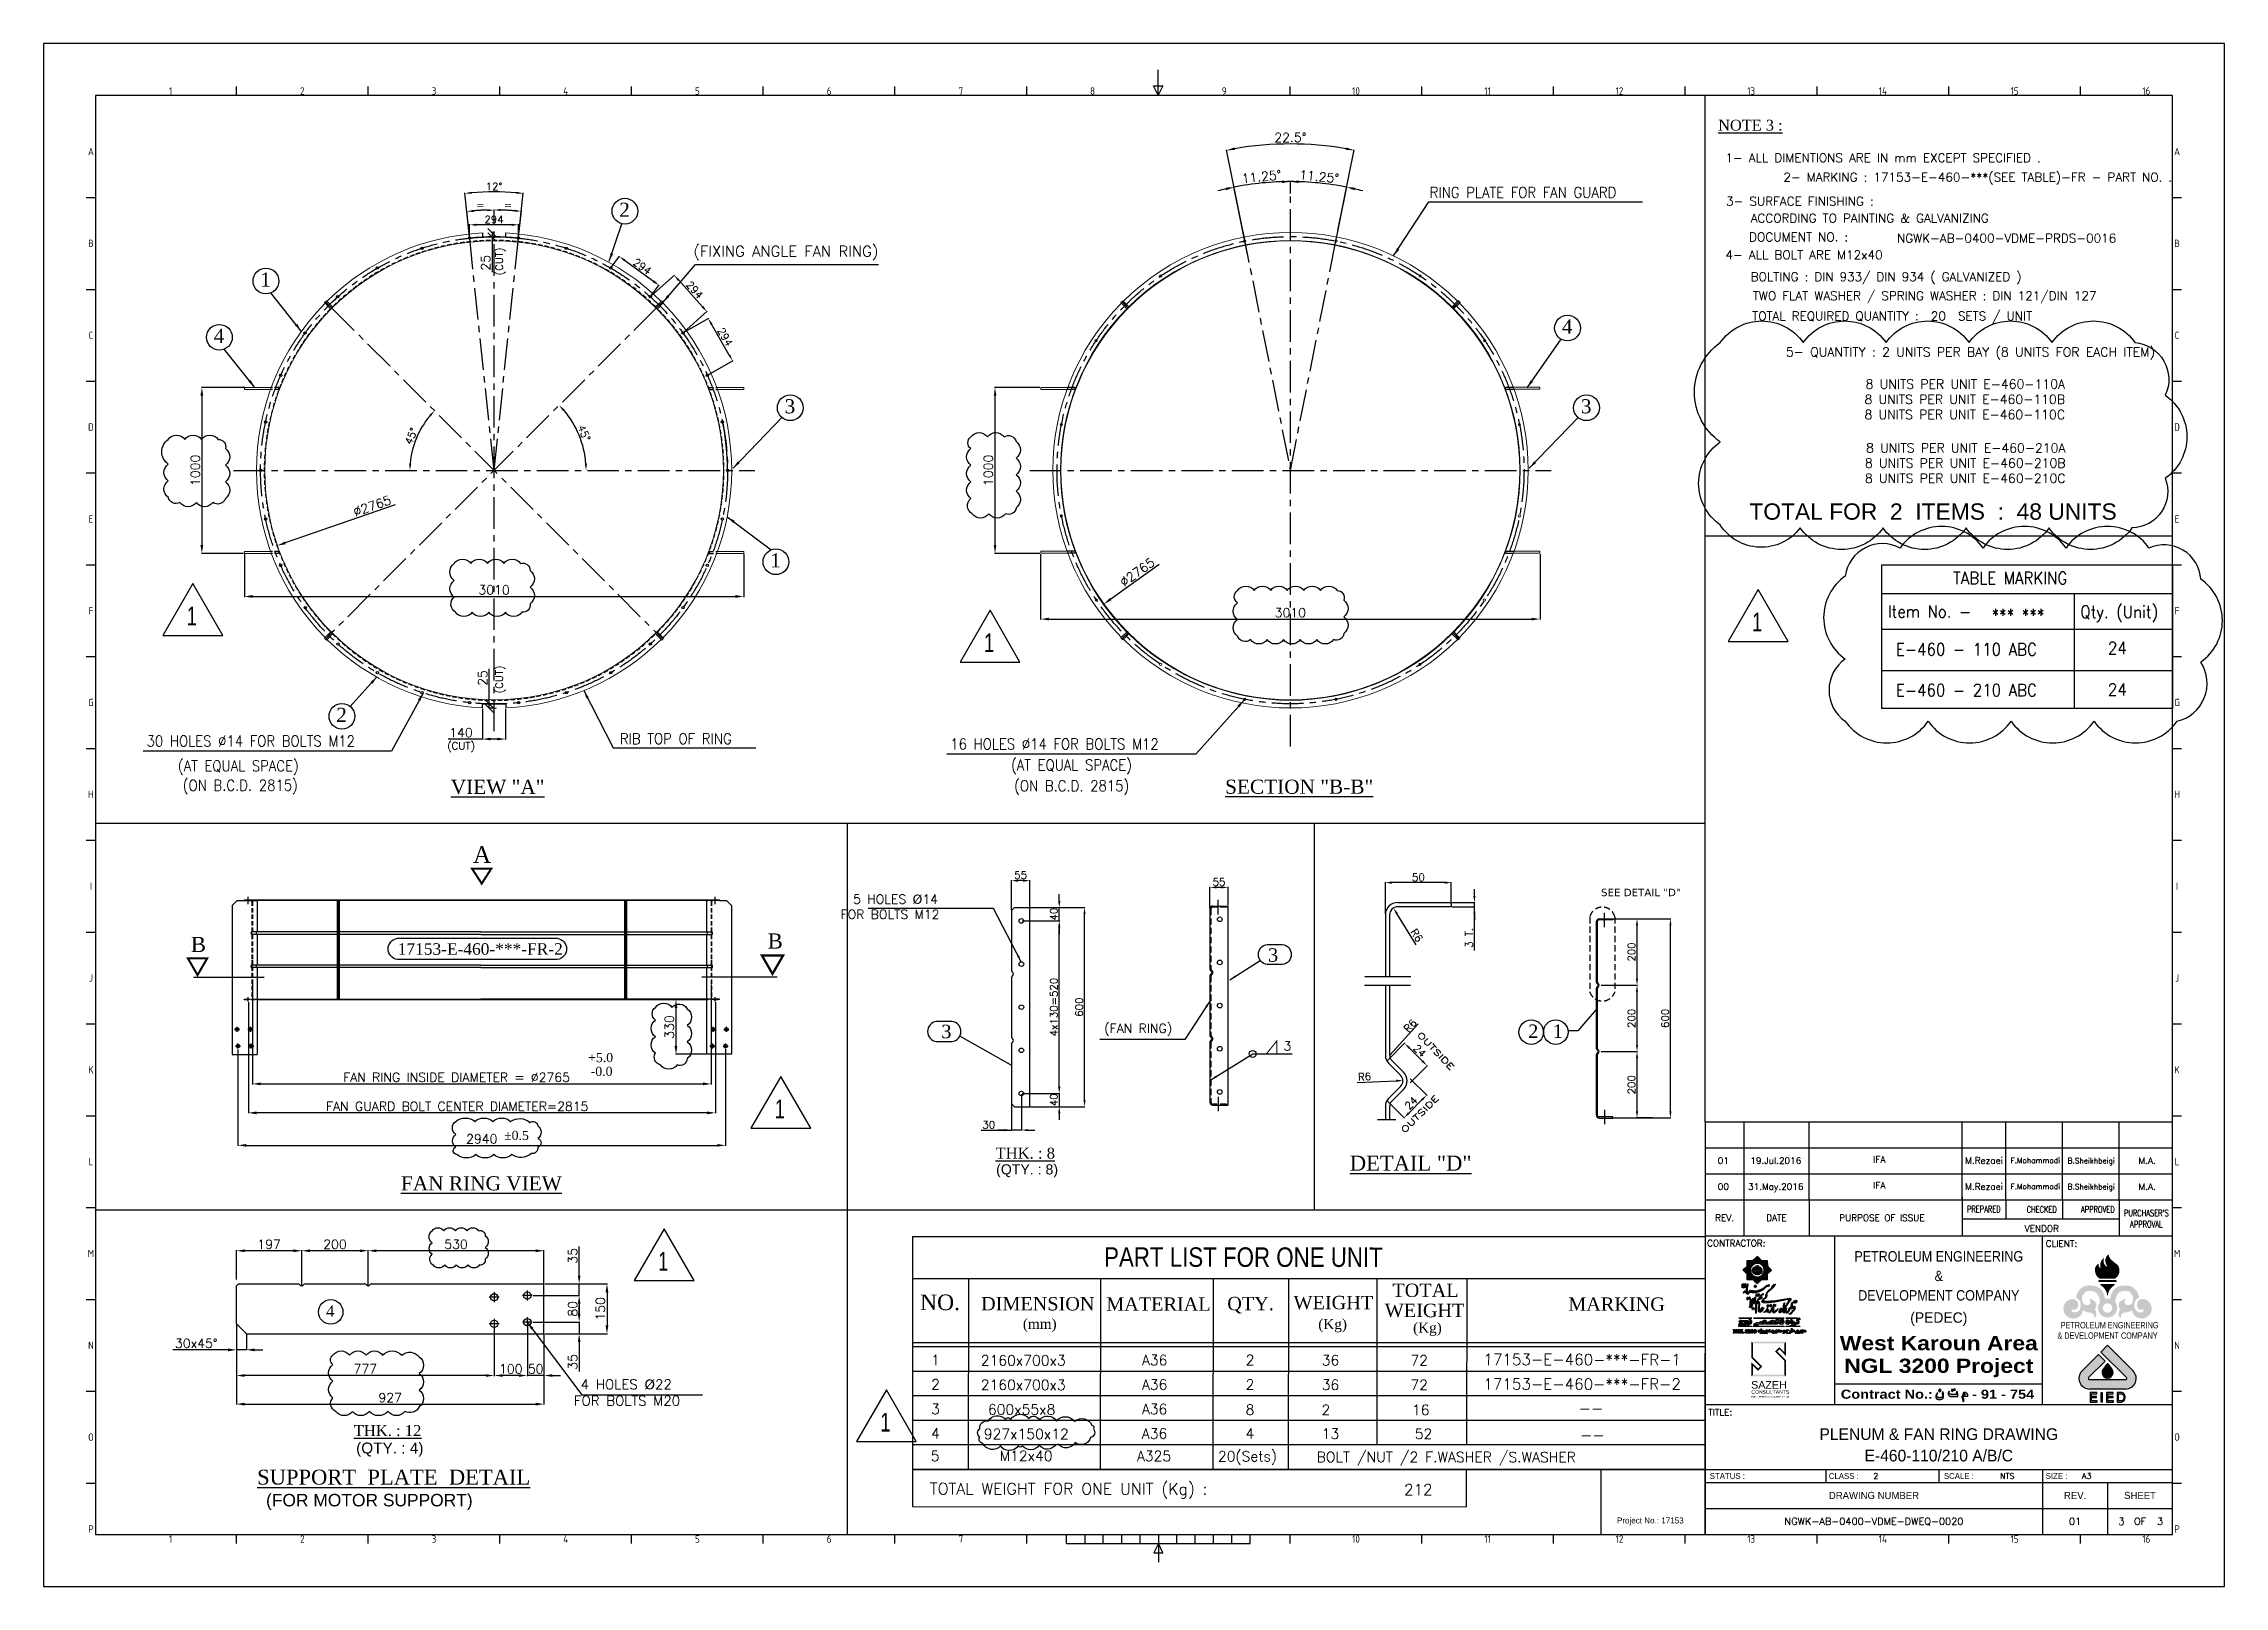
# Model space of a CAD drawing. Header units: inches. Extents: x 212980 to 238967, y -33384 to 2238.
# Drawn here: x 222454 to 235599, y -33384 to -24089 of the extents above; entities that cross this region are included whole.
import ezdxf
from ezdxf.enums import TextEntityAlignment as Align

# ---------------------------------------------------------------- set-up
doc = ezdxf.new("R2010")
doc.units = ezdxf.units.IN
doc.header["$LTSCALE"] = 15
doc.header["$MEASUREMENT"] = 0
for name, pattern in [('AUSGEZOGEN', [0]), ('CENTER', [50.8, 31.75, -6.35, 6.35, -6.35]), ('CENTER2', [28.575, 19.05, -3.175, 3.175, -3.175]), ('HIDDEN', [0.375, 0.25, -0.125])]:
    doc.linetypes.add(name, pattern=pattern)
doc.layers.get('Defpoints').update_dxf_attribs({"lineweight": 0})
for name, color, linetype in [('05TEXT', 160, 'Continuous'), ('1', 1, 'Continuous'), ('2-CENTER', 3, 'CENTER2'), ('3', 3, 'Continuous'), ('ARM', 1, 'Continuous'), ('CADRE', 5, 'Continuous'), ('CLOWD', 3, 'Continuous'), ('DIM', 6, 'Continuous'), ('FRAME', 5, 'Continuous'), ('KADR', 7, 'Continuous'), ('line', 7, 'Continuous'), ('LOGO', 10, 'AUSGEZOGEN'), ('PV-38C9D', 7, 'Continuous'), ('R2V', 7, 'Continuous'), ('TEXT', 1, 'Continuous'), ('TITLE', 4, 'Continuous')]:
    doc.layers.add(name, color=color, linetype=linetype)
doc.styles.add('ARIAL', font='arialbi.ttf')
doc.styles.add('ARIAL BLACK', font='')
doc.styles.add('ARIAL_NARROW', font='ARIALN.TTF')
doc.styles.add('IFOTXT', font='ARIALN.TTF')
doc.styles.add('ISO Proportional', font='isocp.shx')
doc.styles.add('ROMANS', font='ROMANS.shx')
doc.styles.add('ROMANT', font='tunga.ttf')
doc.styles.add('STYLE1', font='times.ttf')
doc.styles.add('style10', font='romans.shx', dxfattribs={"height": 25})
doc.styles.add('style2', font='romans.shx')
doc.styles.add('style3', font='swissl.ttf', dxfattribs={"height": 30})
doc.styles.add('style7', font='times.ttf', dxfattribs={"height": 24})
doc.styles.add('ver', font='verdana.ttf')
doc.styles.add('XBR$0$SAZEH', font='arial.ttf')
doc.styles.get('ARIAL BLACK').set_extended_font_data('Arial Black')
doc.dimstyles.new('1', dxfattribs={"dimtxt": 45, "dimasz": 25, "dimexe": 1.25, "dimexo": 0.6, "dimgap": 5, "dimtad": 1, "dimdec": 0, "dimdsep": 46, "dimtxsty": 'ROMANS', "dimblk": 'OBLIQUE', "dimcen": 2.5, "dimclrd": 8, "dimclre": 8, "dimclrt": 6, "dimadec": 0, "dimazin": 0, "dimtfac": 1, "dimtdec": 0, "dimtmove": 0, "dimatfit": 3, "dimfxl": 1, "dimarcsym": 0})
doc.dimstyles.new('11', dxfattribs={"dimtxt": 45, "dimasz": 40, "dimexe": 3, "dimexo": 5, "dimgap": 10, "dimtad": 1, "dimdec": 0, "dimdsep": 46, "dimtxsty": 'ROMANS', "dimcen": 2.5, "dimclrd": 6, "dimclre": 6, "dimclrt": 2, "dimadec": 0, "dimazin": 0, "dimtfac": 1, "dimtdec": 0, "dimtmove": 0, "dimatfit": 3, "dimfxl": 1, "dimarcsym": 0})
doc.dimstyles.new('4', dxfattribs={"dimtxt": 55, "dimasz": 50, "dimexe": 3, "dimexo": 5, "dimgap": 12, "dimtad": 1, "dimdec": 0, "dimdsep": 46, "dimtxsty": 'ROMANS', "dimcen": 2.5, "dimclrd": 6, "dimclre": 6, "dimclrt": 2, "dimadec": 0, "dimazin": 0, "dimtfac": 1, "dimtdec": 0, "dimtmove": 0, "dimatfit": 3, "dimfxl": 1, "dimarcsym": 0})

msp = doc.modelspace()

# ---------------------------------------------------------------- texts
at = {"color": 2}
for s, height, style, p in [('%%uNOTE 3 :', 65.2415, 'STYLE1', (232547.96, -24612.61)), ('2', 85.05, 'style7', (225923.39, -25132.01)), ('1', 85.05, 'style7', (223759.4, -25552.55)), ('4', 85.05, 'style7', (231605.56, -25835.84)), ('4', 85.05, 'style7', (223479.05, -25891.67)), ('3', 85.05, 'style7', (226920.26, -26316.24)), ('3', 85.05, 'style7', (231720.06, -26316.24)), ('1', 85.05, 'style7', (226833.75, -27244.4)), ('2', 85.05, 'style7', (224217.61, -28175.36)), ('%%UVIEW "A"', 85, 'STYLE1', (224908.17, -28609.54)), ('%%USECTION "B-B"', 85, 'STYLE1', (229575.63, -28608.46)), ('A', 99.83, 'STYLE1', (225042.39, -29024.86)), ('B', 90.75, 'STYLE1', (223341.38, -29561.58)), ('B', 90.75, 'STYLE1', (226818.35, -29541.2)), ('3', 81, 'style7', (229834.59, -29620.46)), ('3', 81, 'style7', (227864.99, -30081.28)), ('2', 81, 'style7', (231402.67, -30080)), ('1', 81, 'style7', (231550.7, -30079.63)), ('%%UDETAIL "D"', 90, 'STYLE1', (230327.63, -30879.34)), ('%%UFAN RING VIEW', 85, 'STYLE1', (224607.68, -30998.17)), ('4', 67.5, 'style7', (224156.11, -31759.88)), ('%%USUPPORT  PLATE  DETAIL', 90, 'STYLE1', (223740.95, -32771.21))]:
    msp.add_text(s, height=height, dxfattribs=dict(at, style=style)).set_placement(p)
at = {"color": 2, "lineweight": 0, "style": 'ROMANS', "width": 0.9}
for s, p in [('RING PLATE FOR FAN GUARD', (230808.53, -25017.89)), ('30 HOLES %%C14 FOR BOLTS M12', (223074.6, -28323.47)), ('RIB TOP OF RING', (225927.41, -28309.67)), ('16 HOLES %%C14 FOR BOLTS M12', (227919.25, -28341.3)), ('(AT EQUAL SPACE)', (228285.21, -28468.01)), ('(AT EQUAL SPACE)', (223262.81, -28472.9)), ('(ON B.C.D. 2815) ', (223292.21, -28589.91)), ('(ON B.C.D. 2815) ', (228303.74, -28593.37))]:
    msp.add_text(s, height=65, dxfattribs=at).set_placement(p)
at = {"color": 0, "style": 'ROMANS', "width": 0.9}
for s, height, p in [('TABLE MARKING', 73.7277, (233964.54, -27345.65)), ('Item No. -', 73.728, (233570.64, -27547.44)), ('Qty. (Unit)', 73.7277, (234730.68, -27549.05)), ('*** ***', 73.728, (234196.24, -27567.89)), ('E-460 - 110 ABC', 73.7277, (233618.98, -27775.47)), ('24', 73.728, (234897.18, -27767.54)), ('E-460 - 210 ABC', 73.7277, (233618.98, -28021.16)), ('24', 73.728, (234897.18, -28017.45))]:
    msp.add_text(s, height=height, dxfattribs=at).set_placement(p)
at = {"color": 6, "linetype": 'Continuous', "style": 'style2', "width": 1.406212}
for rotation, p, p2 in [(313.752881, (230730.98, -30063.48), (230935.2, -30276.79)), (44.834309, (230657.41, -30655.44), (230866.82, -30447.24))]:
    msp.add_text('OUTSIDE', height=35, rotation=rotation, dxfattribs=at).set_placement(p, p2, align=Align.FIT)
at = {"color": 2, "lineweight": 0, "insert": (226371.09, -25307.24), "char_height": 65, "width": 4680.9028, "attachment_point": 1, "style": 'ROMANS'}
msp.add_mtext('(FIXING ANGLE FAN RING)\\P             \\P{\\H1.333x;               }', dxfattribs=at)
at = {"color": 2, "attachment_point": 1, "style": 'ARIAL'}
for s, insert, char_height, width in [('{\\fTimes New Roman|b0|i0|c0|p26;\\C6;+5.0\\fSwis721 Lt BT|b0|i0|c0|p42;\\H0.7125x;               \\P\\H1.333x;               }', (225736.13, -30170.67), 55, 1290.0679), ('{\\fTimes New Roman|b0|i0|c0|p26;\\C6;-0.0\\fSwis721 Lt BT|b0|i0|c0|p42;\\H0.7125x;               \\P\\H1.333x;               }', (225751.74, -30253.75), 55, 1290.0679), ('{\\fTimes New Roman|b0|i0|c0|p26;\\C6;%%P0.5\\fSwis721 Lt BT|b0|i0|c0|p42;\\H0.7125x;       \\P\\H1.333x;               }', (225229.49, -30639.6), 55, 1449.5093), ('{\\fTimes New Roman|b0|i0|c0|p26;\\L\\C6;THK. : 8\\fSwis721 Lt BT|b0|i0|c0|p42;\\H0.7125x;\\l                \\P\\H1.333x;           }', (228192.11, -30741.03), 66.18931, 1263.0035), ('{\\fSwis721 Lt BT|b0|i0|c0|p42;\\C6;(QTY. : 8)\\P\\H0.8143x;                  \\P\\H1.333x;               }', (228195.34, -30841.26), 60.9638, 1136.7032), ('{\\fTimes New Roman|b0|i0|c0|p26;\\L\\C6;THK. : 12\\fSwis721 Lt BT|b0|i0|c0|p42;\\H0.7125x;\\l                \\P\\H1.333x;           }', (224322.81, -32412.48), 66.18931, 1263.0035), ('{\\fSwis721 Lt BT|b0|i0|c0|p42;\\C6;(QTY. : 4)\\P\\H0.8143x;                  \\P\\H1.333x;               }', (224337.69, -32517.76), 66.1893, 1263.0035)]:
    msp.add_mtext(s, dxfattribs=dict(at, insert=insert, char_height=char_height, width=width))
at = {"layer": '05TEXT', "color": 2, "style": 'IFOTXT'}
msp.add_text('PART LIST FOR ONE UNIT', height=117.3191, rotation=359.950884, dxfattribs=at).set_placement((228846.35, -31458.5))
at = {"layer": '05TEXT', "color": 6, "style": 'STYLE1'}
for s, height, p in [('NO.', 93.992, (227737.11, -31719.99)), ('DIMENSION', 80.657, (228104.75, -31721.5)), ('MATERIAL', 80.657, (228859.26, -31723.46)), ('QTY.', 80.657, (229588.82, -31720.44)), ('WEIGHT', 80.657, (229988.06, -31714.46)), ('WEIGHT', 80.657, (230538.23, -31761.75)), ('TOTAL', 80.657, (230584.05, -31640.6)), ('MARKING', 80.657, (231644.49, -31723.92)), ('(mm)', 60.64, (228356.72, -31832.7)), ('(Kg)', 60.64, (230137.38, -31834.15)), ('(Kg)', 60.64, (230708.81, -31855.78))]:
    msp.add_text(s, height=height, rotation=359.950884, dxfattribs=at).set_placement(p)
at = {"layer": '1', "color": 2, "style": 'style7'}
msp.add_text('17153-E-460-***-FR-2', height=69.3576, dxfattribs=at).set_placement((224588.39, -29578.42))
at = {"layer": '3', "color": 2, "insert": (225040.04, -32827.3), "char_height": 75, "width": 1798.4369, "attachment_point": 3, "style": 'ARIAL'}
msp.add_mtext('{\\fSwis721 Lt BT|b0|i0|c0|p42;\\C6;(FOR MOTOR SUPPORT)\\P\\H0.8143x;                  \\P\\H1.333x;               }', dxfattribs=at)
at = {"layer": 'CADRE', "color": 3, "style": 'ROMANS'}
msp.add_text('3', height=43.04, dxfattribs=at).set_placement((234978.59, -32993.19), align=Align.MIDDLE_CENTER)
at = {"layer": 'CLOWD', "style": 'ARIAL_NARROW', "width": 0.85}
for p in [(223316.65, -27593.88), (232752.58, -27629.88), (228122.86, -27755.09), (226861.11, -30563.84), (226158.69, -31481.55), (227497.82, -32451.37)]:
    msp.add_text('1', height=112.5, dxfattribs=at).set_placement(p)
at = {"layer": 'DIM', "style": 'ver'}
msp.add_text('SEE DETAIL "D"', height=45, dxfattribs=at).set_placement((231841.76, -29225.7))
at = {"layer": 'PV-38C9D', "color": 2, "style": 'style10'}
for s, p in [('1- ALL DIMENTIONS ARE IN mm EXCEPT SPECIFIED .', (232591.6, -24803.11)), ('3- SURFACE FINISHING :  ', (232595.34, -25064.79)), (' DOCUMENT NO. :', (232698.15, -25280.37)), ('  ACCORDING TO PAINTING & GALVANIZING', (232670.91, -25166.94)), ('4- ALL BOLT ARE M12x40', (232592.14, -25387.69)), (' BOLTING : DIN 933/ DIN 934 ( GALVANIZED ) ', (232707.33, -25519.99)), ('TWO FLAT WASHER / SPRING WASHER : DIN 121/DIN 127', (232756.94, -25634.37)), ('TOTAL REQUIRED QUANTITY :  20  SETS / UNIT', (232753.12, -25756.4))]:
    msp.add_text(s, height=52.996, dxfattribs=at).set_placement(p)
msp.add_text('NGWK-AB-0400-VDME-PRDS-0016', height=52.996, dxfattribs=at).set_placement((234286.47, -25261.06), align=Align.MIDDLE)
for s, insert, char_height, width, attachment_point in [('2- MARKING : 17153-E-460-***(SEE TABLE)-FR - PART NO. .{\\H1.333x;          }', (235284.84, -24866.85), 52.996, 14736.6121, 3), ('5- QUANTITY : 2 UNITS PER BAY (8 UNITS FOR EACH ITEM)', (235181.38, -25919.04), 55, 7392.6466, 3), ('8 UNITS PER UNIT E-460-110A \\P8 UNITS PER UNIT E-460-110B\\P8 UNITS PER UNIT E-460-110C ', (234638.9, -26112.67), 55, 7392.6466, 3), ('8 UNITS PER UNIT E-460-210A \\P8 UNITS PER UNIT E-460-210B\\P8 UNITS PER UNIT E-460-210C ', (234641.69, -26497.06), 55, 7392.6466, 3), ('            5 HOLES {\\fVerdana|b0|i0|c0|p34;%%c}14 \\P          FOR BOLTS M12 \\P             ', (226880.66, -29216.25), 55, 5391.0194, 1), ('(FAN RING)\\P             \\P{\\H1.333x;               }', (228846.97, -29994.66), 55, 5391.0194, 1), ('3         \\P{\\H1.333x;               }', (229927.47, -30100.58), 55, 5391.0194, 1), ('   4 HOLES {\\fVerdana|b0|i0|c0|p34;%%C}22\\P  FOR BOLTS M20  ', (225569.92, -32137.93), 59.0054, 5971.5907, 1)]:
    msp.add_mtext(s, dxfattribs=dict(at, insert=insert, char_height=char_height, width=width, attachment_point=attachment_point))
at = {"layer": 'TEXT', "color": 2, "style": 'ROMANS'}
for s, height, rotation, p in [('(CUT)', 45, 90, (225222.89, -25485.07)), ('(CUT)', 45, 90, (225222.89, -28003.35)), ('1', 61.59, 359.953344, (227803.98, -32050.72)), ('2160x700x3', 61.593, 359.953344, (228103.01, -32053.42)), ('A36', 61.593, 359.953344, (229074.47, -32051.76)), ('2', 61.59, 359.953344, (229699.74, -32051.29)), ('36', 61.593, 359.953344, (230158.26, -32052.69)), ('72', 61.593, 359.953344, (230692.81, -32053.13)), ('2', 61.59, 359.953344, (227803.86, -32198.35)), ('2160x700x3', 61.593, 359.953344, (228102.89, -32201.05)), ('A36', 61.593, 359.953344, (229074.35, -32199.39)), ('2', 61.59, 359.953344, (229699.63, -32198.92)), ('36', 61.593, 359.953344, (230158.14, -32200.32)), ('72', 61.593, 359.953344, (230692.7, -32200.76)), ('3', 61.59, 359.953344, (227803.74, -32345.98)), ('600x55x8', 61.593, 359.953344, (228146.07, -32349.14)), ('A36', 61.593, 359.953344, (229074.23, -32347.02)), ('8', 61.59, 359.953344, (229699.5, -32350.52)), ('2', 61.59, 359.953344, (230157.13, -32351.46)), ('16', 61.593, 359.953344, (230702.28, -32351.91)), ('4', 61.59, 359.953344, (227803.62, -32493.61)), ('927x150x12', 61.593, 359.953344, (228121.33, -32496.75)), ('A36', 61.593, 359.953344, (229074.11, -32494.65)), ('4', 61.59, 359.953344, (229699.39, -32494.18)), ('13', 61.593, 359.953344, (230157.91, -32495.58)), ('52', 61.593, 359.953344, (230718.6, -32496.04)), ('5', 61.59, 359.953344, (227801.12, -32629.43)), ('M12x40', 61.593, 359.953344, (228216.65, -32628.84)), ('A325', 61.593, 359.953344, (229044.34, -32629.81)), ('20(Sets)', 61.593, 359.953344, (229532.59, -32631.41)), ('BOLT /NUT /2 F.WASHER /S.WASHER', 61.5926, 359.953344, (230127.47, -32635.5)), ('TOTAL WEIGHT FOR ONE UNIT (Kg) :', 69.1551, 359.953344, (227795.72, -32830.67)), ('212', 66.773, 359.953344, (230654.08, -32835.07))]:
    msp.add_text(s, height=height, rotation=rotation, dxfattribs=at).set_placement(p)
msp.add_text('(CUT)', height=45, dxfattribs=at).set_placement((224886.51, -28342.47))
for s, height, p in [('17153-E-460-***-FR-1', 66.7731, (231728.31, -32017.66)), ('17153-E-460-***-FR-2', 66.7731, (231728.19, -32165.29)), ('--', 66.773, (231781.74, -32311.84)), ('--', 66.773, (231789.14, -32472.34))]:
    msp.add_text(s, height=height, rotation=359.953344, dxfattribs=at).set_placement(p, align=Align.MIDDLE_CENTER)
at = {"layer": 'TITLE', "color": 7, "insert": (234950.3, -26858.84), "char_height": 98.37, "width": 8331.5784, "attachment_point": 3, "style": 'style3'}
msp.add_mtext(' TOTAL FOR  2  ITEMS  :  48 UNITS', dxfattribs=at)

# ---------------------------------------------------------------- blocks, each defined once
blk = doc.blocks.new('EIED LOGO - A3 P')
at = {"layer": 'ARM', "linetype": 'ByBlock'}
h = blk.add_hatch(color=1, dxfattribs=at)
edge = h.paths.add_edge_path()
edge.add_arc((-8.3, -15.2), 0.503, 135, 270)
edge.add_line((-8.3, -15.7), (8.3, -15.7))
edge.add_arc((8.3, -15.2), 0.503, 270, 405)
edge.add_line((8.7, -14.8), (-3.1, -3.1))
edge.add_line((-3.1, -3.1), (0, 0))
edge.add_line((0, 0), (11.7, -11.7))
edge.add_arc((8.3, -15.2), 4.84, -90, 45, ccw=False)
edge.add_line((8.3, -20), (-8.3, -20))
edge.add_arc((-8.3, -15.2), 4.84, 135, 270, ccw=False)
edge.add_line((-11.7, -11.7), (-4.2, -4.2))
edge.add_line((-4.2, -4.2), (-1.1, -7.3))
edge.add_line((-1.1, -7.3), (-8.7, -14.8))
h = blk.add_hatch(color=1, dxfattribs=at)
edge = h.paths.add_edge_path()
edge.add_line((0, -8.4), (-2, -10.9))
edge.add_arc((0, -12.5), 2.53, 141.564, 398.436)
edge.add_line((2, -10.9), (0, -8.4))
h = blk.add_hatch(color=1, dxfattribs=at)
h.paths.add_polyline_path([(6.2, -21.7), (5.9, -21.7), (4.4, -21.7), (4.4, -26), (6, -26), (6.2, -26), (6.4, -26), (6.7, -25.9), (6.7, -25.9), (7, -25.8), (7.2, -25.7), (7.2, -25.7), (7.4, -25.5), (7.6, -25.3), (7.7, -25.2), (7.8, -24.9), (7.9, -24.7), (7.9, -24.6), (8, -24.3), (8, -24.1), (8, -23.8), (8, -23.8), (8, -23.5), (8, -23.3), (7.9, -23), (7.8, -22.8), (7.8, -22.6), (7.7, -22.4), (7.5, -22.2), (7.3, -22), (7.2, -21.9), (6.9, -21.8), (6.7, -21.7), (6.5, -21.7)])
h.paths.add_polyline_path([(5, -22.2), (5.9, -22.2), (6.2, -22.2), (6.5, -22.2), (6.6, -22.3), (6.8, -22.4), (7, -22.5), (7.2, -22.8), (7.2, -22.8), (7.3, -23), (7.4, -23.2), (7.4, -23.5), (7.4, -23.8), (7.4, -23.9), (7.4, -24.2), (7.4, -24.4), (7.3, -24.6), (7.2, -24.8), (7.1, -25), (7, -25.2), (6.8, -25.3), (6.6, -25.4), (6.5, -25.4), (6.2, -25.5), (5.9, -25.5), (5, -25.5)], flags=16)
h.paths.add_polyline_path([(2.6, -22.2), (2.6, -21.7), (-0.5, -21.7), (-0.5, -26), (2.7, -26), (2.7, -25.5), (0.1, -25.5), (0.1, -24), (2.5, -24), (2.5, -23.5), (0.1, -23.5), (0.1, -22.2)])
h.paths.add_polyline_path([(-2.4, -26), (-3, -26), (-3, -21.7), (-2.4, -21.7)])
h.paths.add_polyline_path([(-4.9, -22.2), (-4.9, -21.7), (-8, -21.7), (-8, -26), (-4.8, -26), (-4.8, -25.5), (-7.4, -25.5), (-7.4, -24), (-5, -24), (-5, -23.5), (-7.4, -23.5), (-7.4, -22.2)])
at = {"layer": 'ARM', "color": 1, "linetype": 'ByBlock'}
for p, q in [((0, 0), (11.7, -11.7)), ((-11.7, -11.7), (-4.2, -4.2)), ((-8.7, -14.8), (-1.1, -7.3)), ((-4.2, -4.2), (-1.1, -7.3)), ((-3.1, -3.1), (0, 0)), ((-3.1, -3.1), (8.7, -14.8)), ((0, -8.4), (-2, -10.9)), ((0, -8.4), (2, -10.9)), ((-8.3, -15.7), (8.3, -15.7)), ((-8.3, -20), (8.3, -20)), ((-4.9, -21.7), (-8, -21.7)), ((-8, -21.7), (-8, -26)), ((-8, -26), (-4.8, -26)), ((-7.4, -23.5), (-7.4, -22.2)), ((-7.4, -22.2), (-4.9, -22.2)), ((-5, -23.5), (-7.4, -23.5)), ((-7.4, -25.5), (-7.4, -24)), ((-7.4, -24), (-5, -24)), ((-4.8, -25.5), (-7.4, -25.5)), ((-5, -24), (-5, -23.5)), ((-4.9, -22.2), (-4.9, -21.7)), ((-4.8, -26), (-4.8, -25.5)), ((-3, -26), (-3, -21.7)), ((-3, -21.7), (-2.4, -21.7)), ((-2.4, -26), (-3, -26)), ((-3, -26), (-3, -26)), ((-2.4, -21.7), (-2.4, -26)), ((2.6, -21.7), (-0.5, -21.7)), ((-0.5, -21.7), (-0.5, -26)), ((-0.5, -26), (2.7, -26)), ((0.1, -23.5), (0.1, -22.2)), ((0.1, -22.2), (2.6, -22.2)), ((2.5, -23.5), (0.1, -23.5)), ((0.1, -25.5), (0.1, -24)), ((0.1, -24), (2.5, -24)), ((2.7, -25.5), (0.1, -25.5)), ((2.5, -24), (2.5, -23.5)), ((2.6, -22.2), (2.6, -21.7)), ((2.7, -26), (2.7, -25.5)), ((5.9, -21.7), (4.4, -21.7)), ((4.4, -21.7), (4.4, -26)), ((4.4, -26), (6, -26)), ((5, -25.5), (5, -22.2)), ((5, -22.2), (5.9, -22.2)), ((5.9, -25.5), (5, -25.5)), ((6.2, -21.7), (5.9, -21.7)), ((5.9, -22.2), (6.2, -22.2)), ((6.2, -25.5), (5.9, -25.5)), ((6, -26), (6.2, -26)), ((6.5, -21.7), (6.2, -21.7)), ((6.2, -22.2), (6.5, -22.2)), ((6.5, -25.4), (6.2, -25.5)), ((6.2, -26), (6.4, -26)), ((6.4, -26), (6.7, -25.9)), ((6.7, -21.7), (6.5, -21.7)), ((6.5, -22.2), (6.6, -22.3)), ((6.6, -25.4), (6.5, -25.4)), ((6.6, -22.3), (6.8, -22.4)), ((6.8, -25.3), (6.6, -25.4)), ((6.9, -21.8), (6.7, -21.7)), ((6.7, -25.9), (7, -25.8)), ((6.7, -25.9), (6.7, -25.9)), ((6.8, -22.4), (7, -22.5)), ((7, -25.2), (6.8, -25.3)), ((7.2, -21.9), (6.9, -21.8)), ((7, -22.5), (7.2, -22.8)), ((7.1, -25), (7, -25.2)), ((7, -25.8), (7.2, -25.7)), ((7.2, -24.8), (7.1, -25)), ((7.3, -22), (7.2, -21.9)), ((7.2, -22.8), (7.2, -22.8)), ((7.2, -22.8), (7.3, -23)), ((7.3, -24.6), (7.2, -24.8)), ((7.2, -25.7), (7.4, -25.5)), ((7.2, -25.7), (7.2, -25.7)), ((7.5, -22.2), (7.3, -22)), ((7.3, -23), (7.4, -23.2)), ((7.4, -24.4), (7.3, -24.6)), ((7.4, -23.2), (7.4, -23.5)), ((7.4, -23.5), (7.4, -23.8)), ((7.4, -23.8), (7.4, -23.9)), ((7.4, -23.9), (7.4, -24.2)), ((7.4, -24.2), (7.4, -24.4)), ((7.4, -25.5), (7.6, -25.3)), ((7.7, -22.4), (7.5, -22.2)), ((7.6, -25.3), (7.7, -25.2)), ((7.8, -22.6), (7.7, -22.4)), ((7.7, -25.2), (7.8, -24.9)), ((7.8, -22.8), (7.8, -22.6)), ((7.9, -23), (7.8, -22.8)), ((7.8, -24.9), (7.9, -24.7)), ((8, -23.3), (7.9, -23)), ((7.9, -24.6), (8, -24.3)), ((7.9, -24.7), (7.9, -24.6)), ((8, -23.5), (8, -23.3)), ((8, -23.8), (8, -23.5)), ((8, -24.1), (8, -23.8)), ((8, -23.8), (8, -23.8)), ((8, -24.3), (8, -24.1))]:
    blk.add_line(p, q, dxfattribs=at)
for centre, radius, start, end in [((-8.3, -15.2), 4.84, 135, 270), ((-8.3, -15.2), 0.503, 135, 270), ((0, -12.5), 2.53, 141.564, 38.436), ((8.3, -15.2), 4.84, 270, 45), ((8.3, -15.2), 0.503, 270, 45)]:
    blk.add_arc(centre, radius, start, end, dxfattribs=at)
blk = doc.blocks.new('PEDECA3')
at = {"layer": 'ARM'}
blk.add_hatch(color=10, dxfattribs=at).paths.add_polyline_path([(13.97, -8.24), (10.94, -8.24), (10.63, -8), (10.37, -7.68), (10.26, -7.48), (10.18, -7.24), (10.09, -6.76), (10.08, -6.37), (10.15, -6.06), (10.27, -5.82), (10.59, -5.5), (10.79, -5.36), (10.78, -5.54), (10.83, -5.86), (10.91, -6.01), (11.03, -6.13), (11.18, -6.27), (11.11, -5.99), (11.08, -5.69), (11.11, -5.36), (11.28, -4.84), (11.49, -4.55), (11.73, -4.34), (11.87, -4.25), (11.77, -4.52), (11.73, -4.78), (11.75, -5.05), (11.87, -5.43), (12.05, -5.7), (12.2, -5.82), (12.35, -5.89), (12.5, -5.93), (12.33, -5.66), (12.2, -5.4), (12.11, -5.09), (12.08, -4.8), (12.09, -4.56), (12.23, -4.11), (12.36, -3.89), (12.53, -3.72), (12.73, -3.55), (12.76, -3.86), (12.87, -4.15), (13.09, -4.48), (13.62, -4.98), (14.17, -5.41), (14.44, -5.66), (14.63, -5.93), (14.73, -6.22), (14.8, -6.55), (14.8, -6.9), (14.72, -7.25), (14.59, -7.57), (14.44, -7.82), (14.13, -8.13)])
h = blk.add_hatch(color=256, dxfattribs=at)
h.paths.add_polyline_path([(12.5, -15.75), (12.14, -15.71), (11.79, -15.6), (11.48, -15.43), (11.21, -15.21), (10.98, -14.94), (10.82, -14.62), (10.71, -14.28), (10.67, -13.92), (10.7, -13.61), (10.77, -13.33), (10.88, -13.06), (11.04, -12.82), (10.97, -12.26), (10.86, -11.79), (10.67, -11.4), (10.39, -11.02), (10.18, -10.86), (9.95, -10.74), (9.43, -10.62), (8.91, -10.64), (8.48, -10.72), (8.29, -10.81), (8.11, -10.94), (7.8, -11.34), (7.67, -11.58), (7.6, -11.86), (7.57, -12.17), (7.6, -12.48), (7.7, -12.77), (7.81, -13), (7.97, -13.16), (8.14, -13.27), (8.53, -13.34), (8.94, -13.26), (9.1, -13.17), (9.18, -13.02), (9.22, -12.85), (9.2, -12.66), (9.11, -12.32), (9.05, -12.14), (9.14, -12.13), (9.34, -12.2), (9.6, -12.33), (9.86, -12.51), (10.21, -12.84), (10.32, -13.05), (10.36, -13.35), (10.32, -13.68), (10.19, -13.94), (10.01, -14.17), (10.16, -14.37), (10.28, -14.63), (10.36, -15.01), (10.33, -15.37), (10.19, -15.63), (10.04, -15.79), (9.94, -15.85), (9.92, -15.82), (9.93, -15.71), (9.94, -15.4), (9.9, -15.26), (9.8, -15.13), (9.49, -14.89), (9.26, -14.8), (9, -14.77), (8.7, -14.74), (8.35, -14.65), (8.07, -14.5), (7.91, -14.37), (7.81, -14.26), (7.73, -14.58), (7.65, -14.85), (7.55, -15.06), (7.37, -15.29), (7.04, -15.58), (6.83, -15.72), (6.56, -15.83), (6.25, -15.91), (5.88, -15.94), (5.51, -15.9), (5.15, -15.79), (4.84, -15.61), (4.56, -15.39), (4.33, -15.11), (4.15, -14.79), (4.04, -14.44), (4.01, -14.06), (4.04, -13.68), (4.14, -13.33), (4.3, -13.01), (4.51, -12.73), (4.77, -12.51), (5.08, -12.33), (5.42, -12.22), (5.8, -12.18), (6.14, -12.23), (6.39, -12.36), (6.59, -12.54), (6.71, -12.74), (6.84, -13.12), (6.86, -13.3), (6.85, -13.41), (6.79, -13.68), (6.62, -13.98), (6.48, -14.1), (6.29, -14.2), (5.92, -14.27), (5.68, -14.25), (5.54, -14.22), (5.5, -14.24), (5.53, -14.36), (5.6, -14.54), (5.79, -14.69), (6.09, -14.76), (6.5, -14.71), (6.71, -14.63), (6.91, -14.51), (7.08, -14.33), (7.22, -14.08), (7.3, -13.76), (7.34, -13.35), (7.3, -12.95), (7.19, -12.62), (7.05, -12.38), (6.89, -12.2), (6.58, -12), (6.44, -11.94), (6.5, -11.57), (6.63, -11.19), (6.84, -10.75), (7.16, -10.32), (7.63, -9.94), (7.92, -9.79), (8.25, -9.67), (8.64, -9.59), (9.08, -9.57), (9.9, -9.64), (10.53, -9.82), (11.01, -10.11), (11.36, -10.47), (11.62, -10.87), (11.79, -11.3), (12.01, -12.15), (12.5, -12.08), (12.99, -12.15), (13.21, -11.3), (13.39, -10.87), (13.64, -10.47), (13.99, -10.11), (14.47, -9.82), (15.11, -9.64), (15.94, -9.57), (16.37, -9.59), (16.75, -9.67), (17.09, -9.79), (17.38, -9.94), (17.84, -10.32), (18.18, -10.75), (18.39, -11.19), (18.5, -11.57), (18.57, -11.94), (18.43, -12), (18.12, -12.2), (17.95, -12.38), (17.81, -12.62), (17.71, -12.95), (17.67, -13.35), (17.7, -13.76), (17.8, -14.08), (17.93, -14.33), (18.1, -14.51), (18.29, -14.63), (18.5, -14.71), (18.91, -14.76), (19.22, -14.69), (19.4, -14.54), (19.49, -14.36), (19.51, -14.24), (19.46, -14.22), (19.32, -14.25), (19.08, -14.27), (18.72, -14.2), (18.53, -14.1), (18.39, -13.98), (18.22, -13.68), (18.16, -13.41), (18.15, -13.3), (18.17, -13.12), (18.29, -12.74), (18.42, -12.54), (18.61, -12.36), (18.87, -12.23), (19.21, -12.18), (19.59, -12.22), (19.93, -12.33), (20.23, -12.51), (20.49, -12.73), (20.7, -13.01), (20.87, -13.33), (20.97, -13.68), (21, -14.06), (20.96, -14.44), (20.85, -14.79), (20.68, -15.11), (20.45, -15.39), (20.17, -15.61), (19.85, -15.79), (19.5, -15.9), (19.12, -15.94), (18.76, -15.91), (18.45, -15.83), (18.18, -15.72), (17.96, -15.58), (17.64, -15.29), (17.46, -15.06), (17.35, -14.85), (17.27, -14.58), (17.19, -14.26), (17.1, -14.37), (16.94, -14.5), (16.65, -14.65), (16.32, -14.74), (16.01, -14.77), (15.74, -14.8), (15.52, -14.89), (15.2, -15.13), (15.11, -15.26), (15.07, -15.4), (15.08, -15.71), (15.08, -15.82), (15.06, -15.85), (14.97, -15.79), (14.81, -15.63), (14.68, -15.37), (14.64, -15.01), (14.73, -14.63), (14.84, -14.37), (15.01, -14.17), (14.81, -13.94), (14.69, -13.68), (14.64, -13.35), (14.7, -13.05), (14.8, -12.84), (15.15, -12.51), (15.4, -12.33), (15.66, -12.2), (15.87, -12.13), (15.95, -12.14), (15.9, -12.32), (15.8, -12.66), (15.8, -12.85), (15.82, -13.02), (15.9, -13.17), (16.07, -13.26), (16.48, -13.34), (16.87, -13.27), (17.04, -13.16), (17.19, -13), (17.32, -12.77), (17.4, -12.48), (17.43, -12.17), (17.41, -11.86), (17.33, -11.58), (17.21, -11.34), (16.89, -10.94), (16.71, -10.81), (16.53, -10.72), (16.1, -10.64), (15.57, -10.62), (15.05, -10.74), (14.82, -10.86), (14.62, -11.02), (14.33, -11.4), (14.15, -11.79), (14.04, -12.26), (13.97, -12.82), (14.12, -13.06), (14.24, -13.33), (14.31, -13.61), (14.33, -13.92), (14.3, -14.28), (14.19, -14.62), (14.02, -14.94), (13.8, -15.21), (13.52, -15.43), (13.21, -15.6), (12.87, -15.71)])
h.paths.add_polyline_path([(12.5, -14.83), (12.86, -14.76), (13.15, -14.56), (13.35, -14.27), (13.42, -13.92), (13.35, -13.56), (13.15, -13.27), (12.86, -13.07), (12.5, -13), (12.15, -13.07), (11.86, -13.27), (11.66, -13.56), (11.59, -13.92), (11.66, -14.27), (11.86, -14.56), (12.15, -14.76)], flags=16)
h = blk.add_hatch(color=256, dxfattribs=at)
h.paths.add_polyline_path([(12.5, -8.93), (10.91, -8.93), (10.77, -8.87), (10.72, -8.73), (10.72, -8.72), (10.77, -8.58), (10.91, -8.52), (12.5, -8.52), (14.09, -8.52), (14.23, -8.58), (14.29, -8.72), (14.29, -8.73), (14.23, -8.87), (14.09, -8.93)])
h.paths.add_polyline_path([(12.5, -11.68), (12.41, -11.23), (12.28, -10.81), (12.11, -10.43), (11.7, -9.93), (11.27, -9.58), (11.13, -9.44), (11.14, -9.36), (11.24, -9.3), (12.5, -9.3), (13.77, -9.3), (13.87, -9.36), (13.88, -9.44), (13.74, -9.58), (13.3, -9.93), (12.9, -10.43), (12.72, -10.81), (12.59, -11.23)])
at = {"layer": 'ARM', "color": 2, "style": 'ROMANT', "width": 0.830762}
for s, p in [('PETROLEUM ENGINEERING', (12.9, -17.22)), ('& DEVELOPMENT COMPANY', (12.5, -19.22))]:
    blk.add_text(s, height=1.215, dxfattribs=at).set_placement(p, align=Align.MIDDLE_CENTER)
blk = doc.blocks.new('SAZEH')
at = {"layer": 'LOGO', "color": 84}
for points in [[(-2.61, 5.92), (-2.22, 5.53), (5.64, 5.92), (5.25, 5.53)], [(-2.61, 2.06), (-2.22, 2.22), (-2.61, 5.92), (-2.22, 5.53)], [(5.64, 5.92), (5.25, 5.53), (5.64, 2.53), (5.25, 3.47)], [(-0.55, 0), (0, 0), (-2.61, 2.06), (-2.22, 2.22)], [(-2.61, -2.34), (-2.22, -1.95), (-2.61, 1.05), (-2.22, 0.11)], [(-2.61, 1.05), (-2.22, 0.11), (-1.05, -0.5), (-1.05, -1.05)], [(-0.8, -0.25), (-0.53, -0.53), (-0.55, 0), (0, 0)], [(4.09, 4.09), (4.09, 4.64), (3.58, 3.58), (3.03, 3.58)], [(3.58, 3.58), (3.03, 3.58), (5.64, 1.52), (5.25, 1.36)], [(5.64, 2.53), (5.25, 3.47), (4.09, 4.09), (4.09, 4.64)], [(5.64, 1.52), (5.25, 1.36), (5.64, -2.34), (5.25, -1.95)], [(5.64, -2.34), (5.25, -1.95), (-2.61, -2.34), (-2.22, -1.95)], [(-1.05, -0.5), (-1.05, -1.05), (-0.8, -0.25), (-0.53, -0.53)]]:
    blk.add_trace(points, dxfattribs=at)
at = {"layer": 'LOGO', "color": 84, "style": 'XBR$0$SAZEH'}
blk.add_text('SAZEH', height=1.834, dxfattribs=at).set_placement((-2.69, -5.3))
for s, height, width, p in [('ENGINEERING & CONSTRUCTION', 0.3983, 0.9167, (-2.65, -7.47)), ('CONSULTANTS', 0.8672, 0.925377, (-2.65, -6.53))]:
    blk.add_text(s, height=height, dxfattribs=dict(at, width=width)).set_placement(p)
blk = doc.blocks.new('logo NGL-3200')
at = {"linetype": 'Continuous'}
h = blk.add_hatch(color=86, dxfattribs=at)
h.dxf.hatch_style = 1
h.paths.add_polyline_path([(1.395349, -0.125), (1.424418, -0.107558), (1.534883, 0.008721), (1.558139, 0.020349), (1.558139, 0.037791), (1.465116, 0.130814), (1.453488, 0.130814), (1.319767, 0.270349), (1.308139, 0.270349), (1.19186, 0.392442), (1.180232, 0.392442), (1.098837, 0.479651), (1.093023, 0.479651), (1.087209, 1.125), (0.418604, 1.125), (0.360465, 1.188953), (0.348837, 1.188953), (0.22093, 1.322674), (0.209302, 1.322674), (0.087209, 1.450581), (0.075581, 1.450581), (-0.046512, 1.578488), (-0.05814, 1.578488), (-0.08721, 1.543605), (-0.116279, 1.526163), (-0.238372, 1.398256), (-0.261628, 1.386628), (-0.360465, 1.281977), (-0.389535, 1.264535), (-0.517442, 1.130814), (-1.197675, 1.125), (-1.197675, 0.479651), (-1.22093, 0.468023), (-1.343023, 0.340116), (-1.366279, 0.328488), (-1.476744, 0.212209), (-1.5, 0.200581), (-1.575582, 0.119186), (-1.656977, 0.049419), (-1.668605, 0.026163), (-1.616279, -0.026163), (-1.58721, -0.043605), (-1.465117, -0.171512), (-1.441861, -0.18314), (-1.33721, -0.293605), (-1.313954, -0.305233), (-1.203489, -0.415698), (-1.197675, -1.061047), (-0.523256, -1.06686), (-0.5, -1.09593), (-0.476744, -1.107558), (-0.372093, -1.218023), (-0.343023, -1.235465), (-0.238372, -1.34593), (-0.209303, -1.363372), (-0.08721, -1.491279), (-0.046512, -1.514535), (0.017442, -1.444767), (0.046511, -1.427326), (0.151163, -1.31686), (0.180232, -1.299419), (0.296511, -1.177326), (0.325581, -1.159884), (0.406977, -1.072674), (1.087209, -1.06686), (1.087209, -0.421512), (1.122093, -0.386628), (1.151163, -0.369186), (1.255814, -0.258721), (1.27907, -0.247093)])
h.paths.add_polyline_path([(1.296511, -0.194767), (1.273256, -0.206395), (1.156977, -0.328488), (1.133721, -0.340116), (1.069767, -0.40407), (1.063953, -1.037791), (0.406977, -1.037791), (0.331395, -1.119186), (0.302325, -1.136628), (0.19186, -1.252907), (0.168604, -1.264535), (0.052325, -1.386628), (0.02907, -1.398256), (-0.052836, -1.487607), (-0.069768, -1.462209), (-0.081396, -1.462209), (-0.197675, -1.340116), (-0.209303, -1.340116), (-0.343023, -1.200581), (-0.354651, -1.200581), (-0.476744, -1.072674), (-0.488372, -1.072674), (-0.517442, -1.037791), (-1.174419, -1.037791), (-1.174419, -0.40407), (-1.186047, -0.40407), (-1.302326, -0.281977), (-1.313954, -0.281977), (-1.447675, -0.142442), (-1.459303, -0.142442), (-1.581396, -0.014535), (-1.593023, -0.014535), (-1.610465, 0.008721), (-1.616279, 0.008721), (-1.633721, 0.037791), (-1.616279, 0.043605), (-1.511628, 0.15407), (-1.488372, 0.165698), (-1.366279, 0.293605), (-1.343023, 0.305233), (-1.238372, 0.415698), (-1.215117, 0.427326), (-1.180233, 0.462209), (-1.174419, 1.101744), (-0.511628, 1.101744), (-0.412791, 1.206395), (-0.383721, 1.223837), (-0.267442, 1.34593), (-0.244186, 1.357558), (-0.127907, 1.479651), (-0.104651, 1.491279), (-0.075582, 1.526163), (-0.046512, 1.543605), (0.058139, 1.43314), (0.087209, 1.415698), (0.19186, 1.305233), (0.22093, 1.287791), (0.331395, 1.171512), (0.354651, 1.159884), (0.401163, 1.107558), (1.063953, 1.101744), (1.063953, 0.473837), (1.156977, 0.380814), (1.180232, 0.369186), (1.302325, 0.241279), (1.325581, 0.229651), (1.447674, 0.101744), (1.47093, 0.090116), (1.52907, 0.031977), (1.430232, -0.06686), (1.406977, -0.078488)], flags=16)
h.paths.add_polyline_path([(1.337209, -0.037791), (1.308139, -0.055233), (1.19186, -0.177326), (1.16279, -0.194767), (1.063953, -0.299419), (1.040697, -0.311047), (0.976744, -0.375), (0.976744, -0.956395), (0.366279, -0.962209), (0.22093, -1.107558), (0.19186, -1.125), (0.087209, -1.235465), (0.063953, -1.247093), (-0.046512, -1.363372), (-0.069768, -1.351744), (-0.104651, -1.311047), (-0.133721, -1.293605), (-0.25, -1.171512), (-0.273256, -1.159884), (-0.395349, -1.031977), (-0.418605, -1.020349), (-0.476744, -0.956395), (-1.081396, -0.956395), (-1.08721, -0.375), (-1.22093, -0.241279), (-1.25, -0.223837), (-1.354651, -0.113372), (-1.377907, -0.101744), (-1.5, 0.026163), (-1.511628, 0.031977), (-1.406977, 0.136628), (-1.377907, 0.15407), (-1.273256, 0.264535), (-1.25, 0.276163), (-1.127907, 0.40407), (-1.104651, 0.415698), (-1.081396, 0.438953), (-1.081396, 1.020349), (-0.47093, 1.026163), (-0.447675, 1.055233), (-0.418605, 1.072674), (-0.302326, 1.194767), (-0.27907, 1.206395), (-0.168605, 1.322674), (-0.145349, 1.334302), (-0.052326, 1.427326), (-0.017442, 1.386628), (-0.005814, 1.386628), (0.116279, 1.258721), (0.127907, 1.258721), (0.261628, 1.119186), (0.273256, 1.119186), (0.366279, 1.020349), (0.976744, 1.020349), (0.982496, 0.439361), (1.087209, 0.328488), (1.098837, 0.328488), (1.22093, 0.200581), (1.232558, 0.200581), (1.360465, 0.06686), (1.372093, 0.06686), (1.401163, 0.026163)], flags=0)
h.paths.add_polyline_path([(0.72093, -0.037791), (0.697674, -0.171512), (0.651163, -0.305233), (0.587209, -0.415698), (0.546511, -0.462209), (0.534883, -0.485465), (0.41279, -0.59593), (0.325581, -0.65407), (0.255814, -0.688953), (0.139535, -0.729651), (0.005814, -0.752907), (-0.116279, -0.747093), (-0.168605, -0.747093), (-0.226744, -0.729651), (-0.25, -0.729651), (-0.30814, -0.706395), (-0.325582, -0.706395), (-0.406977, -0.665698), (-0.418605, -0.665698), (-0.436047, -0.648256), (-0.447675, -0.648256), (-0.5, -0.607558), (-0.511628, -0.607558), (-0.523256, -0.590116), (-0.534884, -0.590116), (-0.552326, -0.56686), (-0.563954, -0.56686), (-0.610465, -0.514535), (-0.616279, -0.514535), (-0.651163, -0.468023), (-0.656977, -0.468023), (-0.668605, -0.444767), (-0.674419, -0.444767), (-0.709303, -0.386628), (-0.715117, -0.386628), (-0.726744, -0.357558), (-0.732558, -0.357558), (-0.767442, -0.276163), (-0.773256, -0.276163), (-0.802326, -0.171512), (-0.80814, -0.171512), (-0.819768, -0.090116), (-0.825582, -0.090116), (-0.831396, 0.084302), (-0.80814, 0.223837), (-0.767442, 0.340116), (-0.732558, 0.398256), (-0.72093, 0.427326), (-0.668605, 0.497093), (-0.651163, 0.526163), (-0.540698, 0.630814), (-0.459303, 0.688953), (-0.313954, 0.758721), (-0.180233, 0.793605), (0.02907, 0.799419), (0.151163, 0.776163), (0.267442, 0.735465), (0.313953, 0.706395), (0.343023, 0.694767), (0.389535, 0.659884), (0.436046, 0.630814), (0.5, 0.572674), (0.511628, 0.549419), (0.552325, 0.508721), (0.610465, 0.427326), (0.674418, 0.299419), (0.715116, 0.136628)], flags=0)
h.paths.add_polyline_path([(0.482558, -0.072674), (0.453488, -0.18314), (0.418604, -0.252907), (0.348837, -0.340116), (0.284883, -0.392442), (0.255814, -0.40407), (0.215116, -0.421512), (0.226744, -0.398256), (0.25, -0.380814), (0.261628, -0.357558), (0.308139, -0.293605), (0.343023, -0.218023), (0.366279, -0.130814), (0.366279, 0.061047), (0.331395, 0.177326), (0.284883, 0.264535), (0.232558, 0.322674), (0.22093, 0.34593), (0.156977, 0.40407), (0.174418, 0.40407), (0.273256, 0.357558), (0.360465, 0.287791), (0.41279, 0.223837), (0.424418, 0.194767), (0.430232, 0.194767), (0.47093, 0.09593)], flags=0)
h.paths.add_polyline_path([(0.308139, -0.084302), (0.273256, -0.200581), (0.203488, -0.311047), (0.180232, -0.328488), (0.16279, -0.357558), (0.139535, -0.369186), (0.127907, -0.386628), (0.044185, -0.43686), (0.174418, -0.456395), (0.174418, -0.468023), (0.093023, -0.485465), (-0.02907, -0.479651), (-0.046512, -0.508721), (-0.069768, -0.508721), (-0.08721, -0.479651), (-0.25, -0.479651), (-0.290698, -0.468023), (-0.290698, -0.456395), (-0.174419, -0.444767), (-0.156977, -0.43314), (-0.197675, -0.415698), (-0.267442, -0.363372), (-0.296512, -0.340116), (-0.30814, -0.31686), (-0.331396, -0.299419), (-0.395349, -0.188953), (-0.424419, -0.084302), (-0.424419, 0.078488), (-0.395349, 0.177326), (-0.366279, 0.235465), (-0.30814, 0.31686), (-0.255814, 0.369186), (-0.244186, 0.369186), (-0.302326, 0.264535), (-0.331396, 0.165698), (-0.331396, -0.037791), (-0.325582, -0.037791), (-0.30814, -0.119186), (-0.302326, -0.119186), (-0.27907, -0.177326), (-0.273256, -0.177326), (-0.255814, -0.218023), (-0.25, -0.218023), (-0.226744, -0.258721), (-0.22093, -0.258721), (-0.209303, -0.281977), (-0.203489, -0.281977), (-0.156977, -0.334302), (-0.145349, -0.334302), (-0.127907, -0.357558), (-0.110605, -0.357558), (-0.127907, 0.363372), (-0.08721, 0.40407), (-0.075582, 0.427326), (-0.052326, 0.438953), (0.011768, 0.367739), (-0.011628, -0.363372), (0.034883, -0.334302), (0.081395, -0.293605), (0.093023, -0.270349), (0.116279, -0.252907), (0.186046, -0.130814), (0.215116, -0.031977), (0.215116, 0.159884), (0.168604, 0.299419), (0.127907, 0.369186), (0.139535, 0.369186), (0.209302, 0.299419), (0.232558, 0.258721), (0.238372, 0.258721), (0.25, 0.229651), (0.255814, 0.229651), (0.296511, 0.130814), (0.313953, 0.031977)], flags=0)
h.paths.add_polyline_path([(0.075581, 0.497093), (0.029844, 0.443733), (-0.052326, 0.450581), (-0.075582, 0.450581), (-0.145349, 0.450581), (-0.186047, 0.485465), (-0.197675, 0.514535), (-0.190431, 0.562267), (-0.186047, 0.555233), (-0.175797, 0.542801), (-0.168605, 0.537791), (-0.151163, 0.520349), (-0.133196, 0.515372), (-0.110265, 0.51098), (-0.081396, 0.531977), (-0.05756, 0.56347), (-0.052326, 0.555233), (-0.02907, 0.526163), (-0.013953, 0.516733), (0.014734, 0.513641), (0.046511, 0.526163), (0.081395, 0.561047)], flags=0)
h.paths.add_polyline_path([(-0.273256, 0.40407), (-0.290698, 0.380814), (-0.319768, 0.363372), (-0.372093, 0.311047), (-0.441861, 0.200581), (-0.476744, 0.09593), (-0.488372, 0.037791), (-0.482558, -0.136628), (-0.476744, -0.136628), (-0.459303, -0.218023), (-0.453489, -0.218023), (-0.418605, -0.305233), (-0.412791, -0.305233), (-0.377907, -0.363372), (-0.372093, -0.363372), (-0.354651, -0.392442), (-0.348837, -0.392442), (-0.331396, -0.421512), (-0.377907, -0.40407), (-0.459303, -0.34593), (-0.494186, -0.311047), (-0.505814, -0.287791), (-0.546512, -0.235465), (-0.58721, -0.136628), (-0.598837, -0.072674), (-0.593023, 0.06686), (-0.552326, 0.18314), (-0.488372, 0.276163), (-0.436047, 0.328488), (-0.412791, 0.340116), (-0.325582, 0.392442)], flags=0)
h = blk.add_hatch(color=86, dxfattribs=at)
h.dxf.hatch_style = 1
h.paths.add_polyline_path([(1.16279, -0.194767), (1.19186, -0.177326), (1.308139, -0.055233), (1.337209, -0.037791), (1.401163, 0.026163), (1.372093, 0.06686), (1.360465, 0.06686), (1.232558, 0.200581), (1.22093, 0.200581), (1.098837, 0.328488), (1.087209, 0.328488), (0.988372, 0.43314), (0.982558, 0.43314), (0.976744, 1.020349), (0.366279, 1.020349), (0.273256, 1.119186), (0.261628, 1.119186), (0.127907, 1.258721), (0.116279, 1.258721), (-0.005814, 1.386628), (-0.017442, 1.386628), (-0.052326, 1.427326), (-0.145349, 1.334302), (-0.168605, 1.322674), (-0.27907, 1.206395), (-0.302326, 1.194767), (-0.418605, 1.072674), (-0.447675, 1.055233), (-0.47093, 1.026163), (-1.081396, 1.020349), (-1.081396, 0.438953), (-1.104651, 0.415698), (-1.127907, 0.40407), (-1.25, 0.276163), (-1.273256, 0.264535), (-1.377907, 0.15407), (-1.406977, 0.136628), (-1.508518, 0.035087), (-1.377907, -0.101744), (-1.354651, -0.113372), (-1.25, -0.223837), (-1.22093, -0.241279), (-1.08721, -0.375), (-1.081396, -0.956395), (-0.476744, -0.956395), (-0.418605, -1.020349), (-0.395349, -1.031977), (-0.273256, -1.159884), (-0.25, -1.171512), (-0.133721, -1.293605), (-0.104651, -1.311047), (-0.069768, -1.351744), (-0.046512, -1.363372), (0.063953, -1.247093), (0.087209, -1.235465), (0.19186, -1.125), (0.22093, -1.107558), (0.22093, -1.09593), (0.232558, -1.09593), (0.366279, -0.962209), (0.976744, -0.956395), (0.976744, -0.375), (1.040697, -0.311047), (1.063953, -0.299419)])
h.paths.add_polyline_path([(0.72093, -0.037791), (0.697674, -0.171512), (0.651163, -0.305233), (0.587209, -0.415698), (0.546511, -0.462209), (0.534883, -0.485465), (0.41279, -0.59593), (0.325581, -0.65407), (0.255814, -0.688953), (0.139535, -0.729651), (0.005814, -0.752907), (-0.116279, -0.747093), (-0.168605, -0.747093), (-0.226744, -0.729651), (-0.25, -0.729651), (-0.30814, -0.706395), (-0.325582, -0.706395), (-0.406977, -0.665698), (-0.418605, -0.665698), (-0.436047, -0.648256), (-0.447675, -0.648256), (-0.5, -0.607558), (-0.511628, -0.607558), (-0.523256, -0.590116), (-0.534884, -0.590116), (-0.552326, -0.56686), (-0.563954, -0.56686), (-0.610465, -0.514535), (-0.616279, -0.514535), (-0.651163, -0.468023), (-0.656977, -0.468023), (-0.668605, -0.444767), (-0.674419, -0.444767), (-0.709303, -0.386628), (-0.715117, -0.386628), (-0.726744, -0.357558), (-0.732558, -0.357558), (-0.767442, -0.276163), (-0.773256, -0.276163), (-0.802326, -0.171512), (-0.80814, -0.171512), (-0.819768, -0.090116), (-0.825582, -0.090116), (-0.831396, 0.084302), (-0.80814, 0.223837), (-0.767442, 0.340116), (-0.732558, 0.398256), (-0.72093, 0.427326), (-0.668605, 0.497093), (-0.651163, 0.526163), (-0.540698, 0.630814), (-0.459303, 0.688953), (-0.313954, 0.758721), (-0.180233, 0.793605), (0.02907, 0.799419), (0.151163, 0.776163), (0.267442, 0.735465), (0.313953, 0.706395), (0.343023, 0.694767), (0.389535, 0.659884), (0.436046, 0.630814), (0.5, 0.572674), (0.511628, 0.549419), (0.552325, 0.508721), (0.610465, 0.427326), (0.674418, 0.299419), (0.715116, 0.136628)], flags=16)
h.paths.add_polyline_path([(0.482558, -0.072674), (0.453488, -0.18314), (0.418604, -0.252907), (0.348837, -0.340116), (0.284883, -0.392442), (0.255814, -0.40407), (0.215116, -0.421512), (0.226744, -0.398256), (0.25, -0.380814), (0.261628, -0.357558), (0.308139, -0.293605), (0.343023, -0.218023), (0.366279, -0.130814), (0.366279, 0.061047), (0.331395, 0.177326), (0.284883, 0.264535), (0.232558, 0.322674), (0.22093, 0.34593), (0.156977, 0.40407), (0.174418, 0.40407), (0.273256, 0.357558), (0.360465, 0.287791), (0.41279, 0.223837), (0.424418, 0.194767), (0.430232, 0.194767), (0.47093, 0.09593)], flags=0)
h.paths.add_polyline_path([(0.313953, 0.031977), (0.308139, -0.084302), (0.273256, -0.200581), (0.203488, -0.311047), (0.180232, -0.328488), (0.16279, -0.357558), (0.139535, -0.369186), (0.127907, -0.386628), (0.044185, -0.43686), (0.174418, -0.456395), (0.174418, -0.468023), (0.093023, -0.485465), (-0.02907, -0.479651), (-0.046512, -0.508721), (-0.069768, -0.508721), (-0.08721, -0.479651), (-0.25, -0.479651), (-0.290698, -0.468023), (-0.290698, -0.456395), (-0.174419, -0.444767), (-0.156977, -0.43314), (-0.197675, -0.415698), (-0.267442, -0.363372), (-0.296512, -0.340116), (-0.30814, -0.31686), (-0.331396, -0.299419), (-0.395349, -0.188953), (-0.424419, -0.084302), (-0.424419, 0.078488), (-0.395349, 0.177326), (-0.366279, 0.235465), (-0.30814, 0.31686), (-0.255814, 0.369186), (-0.244186, 0.369186), (-0.302326, 0.264535), (-0.331396, 0.165698), (-0.331396, -0.037791), (-0.325582, -0.037791), (-0.30814, -0.119186), (-0.302326, -0.119186), (-0.27907, -0.177326), (-0.273256, -0.177326), (-0.255814, -0.218023), (-0.25, -0.218023), (-0.226744, -0.258721), (-0.22093, -0.258721), (-0.209303, -0.281977), (-0.203489, -0.281977), (-0.156977, -0.334302), (-0.145349, -0.334302), (-0.127907, -0.357558), (-0.110605, -0.357558), (-0.127907, 0.363372), (-0.08721, 0.40407), (-0.075582, 0.427326), (-0.052326, 0.438953), (0.011768, 0.367739), (-0.011628, -0.363372), (0.034883, -0.334302), (0.081395, -0.293605), (0.093023, -0.270349), (0.116279, -0.252907), (0.186046, -0.130814), (0.215116, -0.031977), (0.215116, 0.159884), (0.168604, 0.299419), (0.127907, 0.369186), (0.139535, 0.369186), (0.209302, 0.299419), (0.232558, 0.258721), (0.238372, 0.258721), (0.25, 0.229651), (0.255814, 0.229651), (0.296511, 0.130814)], flags=0)
h.paths.add_polyline_path([(0.075581, 0.497093), (0.029844, 0.443733), (-0.052326, 0.450581), (-0.075582, 0.450581), (-0.145349, 0.450581), (-0.186047, 0.485465), (-0.197675, 0.514535), (-0.190431, 0.562267), (-0.186047, 0.555233), (-0.175797, 0.542801), (-0.168605, 0.537791), (-0.151163, 0.520349), (-0.133196, 0.515372), (-0.110265, 0.51098), (-0.081396, 0.531977), (-0.05756, 0.56347), (-0.052326, 0.555233), (-0.02907, 0.526163), (-0.013953, 0.516733), (0.014734, 0.513641), (0.046511, 0.526163), (0.081395, 0.561047)], flags=0)
h.paths.add_polyline_path([(-0.273256, 0.40407), (-0.290698, 0.380814), (-0.319768, 0.363372), (-0.372093, 0.311047), (-0.441861, 0.200581), (-0.476744, 0.09593), (-0.488372, 0.037791), (-0.482558, -0.136628), (-0.476744, -0.136628), (-0.459303, -0.218023), (-0.453489, -0.218023), (-0.418605, -0.305233), (-0.412791, -0.305233), (-0.377907, -0.363372), (-0.372093, -0.363372), (-0.354651, -0.392442), (-0.348837, -0.392442), (-0.331396, -0.421512), (-0.377907, -0.40407), (-0.459303, -0.34593), (-0.494186, -0.311047), (-0.505814, -0.287791), (-0.546512, -0.235465), (-0.58721, -0.136628), (-0.598837, -0.072674), (-0.593023, 0.06686), (-0.552326, 0.18314), (-0.488372, 0.276163), (-0.436047, 0.328488), (-0.412791, 0.340116), (-0.325582, 0.392442)], flags=0)
h = blk.add_hatch(color=253, dxfattribs=at)
h.dxf.hatch_style = 1
h.paths.add_polyline_path([(-0.372093, 0.311047), (-0.319768, 0.363372), (-0.290698, 0.380814), (-0.273256, 0.40407), (-0.325582, 0.392442), (-0.412791, 0.340116), (-0.436047, 0.328488), (-0.488372, 0.276163), (-0.552326, 0.18314), (-0.593023, 0.06686), (-0.598837, -0.072674), (-0.58721, -0.136628), (-0.546512, -0.235465), (-0.505814, -0.287791), (-0.494186, -0.311047), (-0.459303, -0.34593), (-0.377907, -0.40407), (-0.331396, -0.421512), (-0.348837, -0.392442), (-0.354651, -0.392442), (-0.372093, -0.363372), (-0.377907, -0.363372), (-0.412791, -0.305233), (-0.418605, -0.305233), (-0.453489, -0.218023), (-0.459303, -0.218023), (-0.476744, -0.136628), (-0.482558, -0.136628), (-0.488372, 0.037791), (-0.476744, 0.09593), (-0.441861, 0.200581)])
h = blk.add_hatch(color=253, dxfattribs=at)
h.dxf.hatch_style = 1
h.paths.add_polyline_path([(0.308139, -0.084302), (0.313953, 0.031977), (0.296511, 0.130814), (0.255814, 0.229651), (0.25, 0.229651), (0.238372, 0.258721), (0.232558, 0.258721), (0.209302, 0.299419), (0.139535, 0.369186), (0.127907, 0.369186), (0.168604, 0.299419), (0.215116, 0.159884), (0.215116, -0.031977), (0.186046, -0.130814), (0.116279, -0.252907), (0.093023, -0.270349), (0.081395, -0.293605), (0.034883, -0.334302), (-0.011628, -0.363372), (0.011628, 0.363372), (0, 0.380814), (-0.052326, 0.438953), (-0.075582, 0.427326), (-0.08721, 0.40407), (-0.127907, 0.363372), (-0.110465, -0.363372), (-0.116279, -0.357558), (-0.127907, -0.357558), (-0.145349, -0.334302), (-0.156977, -0.334302), (-0.203489, -0.281977), (-0.209303, -0.281977), (-0.22093, -0.258721), (-0.226744, -0.258721), (-0.25, -0.218023), (-0.255814, -0.218023), (-0.273256, -0.177326), (-0.27907, -0.177326), (-0.302326, -0.119186), (-0.30814, -0.119186), (-0.325582, -0.037791), (-0.331396, -0.037791), (-0.331396, 0.165698), (-0.302326, 0.264535), (-0.244186, 0.369186), (-0.255814, 0.369186), (-0.30814, 0.31686), (-0.366279, 0.235465), (-0.395349, 0.177326), (-0.424419, 0.078488), (-0.424419, -0.084302), (-0.395349, -0.188953), (-0.331396, -0.299419), (-0.30814, -0.31686), (-0.296512, -0.340116), (-0.267442, -0.363372), (-0.197675, -0.415698), (-0.156977, -0.43314), (-0.174419, -0.444767), (-0.290698, -0.456395), (-0.290698, -0.468023), (-0.25, -0.479651), (-0.08721, -0.479651), (-0.069768, -0.508721), (-0.046512, -0.508721), (-0.02907, -0.479651), (0.093023, -0.485465), (0.174418, -0.468023), (0.174418, -0.456395), (0.058139, -0.438953), (0.040697, -0.438953), (0.127907, -0.386628), (0.139535, -0.369186), (0.16279, -0.357558), (0.180232, -0.328488), (0.203488, -0.311047), (0.273256, -0.200581)])
h = blk.add_hatch(color=253, dxfattribs=at)
h.dxf.hatch_style = 1
h.paths.add_polyline_path([(0.014734, 0.513641), (-0.02224, 0.517626), (-0.058219, 0.562599), (-0.098931, 0.508809), (-0.149263, 0.518449), (-0.168605, 0.537791), (-0.191704, 0.55388), (-0.197675, 0.514535), (-0.186047, 0.485465), (-0.145349, 0.450581), (-0.075582, 0.450581), (-0.052326, 0.450581), (0.017442, 0.444767), (0.040697, 0.456395), (0.075581, 0.497093), (0.081395, 0.561047), (0.046511, 0.526163)])
h = blk.add_hatch(color=253, dxfattribs=at)
h.dxf.hatch_style = 1
h.paths.add_polyline_path([(0.482558, -0.072674), (0.47093, 0.09593), (0.430232, 0.194767), (0.424418, 0.194767), (0.41279, 0.223837), (0.360465, 0.287791), (0.273256, 0.357558), (0.174418, 0.40407), (0.156977, 0.40407), (0.22093, 0.34593), (0.232558, 0.322674), (0.284883, 0.264535), (0.331395, 0.177326), (0.366279, 0.061047), (0.366279, -0.130814), (0.343023, -0.218023), (0.308139, -0.293605), (0.261628, -0.357558), (0.25, -0.380814), (0.226744, -0.398256), (0.215116, -0.421512), (0.255814, -0.40407), (0.284883, -0.392442), (0.348837, -0.340116), (0.418604, -0.252907), (0.453488, -0.18314)])
h = blk.add_hatch(color=253, dxfattribs=at)
h.dxf.hatch_style = 1
h.paths.add_polyline_path([(-1.616279, -1.752907), (-1.627907, -1.706395), (-1.633721, -1.706395), (-1.633721, -1.752907), (-1.645349, -1.747093), (-1.656977, -1.747093), (-1.656977, -1.688953), (-1.645349, -1.694767), (-1.622093, -1.68314), (-1.616279, -1.636628), (-1.604651, -1.735465), (-1.593023, -1.729651), (-1.604651, -1.561047), (-1.610465, -1.561047), (-1.598837, -1.555233), (-1.616279, -1.502907), (-1.622093, -1.502907), (-1.622093, -1.543605), (-1.622093, -1.636628), (-1.627907, -1.590116), (-1.639535, -1.578488), (-1.651163, -1.578488), (-1.627907, -1.65407), (-1.639535, -1.671512), (-1.656977, -1.659884), (-1.662791, -1.659884), (-1.674419, -1.584302), (-1.680233, -1.584302), (-1.668605, -1.578488), (-1.662791, -1.537791), (-1.674419, -1.537791), (-1.674419, -1.555233), (-1.668605, -1.555233), (-1.668605, -1.561047), (-1.674419, -1.561047), (-1.674419, -1.555233), (-1.680233, -1.537791), (-1.686047, -1.537791), (-1.691861, -1.561047), (-1.697675, -1.543605), (-1.703489, -1.543605), (-1.703489, -1.578488), (-1.691861, -1.578488), (-1.686047, -1.659884), (-1.709303, -1.677326), (-1.72093, -1.671512), (-1.726744, -1.671512), (-1.726744, -1.59593), (-1.744186, -1.59593), (-1.755814, -1.613372), (-1.767442, -1.671512), (-1.784884, -1.671512), (-1.784884, -1.619186), (-1.790698, -1.619186), (-1.790698, -1.688953), (-1.761628, -1.694767), (-1.75, -1.630814), (-1.738372, -1.68314), (-1.738372, -1.700581), (-1.755814, -1.770349), (-1.767442, -1.764535), (-1.773256, -1.764535), (-1.773256, -1.718023), (-1.77907, -1.718023), (-1.784884, -1.787791), (-1.773256, -1.857558), (-1.755814, -1.863372), (-1.744186, -1.840116), (-1.744186, -1.909884), (-1.755814, -1.90407), (-1.767442, -1.90407), (-1.773256, -1.875), (-1.784884, -1.875), (-1.77907, -1.898256), (-1.77907, -1.927326), (-1.77907, -1.973837), (-1.744186, -1.973837), (-1.72093, -1.973837), (-1.72093, -1.956395), (-1.691861, -1.938953), (-1.627907, -1.93314), (-1.633721, -1.90407), (-1.639535, -1.90407), (-1.627907, -1.875), (-1.616279, -1.90407), (-1.55814, -1.909884), (-1.52907, -1.892442), (-1.511628, -1.915698), (-1.482558, -1.915698), (-1.482558, -1.944767), (-1.465117, -1.968023), (-1.430233, -1.973837), (-1.389535, -1.956395), (-1.354651, -1.921512), (-1.348837, -1.875), (-1.366279, -1.84593), (-1.401163, -1.84593), (-1.406977, -1.880814), (-1.360465, -1.892442), (-1.360465, -1.909884), (-1.418605, -1.944767), (-1.465117, -1.938953), (-1.47093, -1.938953), (-1.47093, -1.898256), (-1.453489, -1.915698), (-1.424419, -1.90407), (-1.424419, -1.851744), (-1.430233, -1.851744), (-1.430233, -1.880814), (-1.447675, -1.892442), (-1.453489, -1.863372), (-1.465117, -1.863372), (-1.476744, -1.886628), (-1.5, -1.892442), (-1.5, -1.869186), (-1.523256, -1.869186), (-1.552326, -1.886628), (-1.598837, -1.880814), (-1.604651, -1.880814), (-1.610465, -1.834302), (-1.58721, -1.828488), (-1.552326, -1.805233), (-1.534884, -1.828488), (-1.5, -1.828488), (-1.488372, -1.805233), (-1.482558, -1.822674), (-1.459303, -1.834302), (-1.377907, -1.805233), (-1.354651, -1.770349), (-1.406977, -1.793605), (-1.430233, -1.781977), (-1.436047, -1.781977), (-1.453489, -1.752907), (-1.389535, -1.752907), (-1.383721, -1.741279), (-1.401163, -1.729651), (-1.447675, -1.729651), (-1.459303, -1.741279), (-1.465117, -1.781977), (-1.441861, -1.805233), (-1.465117, -1.799419), (-1.47093, -1.799419), (-1.482558, -1.688953), (-1.465117, -1.677326), (-1.465117, -1.706395), (-1.459303, -1.700581), (-1.389535, -1.694767), (-1.354651, -1.671512), (-1.348837, -1.619186), (-1.366279, -1.607558), (-1.401163, -1.607558), (-1.418605, -1.625), (-1.441861, -1.665698), (-1.453489, -1.665698), (-1.459303, -1.648256), (-1.482558, -1.659884), (-1.494186, -1.625), (-1.5, -1.625), (-1.5, -1.665698), (-1.511628, -1.659884), (-1.517442, -1.659884), (-1.52907, -1.531977), (-1.540698, -1.497093), (-1.546512, -1.497093), (-1.546512, -1.531977), (-1.540698, -1.65407), (-1.552326, -1.665698), (-1.581396, -1.677326), (-1.58721, -1.700581), (-1.540698, -1.712209), (-1.552326, -1.729651)])
h.paths.add_polyline_path([(-1.58721, -1.770349), (-1.52907, -1.735465), (-1.523256, -1.694767), (-1.540698, -1.68314), (-1.546512, -1.68314), (-1.52907, -1.671512), (-1.52907, -1.68314), (-1.5, -1.694767), (-1.494186, -1.787791), (-1.511628, -1.811047), (-1.523256, -1.805233), (-1.52907, -1.805233), (-1.534884, -1.781977), (-1.552326, -1.787791), (-1.610465, -1.811047), (-1.616279, -1.776163)], flags=16)
h.paths.add_polyline_path([(-1.633721, -1.776163), (-1.627907, -1.811047), (-1.674419, -1.811047), (-1.686047, -1.793605), (-1.691861, -1.793605), (-1.680233, -1.787791), (-1.674419, -1.770349), (-1.656977, -1.770349)], flags=16)
h.paths.add_polyline_path([(-1.680233, -1.764535), (-1.691861, -1.770349), (-1.697675, -1.758721), (-1.72093, -1.758721), (-1.72093, -1.694767), (-1.680233, -1.68314)], flags=16)
h.paths.add_polyline_path([(-1.627907, -1.834302), (-1.633721, -1.869186), (-1.674419, -1.892442), (-1.680233, -1.915698), (-1.697675, -1.915698), (-1.715117, -1.93314), (-1.72093, -1.921512), (-1.674419, -1.886628), (-1.674419, -1.834302), (-1.680233, -1.834302), (-1.680233, -1.828488), (-1.674419, -1.828488), (-1.674419, -1.834302)], flags=16)
h.paths.add_polyline_path([(-1.703489, -1.793605), (-1.697675, -1.81686), (-1.709303, -1.81686), (-1.715117, -1.857558), (-1.686047, -1.857558), (-1.686047, -1.880814), (-1.726744, -1.898256), (-1.732558, -1.805233), (-1.715117, -1.787791)], flags=16)
h.paths.add_polyline_path([(-1.732558, -1.776163), (-1.738372, -1.764535), (-1.744186, -1.764535), (-1.732558, -1.723837)], flags=16)
h.paths.add_polyline_path([(-1.75, -1.793605), (-1.755814, -1.828488), (-1.767442, -1.828488), (-1.77907, -1.787791), (-1.767442, -1.787791)], flags=16)
h.paths.add_polyline_path([(-1.436047, -1.677326), (-1.406977, -1.636628), (-1.372093, -1.630814), (-1.360465, -1.65407), (-1.389535, -1.671512)], flags=16)
h.paths.add_polyline_path([(-1.732558, -1.927326), (-1.738372, -1.950581), (-1.767442, -1.962209), (-1.773256, -1.93314)], flags=16)
h = blk.add_hatch(color=253, dxfattribs=at)
h.dxf.hatch_style = 1
h.paths.add_polyline_path([(-1.691861, -1.514535), (-1.691861, -1.485465), (-1.703489, -1.485465)])
h = blk.add_hatch(color=253, dxfattribs=at)
h.dxf.hatch_style = 1
h.paths.add_polyline_path([(-1.52907, -1.944767), (-1.52907, -1.927326), (-1.575582, -1.944767), (-1.651163, -1.991279), (-1.593023, -1.973837), (-1.581396, -1.956395)])
h = blk.add_hatch(color=253, dxfattribs=at)
h.dxf.hatch_style = 1
h.paths.add_polyline_path([(-1.5, -2.427326), (-1.505814, -2.427326), (-1.505814, -2.392442), (-1.482558, -2.375), (-1.459303, -2.386628), (-1.418605, -2.386628), (-1.418605, -2.34593), (-1.441861, -2.328488), (-1.476744, -2.328488), (-1.505814, -2.34593), (-1.581396, -2.438953), (-1.581396, -2.485465), (-1.55814, -2.508721), (-1.622093, -2.56686), (-1.622093, -2.601744), (-1.575582, -2.56686), (-1.476744, -2.502907), (-1.389535, -2.462209), (-1.383721, -2.427326), (-1.406977, -2.438953), (-1.459303, -2.450581)])
h = blk.add_hatch(color=253, dxfattribs=at)
h.dxf.hatch_style = 1
h.paths.add_polyline_path([(-1.534884, -1.857558), (-1.546512, -1.834302), (-1.55814, -1.834302), (-1.55814, -1.84593), (-1.58721, -1.84593), (-1.58721, -1.863372), (-1.569768, -1.863372)])
h = blk.add_hatch(color=253, dxfattribs=at)
h.dxf.hatch_style = 1
h.paths.add_polyline_path([(-1.505814, -1.549419), (-1.511628, -1.578488), (-1.5, -1.56686), (-1.465117, -1.555233), (-1.401163, -1.526163), (-1.401163, -1.502907), (-1.406977, -1.514535)])
h = blk.add_hatch(color=253, dxfattribs=at)
h.dxf.hatch_style = 1
h.paths.add_polyline_path([(-0.005814, -2.491279), (0.19186, -2.427326), (0.27907, -2.386628), (0.331395, -2.369186), (0.406977, -2.328488), (0.523256, -2.247093), (0.587209, -2.218023), (0.61832, -2.185198), (0.653344, -2.156439), (0.674418, -2.142442), (0.697674, -2.125), (0.709302, -2.107558), (0.738372, -2.090116), (0.825581, -1.997093), (0.850427, -1.975675), (0.947674, -1.880814), (0.976744, -1.863372), (1.023256, -1.81686), (1.075581, -1.811047), (1.122093, -1.834302), (1.203488, -1.834302), (1.238372, -1.787791), (1.284883, -1.694767), (1.290697, -1.601744), (1.255814, -1.636628), (1.238372, -1.677326), (1.209302, -1.712209), (1.180232, -1.718023), (1.133721, -1.694767), (1.046511, -1.694767), (1, -1.712209), (0.982558, -1.729651), (0.959302, -1.741279), (0.906977, -1.793605), (0.877907, -1.811047), (0.837209, -1.851744), (0.808139, -1.869186), (0.75, -1.921512), (0.587209, -2.037791), (0.406977, -2.142442), (0.255814, -2.212209), (0.087209, -2.264535), (-0.156977, -2.305233), (-0.447675, -2.311047), (-0.563954, -2.293605), (-0.604651, -2.293605), (-0.691861, -2.270349), (-0.715117, -2.270349), (-0.80814, -2.235465), (-0.83721, -2.235465), (-0.860465, -2.252907), (-0.883721, -2.264535), (-0.924419, -2.322674), (-0.959303, -2.392442), (-0.994186, -2.438953), (-1.040698, -2.468023), (-1.110465, -2.462209), (-1.127907, -2.462209), (-1.151163, -2.438953), (-1.156977, -2.438953), (-1.174419, -2.398256), (-1.180233, -2.398256), (-1.191861, -2.322674), (-1.197675, -2.322674), (-1.186047, -2.055233), (-1.133721, -1.648256), (-1.133721, -1.514535), (-1.151163, -1.537791), (-1.209303, -1.706395), (-1.255814, -1.956395), (-1.27907, -2.287791), (-1.27907, -2.607558), (-1.255814, -2.665698), (-1.203489, -2.712209), (-1.104651, -2.712209), (-1.063954, -2.677326), (-1.046512, -2.648256), (-1.02907, -2.630814), (-1.011628, -2.578488), (-0.97093, -2.502907), (-0.930233, -2.450581), (-0.889535, -2.450581), (-0.866279, -2.473837), (-0.813954, -2.497093), (-0.616279, -2.537791), (-0.313954, -2.543605), (-0.209303, -2.531977)])
h = blk.add_hatch(color=253, dxfattribs=at)
h.dxf.hatch_style = 1
h.paths.add_polyline_path([(-0.395349, -1.863372), (-0.302326, -1.956395), (-0.267442, -1.962209), (-0.226744, -1.915698), (-0.191861, -1.84593), (-0.186047, -1.764535), (-0.203489, -1.729651), (-0.244186, -1.688953), (-0.255814, -1.688953), (-0.267442, -1.671512), (-0.311047, -1.671512), (-0.325582, -1.700581)])
h = blk.add_hatch(color=253, dxfattribs=at)
h.dxf.hatch_style = 1
h.paths.add_polyline_path([(1.436046, -2.113372), (1.406977, -2.130814), (1.389535, -2.15407), (1.366279, -2.165698), (1.348837, -2.188953), (1.325581, -2.200581), (1.308139, -2.223837), (1.284883, -2.235465), (1.267442, -2.258721), (1.244186, -2.270349), (1.215116, -2.305233), (1.19186, -2.31686), (1.127907, -2.380814), (1.069767, -2.456395), (1.052325, -2.508721), (0.988372, -2.630814), (0.936046, -2.776163), (0.936046, -3.008721), (0.906977, -3.06686), (0.813953, -3.119186), (0.767442, -3.15407), (0.726744, -3.177326), (0.668604, -3.229651), (0.622093, -3.264535), (0.610465, -3.287791), (0.569767, -3.328488), (0.523256, -3.40407), (0.476744, -3.491279), (0.47093, -3.572674), (0.494186, -3.619186), (0.633721, -3.671512), (0.831395, -3.700581), (1.302325, -3.688953), (1.936046, -3.607558), (2.517442, -3.508721), (2.94186, -3.415698), (3.383721, -3.293605), (3.459302, -3.252907), (3.47093, -3.235465), (3.476744, -3.212209), (3.453488, -3.194767), (3.401163, -3.194767), (2.69186, -3.322674), (2.011628, -3.421512), (1.436046, -3.473837), (0.930232, -3.485465), (0.819767, -3.473837), (0.77907, -3.473837), (0.72093, -3.456395), (0.697674, -3.456395), (0.656977, -3.43314), (0.639535, -3.43314), (0.633721, -3.421512), (0.622093, -3.421512), (0.604651, -3.40407), (0.593023, -3.40407), (0.593023, -3.386628), (0.622093, -3.34593), (0.656977, -3.31686), (0.738372, -3.264535), (0.848837, -3.206395), (0.877907, -3.194767), (0.953488, -3.107558), (1, -3.014535), (1.02907, -2.892442), (1.046511, -2.549419), (1.081395, -2.520349), (1.110465, -2.502907), (1.203488, -2.421512), (1.232558, -2.40407), (1.267442, -2.369186), (1.296511, -2.351744), (1.331395, -2.31686), (1.360465, -2.299419), (1.401163, -2.258721), (1.430232, -2.241279), (1.44186, -2.223837), (1.47093, -2.206395), (1.482558, -2.188953), (1.511628, -2.171512), (1.534883, -2.142442), (1.563953, -2.125), (1.598837, -2.084302), (1.627907, -2.06686), (1.77907, -1.915698), (1.796511, -1.886628), (1.831395, -1.857558), (1.843023, -1.834302), (1.860465, -1.822674), (1.895349, -1.770349), (1.94186, -1.706395), (1.988372, -1.630814), (2.005814, -1.555233), (1.994186, -1.555233), (1.976744, -1.578488), (1.965116, -1.601744), (1.94186, -1.619186), (1.930232, -1.642442), (1.877907, -1.688953), (1.866279, -1.712209), (1.709302, -1.869186), (1.686046, -1.880814), (1.633721, -1.938953), (1.610465, -1.950581), (1.569767, -1.997093), (1.546511, -2.008721), (1.523256, -2.037791), (1.5, -2.049419), (1.476744, -2.078488), (1.453488, -2.090116)])
h = blk.add_hatch(color=253, dxfattribs=at)
h.dxf.hatch_style = 1
h.paths.add_polyline_path([(1.703488, -1.805233), (1.761628, -1.747093), (1.77907, -1.718023), (1.825581, -1.671512), (1.883721, -1.578488), (1.860465, -1.590116), (1.813953, -1.619186), (1.732558, -1.700581), (1.72093, -1.723837), (1.674418, -1.770349), (1.656977, -1.799419), (1.627907, -1.822674), (1.622093, -1.869186), (1.645349, -1.857558), (1.674418, -1.822674)])
h = blk.add_hatch(color=253, dxfattribs=at)
h.dxf.hatch_style = 1
h.paths.add_polyline_path([(-1.25, -3.188953), (-1.267442, -3.247093), (-1.255814, -3.252907), (-1.238372, -3.281977), (-1.168605, -3.334302), (-1.133721, -3.334302), (-1.093023, -3.281977), (-1.07309, -3.235465), (-1.069768, -3.235465), (-1.063954, -3.136628), (-1.098837, -3.090116), (-1.104651, -3.090116), (-1.116279, -3.06686), (-1.156977, -3.037791), (-1.174419, -3.037791), (-1.191861, -3.06686)])
h = blk.add_hatch(color=253, dxfattribs=at)
h.dxf.hatch_style = 1
h.paths.add_polyline_path([(-0.860465, -3.119186), (-0.889535, -3.072674), (-0.924419, -3.043605), (-0.934293, -3.032747), (-0.947675, -3.020349), (-0.959303, -3.020349), (-1.005814, -3.090116), (-1.034884, -3.148256), (-1.061961, -3.249792), (-1.02907, -3.270349), (-1, -3.287791), (-0.965117, -3.322674), (-0.936047, -3.328488), (-0.885902, -3.261629), (-0.860465, -3.200581)])
h = blk.add_hatch(color=253, dxfattribs=at)
h.dxf.hatch_style = 1
h.paths.add_polyline_path([(-0.680233, -4.15407), (-0.627907, -4.061047), (-0.581396, -3.921512), (-0.552326, -3.712209), (-0.546512, -3.299419), (-0.52907, -3.136628), (-0.546512, -3.136628), (-0.563954, -3.165698), (-0.581396, -3.218023), (-0.627907, -3.322674), (-0.651163, -3.450581), (-0.639535, -3.747093), (-0.656977, -3.921512), (-0.680233, -3.985465), (-0.709303, -4.026163), (-0.72093, -4.049419), (-0.761628, -4.084302), (-0.80814, -4.101744), (-0.848837, -4.09593), (-0.860465, -4.09593), (-0.831396, -4.043605), (-0.784884, -3.892442), (-0.761628, -3.584302), (-0.755814, -3.270349), (-0.77907, -3.299419), (-0.819768, -3.409884), (-0.854651, -3.607558), (-0.872093, -4.020349), (-0.883721, -4.049419), (-0.930233, -4.119186), (-0.930233, -4.15407), (-0.918605, -4.177326), (-0.854651, -4.229651), (-0.773256, -4.235465), (-0.732558, -4.218023)])
h = blk.add_hatch(color=253, dxfattribs=at)
h.dxf.hatch_style = 1
h.paths.add_polyline_path([(-0.447675, -4.276163), (-0.47093, -4.241279), (-0.546512, -4.177326), (-0.552326, -4.177326), (-0.604651, -4.276163), (-0.645349, -4.392442), (-0.627907, -4.421512), (-0.534884, -4.491279), (-0.511628, -4.479651), (-0.482558, -4.444767), (-0.447675, -4.363372)])
h = blk.add_hatch(color=253, dxfattribs=at)
h.dxf.hatch_style = 1
h.paths.add_polyline_path([(-0.284884, -3.462209), (-0.273256, -2.997093), (-0.27907, -2.997093), (-0.313954, -3.061047), (-0.331396, -3.130814), (-0.366279, -3.223837), (-0.395349, -3.607558), (-0.430233, -3.811047), (-0.406977, -3.811047), (-0.366279, -3.747093), (-0.319768, -3.636628)])
h = blk.add_hatch(color=253, dxfattribs=at)
h.dxf.hatch_style = 1
h.paths.add_polyline_path([(-0.151163, -3.886628), (-0.122093, -3.677326), (-0.08721, -3.543605), (-0.05814, -3.485465), (-0.005814, -3.421512), (0.087209, -3.351744), (0.19186, -3.299419), (0.377907, -3.241279), (0.436046, -3.171512), (0.488372, -3.055233), (0.465116, -3.002907), (0.389535, -2.956395), (0.377907, -2.956395), (0.360465, -2.938953), (0.348837, -2.938953), (0.372093, -2.898256), (0.436046, -2.840116), (0.5, -2.799419), (0.598837, -2.758721), (0.610465, -2.741279), (0.633721, -2.688953), (0.633721, -2.636628), (0.604651, -2.636628), (0.534883, -2.677326), (0.488372, -2.718023), (0.465116, -2.729651), (0.366279, -2.834302), (0.284883, -2.938953), (0.186046, -3.101744), (0.174418, -3.130814), (0.145349, -3.148256), (0.098837, -3.188953), (0.069767, -3.206395), (0.023256, -3.252907), (0.011628, -3.276163), (-0.040698, -3.334302), (-0.093023, -3.415698), (-0.139535, -3.514535), (-0.191861, -3.706395), (-0.232558, -3.973837), (-0.25, -4.351744), (-0.232558, -4.898256), (-0.215117, -4.898256), (-0.197675, -4.764535), (-0.180233, -4.340116)])
h = blk.add_hatch(color=253, dxfattribs=at)
h.dxf.hatch_style = 1
h.paths.add_polyline_path([(-0.005814, -2.857558), (-0.017442, -2.857558), (-0.011628, -2.84593), (-0.011628, -2.752907), (-0.046512, -2.706395), (-0.110465, -2.65407), (-0.127907, -2.665698), (-0.209303, -2.834302), (-0.209303, -2.863372), (-0.197675, -2.886628), (-0.122093, -2.950581), (-0.08721, -2.956395), (-0.05814, -2.927326), (-0.023256, -2.863372), (0.02907, -2.886628), (0.098837, -2.950581), (0.127907, -2.938953), (0.151163, -2.898256), (0.16279, -2.886628), (0.19186, -2.822674), (0.197674, -2.752907), (0.174418, -2.706395), (0.133721, -2.665698), (0.122624, -2.655958), (0.104651, -2.642442), (0.093023, -2.642442), (0.058139, -2.688953), (0.017442, -2.770349)])
h = blk.add_hatch(color=253, dxfattribs=at)
h.dxf.hatch_style = 1
h.paths.add_polyline_path([(-0.209303, -2.834302), (-0.209303, -2.863372), (-0.197675, -2.886628), (-0.122093, -2.950581), (-0.08721, -2.956395), (-0.05814, -2.927326), (-0.011628, -2.842054), (-0.011628, -2.752907), (-0.046512, -2.706395), (-0.110465, -2.65407), (-0.127907, -2.665698)])
h = blk.add_hatch(color=253, dxfattribs=at)
h.dxf.hatch_style = 1
h.paths.add_polyline_path([(0.168604, -3.65407), (0.145349, -3.578488), (0.063953, -3.508721), (0.052325, -3.508721), (0.005814, -3.59593), (-0.040698, -3.723837), (0.011628, -3.776163), (0.069767, -3.81686), (0.104651, -3.793605), (0.145349, -3.735465)])
h = blk.add_hatch(color=253, dxfattribs=at)
h.dxf.hatch_style = 1
h.paths.add_polyline_path([(0.261628, -4.497093), (0.244186, -4.497093), (0.226744, -4.479651), (0.215116, -4.479651), (0.180232, -4.421512), (0.174418, -4.421512), (0.174418, -4.119186), (0.203488, -3.927326), (0.215116, -3.741279), (0.203488, -3.752907), (0.145349, -3.880814), (0.110465, -4.043605), (0.098837, -4.229651), (0.075581, -4.40407), (0.069767, -4.491279), (0.075581, -4.584302), (0.104651, -4.659884), (0.139535, -4.700581), (0.197674, -4.729651), (0.337209, -4.729651), (0.418604, -4.68314), (0.505814, -4.584302), (0.563953, -4.491279), (0.610465, -4.398256), (0.651163, -4.351744), (0.69186, -4.287791), (0.69186, -4.235465), (0.674418, -4.235465), (0.627907, -4.241279), (0.552325, -4.212209), (0.465116, -4.229651), (0.418604, -4.270349), (0.377907, -4.328488), (0.348837, -4.392442), (0.308139, -4.456395), (0.286821, -4.50969)])
h.paths.add_polyline_path([(0.343023, -4.502907), (0.360465, -4.468023), (0.372093, -4.438953), (0.41279, -4.375), (0.424418, -4.351744), (0.465116, -4.31686), (0.505814, -4.311047), (0.563953, -4.334302), (0.540697, -4.392442), (0.488372, -4.444767), (0.41279, -4.491279)], flags=16)
h = blk.add_hatch(color=253, dxfattribs=at)
h.dxf.hatch_style = 1
h.paths.add_polyline_path([(2.94186, -3.415698), (3.383721, -3.293605), (3.459302, -3.252907), (3.47093, -3.235465), (3.476744, -3.212209), (3.453488, -3.194767), (3.401163, -3.194767), (2.69186, -3.322674), (2.011628, -3.421512), (1.436046, -3.473837), (0.930232, -3.485465), (0.819767, -3.473837), (0.77907, -3.473837), (0.72093, -3.456395), (0.697674, -3.456395), (0.656977, -3.43314), (0.633721, -3.43314), (0.604651, -3.40407), (0.593023, -3.40407), (0.593023, -3.386628), (0.622093, -3.34593), (0.656977, -3.31686), (0.738372, -3.264535), (0.848837, -3.206395), (0.877907, -3.194767), (0.953488, -3.107558), (1, -3.014535), (1.02907, -2.892442), (1.048178, -2.516639), (0.988372, -2.630814), (0.936046, -2.776163), (0.936046, -3.008721), (0.906977, -3.06686), (0.813953, -3.119186), (0.767442, -3.15407), (0.726744, -3.177326), (0.668604, -3.229651), (0.622093, -3.264535), (0.610465, -3.287791), (0.569767, -3.328488), (0.523256, -3.40407), (0.476744, -3.491279), (0.47093, -3.572674), (0.494186, -3.619186), (0.633721, -3.671512), (0.831395, -3.700581), (1.302325, -3.688953), (1.936046, -3.607558), (2.517442, -3.508721)])
h = blk.add_hatch(color=253, dxfattribs=at)
h.dxf.hatch_style = 1
h.paths.add_polyline_path([(0.994186, -4.613372), (0.994186, -4.642442), (1.023256, -4.700581), (1.058139, -4.729651), (1.110465, -4.735465), (1.145349, -4.718023), (1.186046, -4.665698), (1.215116, -4.561047), (1.238372, -4.514535), (1.238372, -4.444767), (1.226744, -4.444767), (1.19186, -4.514535), (1.145349, -4.520349), (1.127907, -4.502907), (1.122093, -4.502907), (1.104651, -4.473837), (1.098837, -4.473837), (1.098837, -4.357558), (1.116279, -4.31686), (1.122093, -4.252907), (1.104651, -4.252907), (1.087209, -4.276163), (0.982558, -4.485465), (0.947674, -4.531977), (0.936046, -4.555233), (0.843023, -4.636628), (0.802325, -4.659884), (0.755814, -4.694767), (0.732558, -4.706395), (0.69186, -4.747093), (0.686046, -4.770349), (0.761628, -4.764535), (0.843023, -4.741279), (0.918604, -4.700581), (0.97093, -4.642442), (0.982558, -4.613372)])
h = blk.add_hatch(color=253, dxfattribs=at)
h.dxf.hatch_style = 1
h.paths.add_polyline_path([(1.156977, -4.177326), (1.186046, -4.177326), (1.238372, -4.107558), (1.255814, -4.06686), (1.261628, -3.985465), (1.238372, -3.938953), (1.16279, -3.875), (1.151163, -3.875), (1.133721, -3.90407), (1.075581, -4.020349), (1.058139, -4.090116)])
h = blk.add_hatch(color=253, dxfattribs=at)
h.dxf.hatch_style = 1
h.paths.add_polyline_path([(1.523256, -4.677326), (1.563953, -4.590116), (1.587209, -4.508721), (1.627907, -4.241279), (1.616279, -4.212209), (1.604651, -4.212209), (1.587209, -4.241279), (1.511628, -4.502907), (1.459302, -4.59593), (1.343023, -4.706395), (1.319767, -4.718023), (1.255814, -4.787791), (1.238372, -4.828488), (1.308139, -4.828488), (1.377907, -4.805233), (1.453488, -4.758721)])
h = blk.add_hatch(color=253, dxfattribs=at)
h.dxf.hatch_style = 1
h.paths.add_polyline_path([(1.563953, -4.031977), (1.569767, -3.944767), (1.546511, -3.90407), (1.465116, -3.840116), (1.44186, -3.869186), (1.424418, -3.921512), (1.377907, -4.002907), (1.372093, -4.061047), (1.395349, -4.090116), (1.465116, -4.142442), (1.488372, -4.148256), (1.52907, -4.101744)])
h = blk.add_hatch(color=253, dxfattribs=at)
h.dxf.hatch_style = 1
h.paths.add_polyline_path([(1.872093, -4.625), (1.837209, -4.601744), (1.831395, -4.601744), (1.819767, -4.578488), (1.813953, -4.578488), (1.802325, -4.549419), (1.796511, -4.549419), (1.790697, -4.311047), (1.813953, -4.159884), (1.848837, -3.840116), (1.837209, -3.840116), (1.813953, -3.880814), (1.77907, -3.956395), (1.738372, -4.130814), (1.709302, -4.508721), (1.69186, -4.578488), (1.709302, -4.729651), (1.738372, -4.787791), (1.784883, -4.828488), (1.860465, -4.834302), (1.906977, -4.811047), (1.965116, -4.735465), (1.982558, -4.706395), (2.034883, -4.665698), (2.110465, -4.659884), (2.127907, -4.648256), (2.16279, -4.59593), (2.203488, -4.572674), (2.25, -4.520349), (2.284883, -4.450581), (2.284883, -4.34593), (2.273256, -4.34593), (2.238372, -4.438953), (2.186046, -4.450581), (2.168604, -4.502907), (2.139535, -4.526163), (2.058139, -4.531977), (2.046511, -4.549419), (1.953488, -4.619186)])
h = blk.add_hatch(color=253, dxfattribs=at)
h.dxf.hatch_style = 1
h.paths.add_polyline_path([(2.034883, -3.962209), (2.005814, -3.857558), (2, -3.857558), (1.976744, -3.898256), (1.976744, -3.962209), (1.982558, -4.084302), (2, -4.078488), (2.023256, -4.037791)])
h = blk.add_hatch(color=253, dxfattribs=at)
h.dxf.hatch_style = 1
h.paths.add_polyline_path([(2.517442, -4.531977), (2.494186, -4.572674), (2.453488, -4.665698), (2.447674, -4.770349), (2.480065, -4.824335), (2.5, -4.834302), (2.575581, -4.822674), (2.622093, -4.776163), (2.680232, -4.694767), (2.72093, -4.584302), (2.726744, -4.421512), (2.709302, -4.351744), (2.703488, -4.351744), (2.69186, -4.328488), (2.66279, -4.305233), (2.616279, -4.276163), (2.598837, -4.276163), (2.575581, -4.311047), (2.558139, -4.363372), (2.511628, -4.462209), (2.5, -4.514535)])
h.paths.add_polyline_path([(2.569767, -4.584302), (2.593023, -4.59593), (2.622093, -4.630814), (2.627907, -4.671512), (2.593023, -4.712209), (2.523256, -4.718023), (2.511628, -4.694767), (2.505814, -4.694767), (2.517442, -4.625), (2.540697, -4.590116)], flags=16)
h = blk.add_hatch(color=253, dxfattribs=at)
h.dxf.hatch_style = 1
h.paths.add_polyline_path([(3.122093, -4.212209), (3.104651, -4.212209), (3.110465, -4.194767), (3.127907, -4.18314), (3.145349, -4.15407), (3.180232, -4.119186), (3.302325, -3.962209), (3.337209, -3.909884), (3.41279, -3.822674), (3.494186, -3.700581), (3.593023, -3.572674), (3.686046, -3.427326), (3.744186, -3.293605), (3.761628, -3.18314), (3.639535, -3.357558), (3.534883, -3.508721), (3.523256, -3.531977), (3.447674, -3.630814), (3.436046, -3.65407), (3.383721, -3.718023), (3.372093, -3.741279), (3.296511, -3.834302), (3.267442, -3.880814), (3.215116, -3.938953), (3.197674, -3.968023), (3.139535, -4.031977), (3.122093, -4.061047), (3.081395, -4.101744), (3.063953, -4.130814), (3.040697, -4.148256), (3.02907, -4.171512), (2.982558, -4.218023), (2.982558, -4.136628), (3.011628, -3.944767), (3.02907, -3.68314), (3.011628, -3.700581), (2.959302, -3.828488), (2.918604, -4.014535), (2.883721, -4.386628), (2.860465, -4.497093), (2.854651, -4.659884), (2.866279, -4.718023), (2.895349, -4.781977), (2.953488, -4.828488), (3.040697, -4.828488), (3.098837, -4.793605), (3.151163, -4.729651), (3.215116, -4.590116), (3.25, -4.438953), (3.255814, -4.31686), (3.226744, -4.252907), (3.197674, -4.229651)])
h.paths.add_polyline_path([(3.110465, -4.438953), (3.145349, -4.468023), (3.152339, -4.551902), (3.098837, -4.590116), (2.994186, -4.59593), (2.965116, -4.578488), (2.953488, -4.578488), (2.94186, -4.555233), (2.936046, -4.555233), (2.936046, -4.479651), (2.988372, -4.438953), (3.046511, -4.421512)], flags=16)
h = blk.add_hatch(color=253, dxfattribs=at)
h.dxf.hatch_style = 1
h.paths.add_polyline_path([(3.563953, -4.601744), (3.610465, -4.43314), (3.633721, -4.247093), (3.622093, -4.229651), (3.604651, -4.235465), (3.587209, -4.276163), (3.540697, -4.444767), (3.494186, -4.56686), (3.447674, -4.619186), (3.436046, -4.642442), (3.377907, -4.700581), (3.354651, -4.712209), (3.308139, -4.758721), (3.27907, -4.776163), (3.25, -4.811047), (3.244186, -4.84593), (3.308139, -4.84593), (3.406977, -4.811047), (3.453488, -4.781977), (3.5, -4.741279)])
h = blk.add_hatch(color=253, dxfattribs=at)
h.dxf.hatch_style = 1
h.paths.add_polyline_path([(3.563953, -3.322674), (3.482558, -3.427326), (3.44186, -3.514535), (3.540697, -3.415698), (3.616279, -3.322674), (3.66279, -3.241279), (3.680232, -3.171512), (3.674418, -3.171512), (3.616279, -3.264535)])
h = blk.add_hatch(color=253, dxfattribs=at)
h.dxf.hatch_style = 1
h.paths.add_polyline_path([(4.232558, -4.171512), (4.197674, -4.101744), (4.168604, -4.078488), (4.116279, -4.055233), (4.087209, -4.061047), (4.069767, -4.084302), (3.994186, -4.247093), (3.982558, -4.276163), (3.994186, -4.334302), (4.02907, -4.357558), (4.110465, -4.34593), (4.133721, -4.386628), (4.122093, -4.427326), (4.087209, -4.456395), (4.005814, -4.502907), (3.97093, -4.531977), (3.930232, -4.590116), (3.895349, -4.677326), (3.860465, -4.723837), (3.825581, -4.770349), (3.802325, -4.781977), (3.755814, -4.828488), (3.645349, -4.90407), (3.581395, -4.938953), (3.575581, -4.979651), (3.668604, -4.985465), (3.767442, -4.968023), (3.813953, -4.944767), (3.848837, -4.909884), (3.889535, -4.84593), (3.91279, -4.776163), (3.965116, -4.677326), (4.040697, -4.625), (4.098837, -4.59593), (4.133721, -4.561047), (4.180232, -4.485465), (4.215116, -4.409884), (4.244186, -4.281977)])
h = blk.add_hatch(color=253, dxfattribs=at)
h.dxf.hatch_style = 1
h.paths.add_polyline_path([(3.773256, -4.252907), (3.738372, -4.363372), (3.738372, -4.415698), (3.75, -4.415698), (3.755814, -4.398256), (3.790697, -4.363372), (3.872093, -4.171512), (3.91279, -3.979651), (3.947674, -3.613372), (3.936046, -3.601744), (3.918604, -3.619186), (3.837209, -3.81686)])
h = blk.add_hatch(color=253, dxfattribs=at)
h.dxf.hatch_style = 1
h.paths.add_polyline_path([(4.25, -3.590116), (4.255814, -3.526163), (4.232558, -3.479651), (4.151163, -3.409884), (4.139535, -3.409884), (4.122093, -3.444767), (4.046511, -3.607558), (4.058139, -3.636628), (4.087209, -3.65407), (4.151163, -3.723837), (4.186046, -3.706395), (4.209302, -3.677326)])
h = blk.add_hatch(color=253, dxfattribs=at)
h.dxf.hatch_style = 1
h.paths.add_polyline_path([(4.267442, -3.561047), (4.255814, -3.613372), (4.343023, -3.694767), (4.377907, -3.706395), (4.418604, -3.659884), (4.453488, -3.584302), (4.453488, -3.491279), (4.430232, -3.456395), (4.354651, -3.398256), (4.343023, -3.398256), (4.337209, -3.427326)])
h = blk.add_hatch(color=253, dxfattribs=at)
h.dxf.hatch_style = 1
h.paths.add_polyline_path([(-2.77907, -6.723837), (-2.77907, -6.752907), (-2.75, -6.752907), (-2.633721, -6.723837)])
h = blk.add_hatch(color=253, dxfattribs=at)
h.dxf.hatch_style = 1
h.paths.add_polyline_path([(-2.633721, -6.723837), (-2.77907, -6.723837), (-2.77907, -6.752907), (-2.75, -6.752907), (-2.732558, -6.764535), (-2.726744, -7.055233), (-2.738372, -7.09593), (-2.77907, -7.101744), (-2.77907, -7.130814), (-2.651163, -7.130814), (-2.645349, -7.101744), (-2.686047, -7.090116), (-2.691861, -7.090116), (-2.697675, -6.799419), (-2.453489, -7.125), (-2.401163, -7.130814), (-2.389535, -6.758721), (-2.348837, -6.752907), (-2.348837, -6.723837), (-2.476744, -6.723837), (-2.476744, -6.752907), (-2.436047, -6.758721), (-2.430233, -6.997093)])
h = blk.add_hatch(color=253, dxfattribs=at)
h.dxf.hatch_style = 1
h.paths.add_polyline_path([(-2.325582, -6.863372), (-2.325582, -7.002907), (-2.30814, -7.043605), (-2.267442, -7.090116), (-2.209303, -7.125), (-2.139535, -7.130814), (-2.052326, -7.125), (-2.005814, -7.09593), (-1.965117, -7.107558), (-1.953489, -6.991279), (-1.930233, -6.985465), (-1.930233, -6.956395), (-1.988372, -6.962209), (-2.052326, -6.956395), (-2.116279, -6.956395), (-2.116279, -6.985465), (-2.075582, -6.985465), (-2.052326, -6.997093), (-2.052326, -7.084302), (-2.081396, -7.101744), (-2.145349, -7.09593), (-2.162791, -7.09593), (-2.180233, -7.078488), (-2.191861, -7.078488), (-2.203489, -7.049419), (-2.209303, -7.049419), (-2.215117, -7.014535), (-2.22093, -7.014535), (-2.22093, -6.84593), (-2.191861, -6.781977), (-2.168605, -6.764535), (-2.122093, -6.747093), (-2.040698, -6.764535), (-2.005814, -6.811047), (-2, -6.863372), (-1.97093, -6.863372), (-1.97093, -6.723837), (-1.994186, -6.723837), (-2, -6.747093), (-2.08721, -6.718023), (-2.186047, -6.723837), (-2.25, -6.752907), (-2.302326, -6.811047)])
h = blk.add_hatch(color=253, dxfattribs=at)
h.dxf.hatch_style = 1
h.paths.add_polyline_path([(-1.011628, -5.497093), (-1.017442, -5.520349), (-0.941861, -5.59593), (-0.918605, -5.601744), (-0.843023, -5.526163), (-0.83721, -5.502907), (-0.901163, -5.444767), (-0.680233, -5.438953), (-0.680233, -5.415698), (-2.156977, -5.415698), (-2.156977, -5.438953), (-0.953489, -5.438953)])
h = blk.add_hatch(color=253, dxfattribs=at)
h.dxf.hatch_style = 1
h.paths.add_polyline_path([(-1.02907, -5.938953), (-1.034884, -5.880814), (-1.063954, -5.793605), (-1.098837, -5.735465), (-1.162791, -5.68314), (-1.261628, -5.68314), (-1.302326, -5.718023), (-1.343023, -5.781977), (-1.395349, -5.938953), (-1.401163, -6.037791), (-1.389535, -6.06686), (-1.354651, -6.09593), (-1.284884, -6.125), (-1.098837, -6.130814), (-1.104651, -6.15407), (-1.127907, -6.188953), (-1.139535, -6.212209), (-1.209303, -6.276163), (-1.290698, -6.334302), (-1.47093, -6.340116), (-1.424419, -6.287791), (-1.395349, -6.229651), (-1.389535, -6.107558), (-1.401163, -6.072674), (-1.436047, -6.014535), (-1.482558, -5.968023), (-1.511628, -5.968023), (-1.517442, -5.979651), (-1.476744, -6.078488), (-1.47093, -6.194767), (-1.488372, -6.276163), (-1.511628, -6.311047), (-1.511628, -6.334302), (-1.540698, -6.340116), (-1.540698, -6.31686), (-1.627907, -6.305233), (-1.651163, -6.305233), (-1.668605, -6.287791), (-1.674419, -6.287791), (-1.674419, -6.223837), (-1.651163, -6.206395), (-1.563954, -6.206395), (-1.540698, -6.125), (-1.59311, -6.139313), (-1.645349, -6.130278), (-1.662791, -6.119186), (-1.641364, -6.090672), (-1.55814, -6.113372), (-1.563954, -6.061047), (-1.610465, -6.026163), (-1.645349, -6.026163), (-1.680233, -6.043605), (-1.715117, -6.090116), (-1.72093, -6.159884), (-1.697675, -6.171512), (-1.744186, -6.200581), (-1.767442, -6.229651), (-1.773256, -6.299419), (-1.761628, -6.322674), (-1.738372, -6.334302), (-1.790698, -6.340116), (-1.784884, -6.334302), (-1.80814, -6.276163), (-1.813954, -6.276163), (-1.830661, -6.222794), (-1.831396, -6.200581), (-1.819768, -6.055233), (-1.790698, -6.002907), (-1.790698, -5.968023), (-1.819768, -5.968023), (-1.872093, -6.026163), (-1.906977, -6.090116), (-1.912791, -6.212209), (-1.883721, -6.281977), (-1.83721, -6.334302), (-1.872093, -6.340116), (-1.895349, -6.31686), (-1.901163, -6.31686), (-1.918605, -6.287791), (-1.924419, -6.287791), (-1.941861, -6.241279), (-1.947675, -6.241279), (-1.953489, -6.136628), (-1.936047, -6.06686), (-1.901163, -6.014535), (-1.883721, -5.985465), (-1.848837, -5.956395), (-1.790698, -5.915698), (-1.715117, -5.880814), (-1.627907, -5.857558), (-1.430233, -5.851744), (-1.418605, -5.840116), (-1.354651, -5.741279), (-1.348837, -5.700581), (-1.639535, -5.677326), (-1.691861, -5.677326), (-1.848837, -5.642442), (-1.97093, -5.642442), (-2, -5.659884), (-2.063954, -5.735465), (-2.104651, -5.81686), (-2.104651, -5.869186), (-2.075582, -5.875), (-2.052326, -5.857558), (-2.034884, -5.828488), (-2.005814, -5.805233), (-1.872093, -5.799419), (-1.738372, -5.81686), (-1.872093, -5.863372), (-1.976744, -5.921512), (-2.005814, -5.950581), (-2.02907, -5.962209), (-2.069768, -6.008721), (-2.116279, -6.084302), (-2.139535, -6.171512), (-2.127907, -6.293605), (-2.104651, -6.340116), (-2.151163, -6.340116), (-2.151163, -6.363372), (-0.680233, -6.363372), (-0.680233, -6.340116), (-1.093023, -6.340116), (-1.08721, -6.334302), (-1.046512, -6.223837), (-1.034884, -6.130814), (-0.854651, -6.125), (-0.802326, -6.101744), (-0.738372, -6.026163), (-0.703489, -5.93314), (-0.697675, -5.828488), (-0.715117, -5.747093), (-0.755814, -5.665698), (-0.790698, -5.630814), (-0.80814, -5.630814), (-0.883721, -5.741279), (-0.895349, -5.776163), (-0.802326, -5.875), (-0.790698, -5.909884), (-0.831396, -5.93314)])
h.paths.add_polyline_path([(-1.122093, -5.93314), (-1.151163, -5.938953), (-1.255814, -5.927326), (-1.273256, -5.927326), (-1.296512, -5.90407), (-1.302326, -5.90407), (-1.290698, -5.84593), (-1.273256, -5.834302), (-1.22093, -5.828488), (-1.197675, -5.834302), (-1.168605, -5.851744), (-1.139535, -5.886628)], flags=16)
h = blk.add_hatch(color=253, dxfattribs=at)
h.dxf.hatch_style = 1
h.paths.add_polyline_path([(-1.877907, -7.090116), (-1.924419, -7.101744), (-1.924419, -7.125), (-1.58721, -7.130814), (-1.575582, -6.991279), (-1.598837, -6.991279), (-1.604651, -7.031977), (-1.622093, -7.072674), (-1.651163, -7.090116), (-1.77907, -7.09593), (-1.773256, -6.758721), (-1.726744, -6.752907), (-1.726744, -6.723837), (-1.802326, -6.729651), (-1.843023, -6.723837), (-1.924419, -6.723837), (-1.924419, -6.752907), (-1.895349, -6.752907), (-1.877907, -6.764535)])
h = blk.add_hatch(color=253, dxfattribs=at)
h.dxf.hatch_style = 1
h.paths.add_polyline_path([(-1.133721, -6.956395), (-1.203489, -6.927326), (-1.25, -6.927326), (-1.186047, -6.909884), (-1.145349, -6.880814), (-1.127907, -6.840116), (-1.139535, -6.781977), (-1.180233, -6.747093), (-1.226744, -6.729651), (-1.30814, -6.729651), (-1.343023, -6.741279), (-1.395349, -6.781977), (-1.401163, -6.840116), (-1.389535, -6.851744), (-1.354651, -6.857558), (-1.331396, -6.840116), (-1.331396, -6.781977), (-1.33721, -6.781977), (-1.319768, -6.764535), (-1.261628, -6.758721), (-1.226744, -6.781977), (-1.226744, -6.875), (-1.261628, -6.90407), (-1.319768, -6.909884), (-1.325582, -6.944767), (-1.255814, -6.944767), (-1.22093, -6.962209), (-1.197675, -7.002907), (-1.215117, -7.078488), (-1.238372, -7.09593), (-1.33721, -7.10299), (-1.33721, -7.026163), (-1.360465, -6.997093), (-1.395349, -6.997093), (-1.412791, -7.014535), (-1.418605, -7.055233), (-1.401163, -7.090116), (-1.377907, -7.107558), (-1.325582, -7.130814), (-1.209303, -7.130814), (-1.145349, -7.101744), (-1.116279, -7.06686), (-1.110465, -6.991279)])
h = blk.add_hatch(color=253, dxfattribs=at)
h.dxf.hatch_style = 1
h.paths.add_polyline_path([(-1.017442, -7.061047), (-1.005814, -7.049419), (-0.965117, -7.026163), (-0.872093, -6.962209), (-0.819768, -6.898256), (-0.819768, -6.799419), (-0.854651, -6.758721), (-0.918605, -6.729651), (-1, -6.729651), (-1.063954, -6.758721), (-1.098837, -6.805233), (-1.104651, -6.875), (-1.093023, -6.898256), (-1.063954, -6.915698), (-1.023256, -6.90407), (-1.023256, -6.84593), (-1.052326, -6.828488), (-1.063954, -6.828488), (-1.046512, -6.787791), (-1.005814, -6.764535), (-0.936047, -6.776163), (-0.912791, -6.805233), (-0.906977, -6.892442), (-0.936047, -6.938953), (-0.953489, -6.968023), (-1.011628, -7.020349), (-1.034884, -7.031977), (-1.093023, -7.09593), (-1.104651, -7.130814), (-0.80814, -7.130814), (-0.790698, -6.991279), (-0.813954, -6.991279), (-0.822177, -7.048843)])
h = blk.add_hatch(color=253, dxfattribs=at)
h.dxf.hatch_style = 1
h.paths.add_polyline_path([(-0.476744, -6.869186), (-0.5, -6.805233), (-0.546512, -6.752907), (-0.598837, -6.729651), (-0.662791, -6.729651), (-0.709303, -6.747093), (-0.75, -6.787791), (-0.784884, -6.863372), (-0.784884, -7.002907), (-0.767442, -7.049419), (-0.726744, -7.101744), (-0.674419, -7.130814), (-0.593023, -7.130814), (-0.546512, -7.107558), (-0.494186, -7.043605), (-0.476744, -6.968023), (-0.47093, -7.002907), (-0.453489, -7.049419), (-0.412791, -7.101744), (-0.360465, -7.130814), (-0.273256, -7.130814), (-0.238372, -7.113372), (-0.197675, -7.072674), (-0.168605, -7.014535), (-0.162791, -6.869186), (-0.191861, -6.793605), (-0.232558, -6.752907), (-0.284884, -6.729651), (-0.348837, -6.729651), (-0.383721, -6.741279), (-0.430233, -6.781977), (-0.459303, -6.828488), (-0.47093, -6.898256)])
h.paths.add_polyline_path([(-0.563954, -6.973837), (-0.581396, -7.061047), (-0.604651, -7.09593), (-0.656977, -7.101744), (-0.674419, -7.072674), (-0.680233, -7.072674), (-0.686047, -7.037791), (-0.691861, -7.037791), (-0.697675, -6.869186), (-0.680233, -6.793605), (-0.656977, -6.764535), (-0.616279, -6.758721), (-0.593023, -6.776163), (-0.569768, -6.834302)], flags=16)
h.paths.add_polyline_path([(-0.383721, -6.869186), (-0.366279, -6.793605), (-0.343023, -6.764535), (-0.302326, -6.758721), (-0.27907, -6.776163), (-0.255814, -6.834302), (-0.25, -6.973837), (-0.267442, -7.061047), (-0.290698, -7.09593), (-0.343023, -7.101744), (-0.360465, -7.072674), (-0.366279, -7.072674), (-0.372093, -7.037791), (-0.377907, -7.037791)], flags=16)
h = blk.add_hatch(color=253, dxfattribs=at)
h.dxf.hatch_style = 1
h.paths.add_polyline_path([(2.319767, -5.450581), (2.273256, -5.491279), (2.261628, -5.514535), (2.337209, -5.590116), (2.372093, -5.590116), (2.436046, -5.526163), (2.44186, -5.497093), (2.389535, -5.444767), (2.674418, -5.438953), (2.610465, -5.508721), (2.639535, -5.549419), (2.665096, -5.571734), (2.67214, -5.578488), (2.703488, -5.59593), (2.75, -5.543605), (2.77907, -5.526163), (2.837209, -5.590116), (2.848837, -5.593023), (2.860465, -5.584302), (2.936046, -5.514535), (2.872093, -5.444767), (2.988372, -5.438953), (2.988372, -5.415698), (-0.47093, -5.415698), (-0.47093, -5.438953), (2.319767, -5.438953)])
h.paths.add_polyline_path([(2.72093, -5.444767), (2.825581, -5.438953), (2.773256, -5.497093)], flags=16)
h = blk.add_hatch(color=253, dxfattribs=at)
h.dxf.hatch_style = 1
h.paths.add_polyline_path([(-0.465117, -6.340116), (-0.465117, -6.34593), (-0.47093, -6.34593), (-0.47093, -6.363372), (2.988372, -6.363372), (2.988372, -6.340116)])
h = blk.add_hatch(color=253, dxfattribs=at)
h.dxf.hatch_style = 1
h.paths.add_polyline_path([(2.418604, -5.665698), (2.174418, -5.59593), (2.122093, -5.59593), (2.069767, -5.619186), (2.023256, -5.665698), (1.965116, -5.758721), (1.959302, -5.81686), (1.976744, -5.828488), (2.017442, -5.805233), (2.034883, -5.776163), (2.075581, -5.758721), (2.174418, -5.770349), (2.372093, -5.822674), (2.360465, -5.834302), (2.197674, -5.90407), (2.075581, -5.93314), (1.825581, -5.938953), (1.796511, -5.921512), (1.790697, -5.921512), (1.831395, -5.840116), (1.831395, -5.729651), (1.802325, -5.68314), (1.744186, -5.648256), (1.651163, -5.648256), (1.563953, -5.677326), (1.465116, -5.735465), (1.418604, -5.776163), (1.389535, -5.793605), (1.284883, -5.90407), (1.273256, -5.927326), (1.261628, -5.921512), (1.25, -5.921512), (1.244186, -5.90407), (1.238372, -5.90407), (1.197674, -5.81686), (1.168604, -5.81686), (1.145349, -5.898256), (1.104651, -5.93314), (0.91279, -5.939991), (0.91279, -5.909884), (0.947674, -5.834302), (0.953488, -5.752907), (0.936046, -5.706395), (0.930232, -5.706395), (0.918604, -5.68314), (0.901163, -5.671512), (0.860465, -5.648256), (0.767442, -5.648256), (0.69186, -5.671512), (0.598837, -5.723837), (0.534883, -5.776163), (0.511628, -5.787791), (0.406977, -5.898256), (0.389535, -5.927326), (0.377907, -5.921512), (0.366279, -5.921512), (0.354651, -5.898256), (0.348837, -5.898256), (0.331395, -5.84593), (0.308139, -5.811047), (0.290697, -5.811047), (0.255814, -5.90407), (0.215116, -5.93314), (-0.127907, -5.938953), (-0.186047, -5.950581), (-0.267442, -5.979651), (-0.33721, -6.020349), (-0.354651, -6.043605), (-0.377907, -6.055233), (-0.406977, -6.090116), (-0.447675, -6.15407), (-0.453489, -6.223837), (-0.436047, -6.252907), (-0.383721, -6.281977), (0.017442, -6.287791), (0.017442, -6.18314), (-0.284884, -6.18314), (-0.33721, -6.171512), (-0.354651, -6.171512), (-0.366279, -6.148256), (-0.325582, -6.130814), (0.238372, -6.125), (0.27907, -6.09593), (0.302019, -6.05768), (0.319767, -6.084302), (0.401163, -6.119186), (0.604651, -6.125), (0.686046, -6.101744), (0.767442, -6.061047), (0.784883, -6.043605), (0.808139, -6.037791), (0.808139, -6.049419), (0.843023, -6.090116), (0.901163, -6.125), (1.122093, -6.125), (1.168604, -6.09593), (1.186046, -6.06686), (1.203488, -6.084302), (1.284883, -6.119186), (1.488372, -6.125), (1.587209, -6.09593), (1.681685, -6.037791), (1.684323, -6.040806), (1.69186, -6.037791), (1.69186, -6.049419), (1.732558, -6.09593), (1.790697, -6.125), (2.081395, -6.125), (2.151163, -6.107558), (2.232558, -6.06686), (2.261628, -6.055233), (2.354651, -5.991279), (2.447674, -5.909884), (2.453488, -5.985465), (2.465116, -6.037791), (2.482558, -6.06686), (2.523256, -6.101744), (2.581395, -6.125), (2.767442, -6.130814), (2.854651, -6.113372), (2.889535, -6.090116), (2.936046, -6.031977), (2.97093, -5.938953), (2.976744, -5.81686), (2.965116, -5.758721), (2.94186, -5.700581), (2.889535, -5.630814), (2.866279, -5.630814), (2.790697, -5.741279), (2.77907, -5.776163), (2.872093, -5.875), (2.883721, -5.909884), (2.843023, -5.93314), (2.627907, -5.938953), (2.575581, -5.927326), (2.534884, -5.927326), (2.517442, -5.892442), (2.511628, -5.892442), (2.523256, -5.863372), (2.639535, -5.863372), (2.709302, -5.747093), (2.715116, -5.712209), (2.622093, -5.694767), (2.581395, -5.694767), (2.453488, -5.665698)])
h.paths.add_polyline_path([(1.69186, -5.84593), (1.698542, -5.892702), (1.633721, -5.921512), (1.494186, -5.938953), (1.343023, -5.927326), (1.325581, -5.927326), (1.331395, -5.921512), (1.348837, -5.892442), (1.424418, -5.828488), (1.488372, -5.793605), (1.604651, -5.787791), (1.668604, -5.81686)], flags=16)
h.paths.add_polyline_path([(0.848837, -5.886628), (0.808139, -5.915698), (0.651163, -5.938953), (0.494186, -5.927326), (0.482558, -5.927326), (0.488372, -5.909884), (0.575581, -5.828488), (0.645349, -5.793605), (0.755814, -5.787791), (0.790697, -5.799419), (0.843023, -5.840116)], flags=16)
h = blk.add_hatch(color=253, dxfattribs=at)
h.dxf.hatch_style = 1
h.paths.add_polyline_path([(0.046511, -6.962209), (0.063953, -6.997093), (0.087209, -7.014535), (0.186046, -7.020349), (0.226744, -6.997093), (0.255814, -6.950581), (0.267442, -6.869186), (0.244186, -6.811047), (0.203488, -6.776163), (0.133721, -6.747093), (0.116279, -6.747093), (0.087209, -6.770349), (0.052325, -6.863372)])
h.paths.add_polyline_path([(0.116279, -6.898256), (0.116279, -6.857558), (0.156977, -6.857558), (0.19186, -6.875), (0.203488, -6.898256), (0.180232, -6.909884), (0.122093, -6.898256)], flags=16)
h = blk.add_hatch(color=253, dxfattribs=at)
h.dxf.hatch_style = 1
h.paths.add_polyline_path([(0.424418, -6.834302), (0.41279, -6.834302), (0.383721, -6.886628), (0.366279, -6.938953), (0.430232, -7.002907), (0.406977, -7.043605), (0.313953, -7.107558), (0.261628, -7.130814), (0.255814, -7.165698), (0.424418, -7.171512), (0.447674, -7.148256), (0.482558, -7.072674), (0.482558, -6.921512), (0.465116, -6.880814)])
h = blk.add_hatch(color=253, dxfattribs=at)
h.dxf.hatch_style = 1
h.paths.add_polyline_path([(0.366279, -6.700581), (0.348837, -6.700581), (0.319767, -6.729651), (0.354651, -6.776163), (0.372093, -6.764535), (0.401163, -6.747093), (0.418604, -6.770349), (0.44186, -6.776163), (0.465116, -6.752907), (0.47093, -6.729651), (0.44186, -6.700581), (0.424418, -6.700581), (0.41279, -6.718023), (0.389535, -6.729651)])
h = blk.add_hatch(color=253, dxfattribs=at)
h.dxf.hatch_style = 1
h.paths.add_polyline_path([(0.389535, -6.636628), (0.354651, -6.671512), (0.372093, -6.694767), (0.401163, -6.712209), (0.436046, -6.677326), (0.406977, -6.636628)])
h = blk.add_hatch(color=253, dxfattribs=at)
h.dxf.hatch_style = 1
h.paths.add_polyline_path([(0.44186, -6.700581), (0.424418, -6.700581), (0.397059, -6.74162), (0.418604, -6.770349), (0.44186, -6.776163), (0.465116, -6.752907), (0.47093, -6.729651)])
h = blk.add_hatch(color=253, dxfattribs=at)
h.dxf.hatch_style = 1
h.paths.add_polyline_path([(0.645349, -7.171512), (0.656977, -7.159884), (0.69186, -7.101744), (0.709302, -6.979651), (0.697674, -6.869186), (0.668604, -6.811047), (0.639535, -6.793605), (0.581395, -6.799419), (0.546511, -6.851744), (0.52907, -6.93314), (0.540697, -6.997093), (0.569767, -7.020349), (0.645349, -7.026163), (0.639535, -7.037791), (0.558139, -7.09593), (0.482558, -7.130814), (0.476744, -7.165698)])
h.paths.add_polyline_path([(0.633721, -6.921512), (0.598837, -6.915698), (0.587209, -6.915698), (0.587209, -6.898256), (0.622093, -6.892442), (0.634353, -6.8902)], flags=16)
h = blk.add_hatch(color=253, dxfattribs=at)
h.dxf.hatch_style = 1
h.paths.add_polyline_path([(0.918604, -6.880814), (0.906977, -6.880814), (0.866279, -6.834302), (0.848837, -6.834302), (0.802325, -6.927326), (0.860465, -6.991279), (0.860465, -7.031977), (0.790697, -7.084302), (0.697674, -7.136628), (0.697674, -7.165698), (0.872093, -7.165698), (0.91279, -7.09593), (0.924418, -7.020349), (1.011628, -7.020349), (1.052325, -6.997093), (1.075581, -6.956395), (1.075581, -6.793605), (1.034883, -6.729651), (1.023256, -6.729651), (0.965116, -6.81686), (1.011628, -6.863372), (1.028969, -6.880402), (1.005814, -6.892442)])
h = blk.add_hatch(color=253, dxfattribs=at)
h.dxf.hatch_style = 1
h.paths.add_polyline_path([(0.953488, -7.090116), (0.982558, -7.125), (1.011628, -7.125), (1.033009, -7.096492), (1, -7.055233)])
h = blk.add_hatch(color=253, dxfattribs=at)
h.dxf.hatch_style = 1
h.paths.add_polyline_path([(1.075581, -7.055233), (1.058139, -7.055233), (1.052325, -7.06686), (1.023256, -7.084302), (1, -7.055233), (0.953488, -7.090116), (0.982558, -7.125), (1.011628, -7.125), (1.02907, -7.101744), (1.052325, -7.125), (1.075581, -7.130814), (1.110465, -7.09593)])
h = blk.add_hatch(color=253, dxfattribs=at)
h.dxf.hatch_style = 1
h.paths.add_polyline_path([(1, -7.142442), (0.994186, -7.165698), (1.02907, -7.200581), (1.063953, -7.171512), (1.063953, -7.142442), (1.052325, -7.142442), (1.034883, -7.119186)])
h = blk.add_hatch(color=253, dxfattribs=at)
h.dxf.hatch_style = 1
h.paths.add_polyline_path([(1.296511, -6.898256), (1.284883, -6.898256), (1.267442, -6.880814), (1.261628, -6.880814), (1.244186, -6.805233), (1.22093, -6.805233), (1.203488, -6.834302), (1.197674, -6.950581), (1.22093, -6.997093), (1.273256, -7.031977), (1.418604, -7.037791), (1.5, -7.014535), (1.552325, -6.973837), (1.569767, -7.002907), (1.627907, -7.026163), (1.715116, -7.014535), (1.75, -6.985465), (1.767442, -6.944767), (1.773256, -6.840116), (1.755814, -6.776163), (1.726744, -6.729651), (1.715116, -6.729651), (1.668604, -6.793605), (1.662791, -6.814642), (1.668604, -6.828488), (1.680232, -6.851744), (1.697674, -6.863372), (1.709302, -6.886628), (1.627907, -6.892442), (1.622093, -6.886628), (1.610465, -6.886628), (1.622093, -6.834302), (1.610465, -6.822674), (1.598837, -6.822674), (1.552325, -6.869186), (1.482558, -6.90407), (1.319767, -6.909884)])
h = blk.add_hatch(color=253, dxfattribs=at)
h.dxf.hatch_style = 1
h.paths.add_polyline_path([(1.313953, -6.735465), (1.331395, -6.764535), (1.360465, -6.781977), (1.391973, -6.739966), (1.360465, -6.700581)])
h = blk.add_hatch(color=253, dxfattribs=at)
h.dxf.hatch_style = 1
h.paths.add_polyline_path([(1.459302, -6.758721), (1.465116, -6.735465), (1.430232, -6.700581), (1.406977, -6.723837), (1.383721, -6.729651), (1.360465, -6.700581), (1.313953, -6.735465), (1.331395, -6.764535), (1.360465, -6.781977), (1.377907, -6.758721), (1.401163, -6.752907), (1.424418, -6.781977)])
h = blk.add_hatch(color=253, dxfattribs=at)
h.dxf.hatch_style = 1
h.paths.add_polyline_path([(1.686046, -7.06686), (1.639535, -7.107558), (1.656977, -7.130814), (1.686046, -7.148256), (1.709302, -7.119186), (1.738372, -7.130814), (1.75, -7.148256), (1.790697, -7.119186), (1.790697, -7.09593), (1.77907, -7.09593), (1.755814, -7.06686), (1.72093, -7.101744)])
h = blk.add_hatch(color=253, dxfattribs=at)
h.dxf.hatch_style = 1
h.paths.add_polyline_path([(1.705149, -7.117525), (1.761479, -7.140057), (1.790697, -7.119186), (1.790697, -7.09593), (1.77907, -7.09593), (1.755814, -7.06686)])
h = blk.add_hatch(color=253, dxfattribs=at)
h.dxf.hatch_style = 1
h.paths.add_polyline_path([(2, -7.09593), (2.011628, -7.020349), (2.098837, -7.020349), (2.139535, -6.997093), (2.16279, -6.956395), (2.168604, -6.81686), (2.156977, -6.781977), (2.122093, -6.729651), (2.110465, -6.729651), (2.052325, -6.81686), (2.098837, -6.863372), (2.114383, -6.880702), (2.093023, -6.892442), (2.005814, -6.880814), (1.994186, -6.880814), (1.953488, -6.834302), (1.936046, -6.834302), (1.889535, -6.927326), (1.947674, -6.991279), (1.947674, -7.031977), (1.877907, -7.084302), (1.784883, -7.136628), (1.784883, -7.165698), (1.959302, -7.165698)])
h = blk.add_hatch(color=253, dxfattribs=at)
h.dxf.hatch_style = 1
h.paths.add_polyline_path([(2.093023, -7.136628), (2.122093, -7.119186), (2.145349, -7.148256), (2.180232, -7.125), (2.19186, -7.101744), (2.156977, -7.06686), (2.145349, -7.06686), (2.122093, -7.09593), (2.081395, -7.06686), (2.052325, -7.090116), (2.040697, -7.113372), (2.075581, -7.148256)])
h = blk.add_hatch(color=253, dxfattribs=at)
h.dxf.hatch_style = 1
h.paths.add_polyline_path([(2.180232, -7.125), (2.19186, -7.101744), (2.156977, -7.06686), (2.145349, -7.06686), (2.112791, -7.107558), (2.145349, -7.148256)])
h = blk.add_hatch(color=253, dxfattribs=at)
h.dxf.hatch_style = 1
h.paths.add_polyline_path([(2.418604, -6.956395), (2.436046, -6.979651), (2.482558, -7.020349), (2.563953, -7.020349), (2.575581, -7.008721), (2.587209, -6.985465), (2.598837, -6.975527), (2.610465, -7.002907), (2.651163, -7.026163), (2.715116, -7.014535), (2.75, -6.973837), (2.75, -6.863372), (2.726744, -6.81686), (2.680232, -6.781977), (2.627907, -6.781977), (2.593023, -6.799419), (2.575581, -6.828488), (2.563953, -6.880814), (2.5, -6.886628), (2.488372, -6.869186), (2.482558, -6.869186), (2.424418, -6.700581), (2.406977, -6.700581), (2.354651, -6.752907), (2.348837, -6.781977), (2.377907, -6.840116), (2.389535, -6.892442), (2.372093, -6.90407), (2.302325, -6.898256), (2.290697, -6.898256), (2.267442, -6.84593), (2.25, -6.84593), (2.232558, -6.869186), (2.232558, -6.985465), (2.267442, -7.026163), (2.360465, -7.026163), (2.395349, -6.997093)])
h.paths.add_polyline_path([(2.656977, -6.90407), (2.656977, -6.851744), (2.680232, -6.84593), (2.703488, -6.875), (2.703488, -6.93314), (2.680232, -6.927326), (2.674418, -6.927326), (2.66279, -6.90407)], flags=16)
h = blk.add_hatch(color=253, dxfattribs=at)
h.dxf.hatch_style = 1
h.paths.add_polyline_path([(2.94186, -7.09593), (2.860465, -7.136628), (2.860465, -7.165698), (3.02907, -7.171512), (3.046511, -7.15407), (3.081395, -7.072674), (3.087209, -6.898256), (3.063953, -6.828488), (3.023256, -6.793605), (2.965116, -6.799419), (2.94186, -6.828488), (2.918604, -6.880814), (2.918604, -6.985465), (2.94186, -7.014535), (3.02907, -7.031977)])
h.paths.add_polyline_path([(3.011628, -6.921512), (2.982558, -6.915698), (2.965116, -6.915698), (2.97093, -6.898256), (3.005814, -6.892442), (3.023256, -6.90407)], flags=16)
h = blk.add_hatch(color=253, dxfattribs=at)
h.dxf.hatch_style = 1
h.paths.add_polyline_path([(3.186046, -5.415698), (3.186046, -5.438953), (4.5, -5.438953), (4.488372, -5.444767), (4.465116, -5.485465), (4.465116, -5.526163), (4.784883, -5.438953), (4.784883, -5.415698)])
h = blk.add_hatch(color=253, dxfattribs=at)
h.dxf.hatch_style = 1
h.paths.add_polyline_path([(4.534883, -5.93314), (4.302325, -5.938953), (4.284883, -5.927326), (4.273256, -5.927326), (4.255814, -5.909884), (4.244186, -5.909884), (4.151163, -5.811047), (4.139535, -5.811047), (4.046511, -5.950581), (4.040697, -5.973837), (4.127907, -6.037791), (4.197674, -6.119186), (4.197674, -6.18314), (4.168604, -6.223837), (4.110465, -6.270349), (4.011628, -6.334302), (3.895349, -6.340116), (3.918604, -6.305233), (3.97093, -6.200581), (4.011628, -6.049419), (4.017442, -5.857558), (3.994186, -5.747093), (3.953488, -5.659884), (3.91279, -5.613372), (3.854651, -5.584302), (3.796511, -5.584302), (3.755814, -5.607558), (3.72093, -5.65407), (3.674418, -5.758721), (3.656977, -5.834302), (3.645349, -5.834302), (3.645349, -5.811047), (3.616279, -5.758721), (3.575581, -5.718023), (3.488372, -5.65407), (3.406977, -5.613372), (3.331395, -5.613372), (3.296511, -5.659884), (3.244186, -5.770349), (3.215116, -5.869186), (3.215116, -6.020349), (3.244186, -6.078488), (3.273256, -6.101744), (3.325581, -6.125), (3.44186, -6.130814), (3.488372, -6.119186), (3.540697, -6.084302), (3.569767, -6.06686), (3.616279, -6.002907), (3.639535, -5.944767), (3.645349, -5.962209), (3.674418, -5.997093), (3.755814, -6.031977), (3.94186, -6.037791), (3.930232, -6.072674), (3.901163, -6.119186), (3.819767, -6.194767), (3.732558, -6.252907), (3.558139, -6.334302), (3.19186, -6.340116), (3.186046, -6.357558), (4.784883, -6.363372), (4.784883, -6.340116), (4.22093, -6.340116), (4.255814, -6.241279), (4.267442, -6.119186), (4.5, -6.125), (4.558139, -6.107558), (4.610465, -6.072674), (4.656977, -5.997093), (4.674418, -5.90407), (4.656977, -5.793605), (4.610465, -5.712209), (4.604651, -5.712209), (4.593023, -5.688953), (4.587209, -5.688953), (4.575581, -5.665698), (4.77907, -5.619186), (4.77907, -5.485465), (4.459302, -5.56686), (4.430232, -5.642442), (4.430232, -5.712209), (4.447674, -5.723837), (4.459302, -5.747093), (4.476744, -5.758721), (4.488372, -5.781977), (4.534883, -5.828488), (4.558139, -5.869186), (4.575581, -5.880814), (4.581395, -5.915698)])
h.paths.add_polyline_path([(3.924418, -5.84593), (3.825581, -5.851744), (3.790697, -5.840116), (3.75, -5.840116), (3.75, -5.764535), (3.773256, -5.747093), (3.819767, -5.741279), (3.866279, -5.758721), (3.901163, -5.793605)], flags=16)
h.paths.add_polyline_path([(3.558139, -5.909884), (3.505814, -5.93314), (3.372093, -5.938953), (3.343023, -5.927326), (3.325581, -5.927326), (3.308139, -5.909884), (3.296511, -5.909884), (3.284883, -5.886628), (3.27907, -5.886628), (3.273256, -5.811047), (3.296511, -5.752907), (3.347043, -5.746591), (3.459302, -5.799419), (3.558139, -5.863372)], flags=16)
h = blk.add_hatch(color=253, dxfattribs=at)
h.dxf.hatch_style = 1
h.paths.add_polyline_path([(3.348837, -7.06686), (3.337209, -7.043605), (3.331395, -7.043605), (3.325581, -6.950581), (3.337209, -6.927326), (3.366279, -6.892442), (3.424418, -6.863372), (3.505814, -6.857558), (3.52907, -6.787791), (3.52907, -6.758721), (3.377907, -6.758721), (3.325581, -6.747093), (3.273256, -6.747093), (3.25, -6.758721), (3.209302, -6.81686), (3.209302, -6.880814), (3.238372, -6.880814), (3.255814, -6.857558), (3.348837, -6.857558), (3.302325, -6.875), (3.255814, -6.90407), (3.209302, -6.962209), (3.203488, -7.049419), (3.232558, -7.107558), (3.255814, -7.125), (3.319767, -7.15407), (3.476744, -7.15407), (3.523256, -7.136628), (3.540697, -7.113372), (3.52907, -7.09593), (3.44186, -7.09593), (3.395349, -7.084302), (3.372093, -7.084302), (3.354651, -7.06686)])
h = blk.add_hatch(color=253, dxfattribs=at)
h.dxf.hatch_style = 1
h.paths.add_polyline_path([(3.697674, -7.171512), (3.715116, -7.148256), (3.744186, -7.090116), (3.75, -7.020349), (3.965116, -7.014535), (4.023256, -6.991279), (4.075581, -6.950581), (4.122093, -6.875), (4.122093, -6.787791), (4.093023, -6.752907), (4.017442, -6.752907), (3.97093, -6.781977), (3.947674, -6.793605), (3.889535, -6.851744), (3.901163, -6.81686), (3.906977, -6.712209), (3.930232, -6.718023), (3.918604, -6.671512), (3.91279, -6.671512), (3.895349, -6.619186), (3.872093, -6.584302), (3.831395, -6.619186), (3.784883, -6.65407), (3.819767, -6.764535), (3.825581, -6.892442), (3.75, -6.880814), (3.738372, -6.880814), (3.726744, -6.863372), (3.715116, -6.863372), (3.69186, -6.834302), (3.680232, -6.834302), (3.633721, -6.938953), (3.651163, -6.944767), (3.69186, -6.991279), (3.697674, -7.020349), (3.680232, -7.037791), (3.610465, -7.090116), (3.52907, -7.136628), (3.523256, -7.165698)])
h.paths.add_polyline_path([(3.906977, -6.892442), (3.918604, -6.886628), (3.936046, -6.863372), (4.005814, -6.834302), (4.027654, -6.825607), (4.040697, -6.875), (4.017442, -6.886628)], flags=16)
h = blk.add_hatch(color=253, dxfattribs=at)
h.dxf.hatch_style = 1
h.paths.add_polyline_path([(4.465116, -7.043605), (4.430232, -7.037791), (4.377907, -7.037791), (4.360465, -7.036861), (4.343023, -7.026163), (4.337209, -7.014535), (4.325581, -7.014535), (4.319767, -6.997093), (4.313953, -6.997093), (4.308139, -6.886628), (4.273256, -6.886628), (4.244186, -6.968023), (4.244186, -7.078488), (4.27907, -7.130814), (4.331395, -7.159884), (4.406977, -7.171512), (4.52907, -7.15407), (4.593023, -7.113372), (4.627907, -7.055233), (4.633721, -6.956395), (4.610465, -6.921512), (4.517442, -6.90407), (4.488372, -6.90407), (4.482558, -6.886628), (4.505814, -6.869186), (4.587209, -6.863372), (4.627907, -6.880814), (4.633721, -6.834302), (4.610465, -6.787791), (4.563953, -6.758721), (4.534883, -6.758721), (4.494186, -6.776163), (4.453488, -6.828488), (4.424418, -6.886628), (4.418604, -6.968023), (4.447674, -6.991279), (4.581395, -7.008721), (4.581395, -7.020349)])
h = blk.add_hatch(color=253, dxfattribs=at)
h.dxf.hatch_style = 1
h.paths.add_polyline_path([(4.680232, -7.107558), (4.627907, -7.130814), (4.622093, -7.165698), (4.790697, -7.171512), (4.808139, -7.15407), (4.843023, -7.084302), (4.848837, -7.020349), (4.866279, -7.026163), (4.988372, -7.008721), (5.058139, -6.968023), (5.081395, -6.938953), (5.110465, -6.997093), (5.151163, -7.020349), (5.261628, -7.020349), (5.290697, -6.985465), (5.325581, -7.014535), (5.383721, -7.026163), (5.424418, -7.008721), (5.453488, -6.968023), (5.453488, -6.880814), (5.436046, -6.834302), (5.395349, -6.787791), (5.308139, -6.787791), (5.284883, -6.811047), (5.261628, -6.880814), (5.215116, -6.892442), (5.180232, -6.886628), (5.145349, -6.886628), (5.186046, -6.880814), (5.215116, -6.776163), (5.145349, -6.770349), (5.116279, -6.770349), (5, -6.729651), (4.953488, -6.735465), (4.930232, -6.758721), (4.895349, -6.81686), (4.895349, -6.869186), (4.924418, -6.869186), (4.959302, -6.840116), (5.052325, -6.863372), (5.034883, -6.875), (4.930232, -6.892442), (4.889535, -6.886628), (4.835548, -6.886628), (4.790697, -6.834302), (4.77907, -6.834302), (4.75, -6.886628), (4.732558, -6.938953), (4.784883, -6.985465), (4.796511, -7.020349), (4.75, -7.061047)])
h.paths.add_polyline_path([(5.360465, -6.909884), (5.354651, -6.851744), (5.383721, -6.84593), (5.401163, -6.869186), (5.406977, -6.927326), (5.377907, -6.93314), (5.366279, -6.909884)], flags=16)
h = blk.add_hatch(color=253, dxfattribs=at)
h.dxf.hatch_style = 1
h.paths.add_polyline_path([(4.837209, -6.875), (4.825581, -6.875), (4.790697, -6.834302), (4.77907, -6.834302), (4.75, -6.886628), (4.732558, -6.938953), (4.784883, -6.985465), (4.796511, -7.020349), (4.75, -7.061047), (4.680232, -7.107558), (4.627907, -7.130814), (4.622093, -7.165698), (4.790697, -7.171512), (4.808139, -7.15407), (4.843023, -7.084302), (4.848837, -7.020349), (4.866279, -7.026163), (4.988372, -7.008721), (5.058139, -6.968023), (5.081395, -6.938953), (5.110465, -6.997093), (5.151163, -7.020349), (5.261628, -7.020349), (5.290697, -6.985465), (5.325581, -7.014535), (5.383721, -7.026163), (5.424418, -7.008721), (5.453488, -6.968023), (5.453488, -6.880814), (5.436046, -6.834302), (5.395349, -6.787791), (5.308139, -6.787791), (5.284883, -6.811047), (5.261628, -6.880814), (5.215116, -6.892442), (5.180232, -6.886628), (5.145349, -6.886628), (5.186046, -6.880814), (5.215116, -6.776163), (5.145349, -6.770349), (5.116279, -6.770349), (5, -6.729651), (4.953488, -6.735465), (4.930232, -6.758721), (4.895349, -6.81686), (4.895349, -6.869186), (4.924418, -6.869186), (4.959302, -6.840116), (5.052325, -6.863372), (5.034883, -6.875), (4.930232, -6.892442), (4.889535, -6.886628), (4.848837, -6.886628)])
h.paths.add_polyline_path([(5.354651, -6.851744), (5.383721, -6.84593), (5.401163, -6.869186), (5.406977, -6.927326), (5.377907, -6.93314), (5.366279, -6.909884), (5.360465, -6.909884)], flags=16)
h = blk.add_hatch(color=253, dxfattribs=at)
h.dxf.hatch_style = 1
h.paths.add_polyline_path([(5.02907, -7.125), (5.058139, -7.159884), (5.093023, -7.130814), (5.104651, -7.107558), (5.063953, -7.06686), (5.017442, -7.101744), (5.017442, -7.125)])
at = {"layer": 'R2V', "color": 86}
for points in [[(-0.046512, 1.578488, 0), (0.075581, 1.450581, 0), (0.087209, 1.450581, 0), (0.209302, 1.322674, 0), (0.22093, 1.322674, 0), (0.348837, 1.188953, 0), (0.360465, 1.188953, 0), (0.418604, 1.125, 0), (1.087209, 1.125, 0), (1.093023, 0.479651, 0), (1.098837, 0.479651, 0), (1.180232, 0.392442, 0), (1.19186, 0.392442, 0), (1.308139, 0.270349, 0), (1.319767, 0.270349, 0), (1.453488, 0.130814, 0), (1.465116, 0.130814, 0), (1.558139, 0.037791, 0), (1.558139, 0.020349, 0), (1.534883, 0.008721, 0), (1.424418, -0.107558, 0), (1.395349, -0.125, 0), (1.27907, -0.247093, 0), (1.255814, -0.258721, 0), (1.151163, -0.369186, 0), (1.122093, -0.386628, 0), (1.087209, -0.421512, 0), (1.087209, -1.06686, 0), (0.406977, -1.072674, 0), (0.325581, -1.159884, 0), (0.296511, -1.177326, 0), (0.180232, -1.299419, 0), (0.151163, -1.31686, 0), (0.046511, -1.427326, 0), (0.017442, -1.444767, 0), (-0.046512, -1.514535, 0), (-0.08721, -1.491279, 0), (-0.209303, -1.363372, 0), (-0.238372, -1.34593, 0), (-0.343023, -1.235465, 0), (-0.372093, -1.218023, 0), (-0.476744, -1.107558, 0), (-0.5, -1.09593, 0), (-0.523256, -1.06686, 0), (-1.197675, -1.061047, 0), (-1.203489, -0.415698, 0), (-1.313954, -0.305233, 0), (-1.33721, -0.293605, 0), (-1.441861, -0.18314, 0), (-1.465117, -0.171512, 0), (-1.58721, -0.043605, 0), (-1.616279, -0.026163, 0), (-1.668605, 0.026163, 0), (-1.656977, 0.049419, 0), (-1.575582, 0.119186, 0), (-1.5, 0.200581, 0), (-1.476744, 0.212209, 0), (-1.366279, 0.328488, 0), (-1.343023, 0.340116, 0), (-1.22093, 0.468023, 0), (-1.197675, 0.479651, 0), (-1.197675, 1.125, 0), (-0.517442, 1.130814, 0), (-0.389535, 1.264535, 0), (-0.360465, 1.281977, 0), (-0.261628, 1.386628, 0), (-0.238372, 1.398256, 0), (-0.116279, 1.526163, 0), (-0.08721, 1.543605, 0), (-0.05814, 1.578488, 0), (-0.046512, 1.578488, 0)], [(-0.046512, 1.543605, 0), (-0.075582, 1.526163, 0), (-0.104651, 1.491279, 0), (-0.127907, 1.479651, 0), (-0.244186, 1.357558, 0), (-0.267442, 1.34593, 0), (-0.383721, 1.223837, 0), (-0.412791, 1.206395, 0), (-0.511628, 1.101744, 0), (-1.174419, 1.101744, 0), (-1.180233, 0.462209, 0), (-1.215117, 0.427326, 0), (-1.238372, 0.415698, 0), (-1.343023, 0.305233, 0), (-1.366279, 0.293605, 0), (-1.488372, 0.165698, 0), (-1.511628, 0.15407, 0), (-1.616279, 0.043605, 0), (-1.633721, 0.037791, 0), (-1.616279, 0.008721, 0), (-1.610465, 0.008721, 0), (-1.593023, -0.014535, 0), (-1.581396, -0.014535, 0), (-1.459303, -0.142442, 0), (-1.447675, -0.142442, 0), (-1.313954, -0.281977, 0), (-1.302326, -0.281977, 0), (-1.186047, -0.40407, 0), (-1.174419, -0.40407, 0), (-1.174419, -1.037791, 0), (-0.517442, -1.037791, 0), (-0.488372, -1.072674, 0), (-0.476744, -1.072674, 0), (-0.354651, -1.200581, 0), (-0.343023, -1.200581, 0), (-0.209303, -1.340116, 0), (-0.197675, -1.340116, 0), (-0.081396, -1.462209, 0), (-0.069768, -1.462209, 0), (-0.05814, -1.479651, 0), (-0.034884, -1.468023, 0), (0.02907, -1.398256, 0), (0.052325, -1.386628, 0), (0.168604, -1.264535, 0), (0.19186, -1.252907, 0), (0.302325, -1.136628, 0), (0.331395, -1.119186, 0), (0.406977, -1.037791, 0), (1.063953, -1.037791, 0), (1.069767, -0.40407, 0), (1.133721, -0.340116, 0), (1.156977, -0.328488, 0), (1.273256, -0.206395, 0), (1.296511, -0.194767, 0), (1.406977, -0.078488, 0), (1.430232, -0.06686, 0), (1.523256, 0.026163, 0), (1.511628, 0.049419, 0), (1.47093, 0.090116, 0), (1.447674, 0.101744, 0), (1.325581, 0.229651, 0), (1.302325, 0.241279, 0), (1.180232, 0.369186, 0), (1.156977, 0.380814, 0), (1.063953, 0.473837, 0), (1.063953, 1.101744, 0), (0.401163, 1.107558, 0), (0.354651, 1.159884, 0), (0.331395, 1.171512, 0), (0.22093, 1.287791, 0), (0.19186, 1.305233, 0), (0.087209, 1.415698, 0), (0.058139, 1.43314, 0), (-0.046512, 1.543605, 0)], [(-0.052326, 1.427326, 0), (-0.017442, 1.386628, 0), (-0.005814, 1.386628, 0), (0.116279, 1.258721, 0), (0.127907, 1.258721, 0), (0.261628, 1.119186, 0), (0.273256, 1.119186, 0), (0.366279, 1.020349, 0), (0.976744, 1.020349, 0), (0.982558, 0.43314, 0), (0.988372, 0.43314, 0), (1.087209, 0.328488, 0), (1.098837, 0.328488, 0), (1.22093, 0.200581, 0), (1.232558, 0.200581, 0), (1.360465, 0.06686, 0), (1.372093, 0.06686, 0), (1.401163, 0.026163, 0), (1.337209, -0.037791, 0), (1.308139, -0.055233, 0), (1.19186, -0.177326, 0), (1.16279, -0.194767, 0), (1.063953, -0.299419, 0), (1.040697, -0.311047, 0), (0.976744, -0.375, 0), (0.976744, -0.956395, 0), (0.366279, -0.962209, 0), (0.232558, -1.09593, 0), (0.22093, -1.09593, 0), (0.22093, -1.107558, 0), (0.19186, -1.125, 0), (0.087209, -1.235465, 0), (0.063953, -1.247093, 0), (-0.046512, -1.363372, 0), (-0.069768, -1.351744, 0), (-0.104651, -1.311047, 0), (-0.133721, -1.293605, 0), (-0.25, -1.171512, 0), (-0.273256, -1.159884, 0), (-0.395349, -1.031977, 0), (-0.418605, -1.020349, 0), (-0.476744, -0.956395, 0), (-1.081396, -0.956395, 0), (-1.08721, -0.375, 0), (-1.22093, -0.241279, 0), (-1.25, -0.223837, 0), (-1.354651, -0.113372, 0), (-1.377907, -0.101744, 0), (-1.5, 0.026163, 0), (-1.511628, 0.031977, 0), (-1.406977, 0.136628, 0), (-1.377907, 0.15407, 0), (-1.273256, 0.264535, 0), (-1.25, 0.276163, 0), (-1.127907, 0.40407, 0), (-1.104651, 0.415698, 0), (-1.081396, 0.438953, 0), (-1.081396, 1.020349, 0), (-0.47093, 1.026163, 0), (-0.447675, 1.055233, 0), (-0.418605, 1.072674, 0), (-0.302326, 1.194767, 0), (-0.27907, 1.206395, 0), (-0.168605, 1.322674, 0), (-0.145349, 1.334302, 0), (-0.052326, 1.427326, 0)], [(0.02907, 0.799419, 0), (-0.180233, 0.793605, 0), (-0.313954, 0.758721, 0), (-0.459303, 0.688953, 0), (-0.540698, 0.630814, 0), (-0.651163, 0.526163, 0), (-0.668605, 0.497093, 0), (-0.72093, 0.427326, 0), (-0.732558, 0.398256, 0), (-0.767442, 0.340116, 0), (-0.80814, 0.223837, 0), (-0.831396, 0.084302, 0), (-0.825582, -0.090116, 0), (-0.819768, -0.090116, 0), (-0.80814, -0.171512, 0), (-0.802326, -0.171512, 0), (-0.773256, -0.276163, 0), (-0.767442, -0.276163, 0), (-0.732558, -0.357558, 0), (-0.726744, -0.357558, 0), (-0.715117, -0.386628, 0), (-0.709303, -0.386628, 0), (-0.674419, -0.444767, 0), (-0.668605, -0.444767, 0), (-0.656977, -0.468023, 0), (-0.651163, -0.468023, 0), (-0.616279, -0.514535, 0), (-0.610465, -0.514535, 0), (-0.563954, -0.56686, 0), (-0.552326, -0.56686, 0), (-0.534884, -0.590116, 0), (-0.523256, -0.590116, 0), (-0.511628, -0.607558, 0), (-0.5, -0.607558, 0), (-0.447675, -0.648256, 0), (-0.436047, -0.648256, 0), (-0.418605, -0.665698, 0), (-0.406977, -0.665698, 0), (-0.325582, -0.706395, 0), (-0.30814, -0.706395, 0), (-0.25, -0.729651, 0), (-0.226744, -0.729651, 0), (-0.168605, -0.747093, 0), (-0.116279, -0.747093, 0), (0.005814, -0.752907, 0), (0.139535, -0.729651, 0), (0.255814, -0.688953, 0), (0.325581, -0.65407, 0), (0.41279, -0.59593, 0), (0.534883, -0.485465, 0), (0.546511, -0.462209, 0), (0.587209, -0.415698, 0), (0.651163, -0.305233, 0), (0.697674, -0.171512, 0), (0.72093, -0.037791, 0), (0.715116, 0.136628, 0), (0.674418, 0.299419, 0), (0.610465, 0.427326, 0), (0.552325, 0.508721, 0), (0.511628, 0.549419, 0), (0.5, 0.572674, 0), (0.436046, 0.630814, 0), (0.389535, 0.659884, 0), (0.343023, 0.694767, 0), (0.313953, 0.706395, 0), (0.267442, 0.735465, 0), (0.151163, 0.776163, 0), (0.02907, 0.799419, 0)]]:
    blk.add_polyline3d(points, dxfattribs=at)
at = {"layer": 'R2V', "color": 253}
for points in [[(-0.273256, 0.40407, 0), (-0.290698, 0.380814, 0), (-0.319768, 0.363372, 0), (-0.372093, 0.311047, 0), (-0.441861, 0.200581, 0), (-0.476744, 0.09593, 0), (-0.488372, 0.037791, 0), (-0.482558, -0.136628, 0), (-0.476744, -0.136628, 0), (-0.459303, -0.218023, 0), (-0.453489, -0.218023, 0), (-0.418605, -0.305233, 0), (-0.412791, -0.305233, 0), (-0.377907, -0.363372, 0), (-0.372093, -0.363372, 0), (-0.354651, -0.392442, 0), (-0.348837, -0.392442, 0), (-0.331396, -0.421512, 0), (-0.377907, -0.40407, 0), (-0.459303, -0.34593, 0), (-0.494186, -0.311047, 0), (-0.505814, -0.287791, 0), (-0.546512, -0.235465, 0), (-0.58721, -0.136628, 0), (-0.598837, -0.072674, 0), (-0.593023, 0.06686, 0), (-0.552326, 0.18314, 0), (-0.488372, 0.276163, 0), (-0.436047, 0.328488, 0), (-0.412791, 0.340116, 0), (-0.325582, 0.392442, 0), (-0.273256, 0.40407, 0)], [(-0.052326, 0.438953, 0), (0, 0.380814, 0), (0.011628, 0.363372, 0), (-0.011628, -0.363372, 0), (0.034883, -0.334302, 0), (0.081395, -0.293605, 0), (0.093023, -0.270349, 0), (0.116279, -0.252907, 0), (0.186046, -0.130814, 0), (0.215116, -0.031977, 0), (0.215116, 0.159884, 0), (0.168604, 0.299419, 0), (0.127907, 0.369186, 0), (0.139535, 0.369186, 0), (0.209302, 0.299419, 0), (0.232558, 0.258721, 0), (0.238372, 0.258721, 0), (0.25, 0.229651, 0), (0.255814, 0.229651, 0), (0.296511, 0.130814, 0), (0.313953, 0.031977, 0), (0.308139, -0.084302, 0), (0.273256, -0.200581, 0), (0.203488, -0.311047, 0), (0.180232, -0.328488, 0), (0.16279, -0.357558, 0), (0.139535, -0.369186, 0), (0.127907, -0.386628, 0), (0.040697, -0.438953, 0), (0.058139, -0.438953, 0), (0.174418, -0.456395, 0), (0.174418, -0.468023, 0), (0.093023, -0.485465, 0), (-0.02907, -0.479651, 0), (-0.046512, -0.508721, 0), (-0.069768, -0.508721, 0), (-0.08721, -0.479651, 0), (-0.25, -0.479651, 0), (-0.290698, -0.468023, 0), (-0.290698, -0.456395, 0), (-0.174419, -0.444767, 0), (-0.156977, -0.43314, 0), (-0.197675, -0.415698, 0), (-0.267442, -0.363372, 0), (-0.296512, -0.340116, 0), (-0.30814, -0.31686, 0), (-0.331396, -0.299419, 0), (-0.395349, -0.188953, 0), (-0.424419, -0.084302, 0), (-0.424419, 0.078488, 0), (-0.395349, 0.177326, 0), (-0.366279, 0.235465, 0), (-0.30814, 0.31686, 0), (-0.255814, 0.369186, 0), (-0.244186, 0.369186, 0), (-0.302326, 0.264535, 0), (-0.331396, 0.165698, 0), (-0.331396, -0.037791, 0), (-0.325582, -0.037791, 0), (-0.30814, -0.119186, 0), (-0.302326, -0.119186, 0), (-0.27907, -0.177326, 0), (-0.273256, -0.177326, 0), (-0.255814, -0.218023, 0), (-0.25, -0.218023, 0), (-0.226744, -0.258721, 0), (-0.22093, -0.258721, 0), (-0.209303, -0.281977, 0), (-0.203489, -0.281977, 0), (-0.156977, -0.334302, 0), (-0.145349, -0.334302, 0), (-0.127907, -0.357558, 0), (-0.116279, -0.357558, 0), (-0.110465, -0.363372, 0), (-0.127907, 0.363372, 0), (-0.08721, 0.40407, 0), (-0.075582, 0.427326, 0), (-0.052326, 0.438953, 0)], [(0.081395, 0.561047, 0), (0.075581, 0.497093, 0), (0.040697, 0.456395, 0), (0.017442, 0.444767, 0), (-0.052326, 0.450581, 0), (-0.075582, 0.450581, 0), (-0.145349, 0.450581, 0), (-0.186047, 0.485465, 0), (-0.197675, 0.514535, 0), (-0.190431, 0.562267, 0), (-0.186047, 0.555233, 0), (-0.175797, 0.542801, 0), (-0.168605, 0.537791, 0), (-0.151163, 0.520349, 0), (-0.133196, 0.515372, 0), (-0.110265, 0.51098, 0), (-0.081396, 0.531977, 0), (-0.05756, 0.56347, 0), (-0.052326, 0.555233, 0), (-0.02907, 0.526163, 0), (-0.013953, 0.516733, 0), (0.014734, 0.513641, 0), (0.046511, 0.526163, 0), (0.081395, 0.561047, 0)], [(0.174418, 0.40407, 0), (0.273256, 0.357558, 0), (0.360465, 0.287791, 0), (0.41279, 0.223837, 0), (0.424418, 0.194767, 0), (0.430232, 0.194767, 0), (0.47093, 0.09593, 0), (0.482558, -0.072674, 0), (0.453488, -0.18314, 0), (0.418604, -0.252907, 0), (0.348837, -0.340116, 0), (0.284883, -0.392442, 0), (0.255814, -0.40407, 0), (0.215116, -0.421512, 0), (0.226744, -0.398256, 0), (0.25, -0.380814, 0), (0.261628, -0.357558, 0), (0.308139, -0.293605, 0), (0.343023, -0.218023, 0), (0.366279, -0.130814, 0), (0.366279, 0.061047, 0), (0.331395, 0.177326, 0), (0.284883, 0.264535, 0), (0.232558, 0.322674, 0), (0.22093, 0.34593, 0), (0.156977, 0.40407, 0), (0.174418, 0.40407, 0)], [(-1.540698, -1.497093, 0), (-1.52907, -1.531977, 0), (-1.517442, -1.659884, 0), (-1.511628, -1.659884, 0), (-1.5, -1.665698, 0), (-1.5, -1.625, 0), (-1.494186, -1.625, 0), (-1.482558, -1.659884, 0), (-1.459303, -1.648256, 0), (-1.453489, -1.665698, 0), (-1.441861, -1.665698, 0), (-1.418605, -1.625, 0), (-1.401163, -1.607558, 0), (-1.366279, -1.607558, 0), (-1.348837, -1.619186, 0), (-1.354651, -1.671512, 0), (-1.389535, -1.694767, 0), (-1.459303, -1.700581, 0), (-1.465117, -1.706395, 0), (-1.465117, -1.677326, 0), (-1.482558, -1.688953, 0), (-1.47093, -1.799419, 0), (-1.465117, -1.799419, 0), (-1.441861, -1.805233, 0), (-1.465117, -1.781977, 0), (-1.459303, -1.741279, 0), (-1.447675, -1.729651, 0), (-1.401163, -1.729651, 0), (-1.383721, -1.741279, 0), (-1.389535, -1.752907, 0), (-1.453489, -1.752907, 0), (-1.436047, -1.781977, 0), (-1.430233, -1.781977, 0), (-1.406977, -1.793605, 0), (-1.354651, -1.770349, 0), (-1.377907, -1.805233, 0), (-1.459303, -1.834302, 0), (-1.482558, -1.822674, 0), (-1.488372, -1.805233, 0), (-1.5, -1.828488, 0), (-1.534884, -1.828488, 0), (-1.552326, -1.805233, 0), (-1.58721, -1.828488, 0), (-1.610465, -1.834302, 0), (-1.604651, -1.880814, 0), (-1.598837, -1.880814, 0), (-1.552326, -1.886628, 0), (-1.523256, -1.869186, 0), (-1.5, -1.869186, 0), (-1.5, -1.892442, 0), (-1.476744, -1.886628, 0), (-1.465117, -1.863372, 0), (-1.453489, -1.863372, 0), (-1.447675, -1.892442, 0), (-1.430233, -1.880814, 0), (-1.430233, -1.851744, 0), (-1.424419, -1.851744, 0), (-1.424419, -1.90407, 0), (-1.453489, -1.915698, 0), (-1.47093, -1.898256, 0), (-1.47093, -1.938953, 0), (-1.465117, -1.938953, 0), (-1.418605, -1.944767, 0), (-1.360465, -1.909884, 0), (-1.360465, -1.892442, 0), (-1.406977, -1.880814, 0), (-1.401163, -1.84593, 0), (-1.366279, -1.84593, 0), (-1.348837, -1.875, 0), (-1.354651, -1.921512, 0), (-1.389535, -1.956395, 0), (-1.430233, -1.973837, 0), (-1.465117, -1.968023, 0), (-1.482558, -1.944767, 0), (-1.482558, -1.915698, 0), (-1.511628, -1.915698, 0), (-1.52907, -1.892442, 0), (-1.55814, -1.909884, 0), (-1.616279, -1.90407, 0), (-1.627907, -1.875, 0), (-1.639535, -1.90407, 0), (-1.633721, -1.90407, 0), (-1.627907, -1.93314, 0), (-1.691861, -1.938953, 0), (-1.72093, -1.956395, 0), (-1.72093, -1.973837, 0), (-1.744186, -1.973837, 0), (-1.77907, -1.973837, 0), (-1.77907, -1.927326, 0), (-1.77907, -1.898256, 0), (-1.784884, -1.875, 0), (-1.773256, -1.875, 0), (-1.767442, -1.90407, 0), (-1.755814, -1.90407, 0), (-1.744186, -1.909884, 0), (-1.744186, -1.840116, 0), (-1.755814, -1.863372, 0), (-1.773256, -1.857558, 0), (-1.784884, -1.787791, 0), (-1.77907, -1.718023, 0), (-1.773256, -1.718023, 0), (-1.773256, -1.764535, 0), (-1.767442, -1.764535, 0), (-1.755814, -1.770349, 0), (-1.738372, -1.700581, 0), (-1.738372, -1.68314, 0), (-1.75, -1.630814, 0), (-1.761628, -1.694767, 0), (-1.790698, -1.688953, 0), (-1.790698, -1.619186, 0), (-1.784884, -1.619186, 0), (-1.784884, -1.671512, 0), (-1.767442, -1.671512, 0), (-1.755814, -1.613372, 0), (-1.744186, -1.59593, 0), (-1.726744, -1.59593, 0), (-1.726744, -1.671512, 0), (-1.72093, -1.671512, 0), (-1.709303, -1.677326, 0), (-1.686047, -1.659884, 0), (-1.691861, -1.578488, 0), (-1.703489, -1.578488, 0), (-1.703489, -1.543605, 0), (-1.697675, -1.543605, 0), (-1.691861, -1.561047, 0), (-1.686047, -1.537791, 0), (-1.680233, -1.537791, 0), (-1.674419, -1.555233, 0), (-1.674419, -1.537791, 0), (-1.662791, -1.537791, 0), (-1.668605, -1.578488, 0), (-1.680233, -1.584302, 0), (-1.674419, -1.584302, 0), (-1.662791, -1.659884, 0), (-1.656977, -1.659884, 0), (-1.639535, -1.671512, 0), (-1.627907, -1.65407, 0), (-1.651163, -1.578488, 0), (-1.639535, -1.578488, 0), (-1.627907, -1.590116, 0), (-1.622093, -1.636628, 0), (-1.622093, -1.543605, 0), (-1.622093, -1.502907, 0), (-1.616279, -1.502907, 0), (-1.598837, -1.555233, 0), (-1.610465, -1.561047, 0), (-1.604651, -1.561047, 0), (-1.593023, -1.729651, 0), (-1.604651, -1.735465, 0), (-1.616279, -1.636628, 0), (-1.622093, -1.68314, 0), (-1.645349, -1.694767, 0), (-1.656977, -1.688953, 0), (-1.656977, -1.747093, 0), (-1.645349, -1.747093, 0), (-1.633721, -1.752907, 0), (-1.633721, -1.706395, 0), (-1.627907, -1.706395, 0), (-1.616279, -1.752907, 0), (-1.552326, -1.729651, 0), (-1.540698, -1.712209, 0), (-1.58721, -1.700581, 0), (-1.581396, -1.677326, 0), (-1.552326, -1.665698, 0), (-1.540698, -1.65407, 0), (-1.546512, -1.531977, 0), (-1.546512, -1.497093, 0), (-1.540698, -1.497093, 0)], [(-1.767442, -1.787791, 0), (-1.77907, -1.787791, 0), (-1.767442, -1.828488, 0), (-1.755814, -1.828488, 0), (-1.75, -1.793605, 0), (-1.767442, -1.787791, 0)], [(-1.732558, -1.927326, 0), (-1.773256, -1.93314, 0), (-1.767442, -1.962209, 0), (-1.738372, -1.950581, 0), (-1.732558, -1.927326, 0)], [(-1.732558, -1.723837, 0), (-1.744186, -1.764535, 0), (-1.738372, -1.764535, 0), (-1.732558, -1.776163, 0), (-1.732558, -1.723837, 0)], [(-1.715117, -1.787791, 0), (-1.732558, -1.805233, 0), (-1.726744, -1.898256, 0), (-1.686047, -1.880814, 0), (-1.686047, -1.857558, 0), (-1.715117, -1.857558, 0), (-1.709303, -1.81686, 0), (-1.697675, -1.81686, 0), (-1.703489, -1.793605, 0), (-1.715117, -1.787791, 0)], [(-1.680233, -1.68314, 0), (-1.72093, -1.694767, 0), (-1.72093, -1.758721, 0), (-1.697675, -1.758721, 0), (-1.691861, -1.770349, 0), (-1.680233, -1.764535, 0), (-1.680233, -1.68314, 0)], [(-1.627907, -1.834302, 0), (-1.674419, -1.834302, 0), (-1.674419, -1.886628, 0), (-1.72093, -1.921512, 0), (-1.715117, -1.93314, 0), (-1.697675, -1.915698, 0), (-1.680233, -1.915698, 0), (-1.674419, -1.892442, 0), (-1.633721, -1.869186, 0), (-1.627907, -1.834302, 0)], [(-1.691861, -1.485465, 0), (-1.691861, -1.514535, 0), (-1.703489, -1.485465, 0), (-1.691861, -1.485465, 0)], [(-1.656977, -1.770349, 0), (-1.674419, -1.770349, 0), (-1.680233, -1.787791, 0), (-1.691861, -1.793605, 0), (-1.686047, -1.793605, 0), (-1.674419, -1.811047, 0), (-1.627907, -1.811047, 0), (-1.633721, -1.776163, 0), (-1.656977, -1.770349, 0)], [(-1.674419, -1.828488, 0), (-1.680233, -1.828488, 0), (-1.680233, -1.834302, 0), (-1.674419, -1.834302, 0), (-1.674419, -1.828488, 0)], [(-1.668605, -1.555233, 0), (-1.674419, -1.555233, 0), (-1.674419, -1.561047, 0), (-1.668605, -1.561047, 0), (-1.668605, -1.555233, 0)], [(-1.52907, -1.927326, 0), (-1.52907, -1.944767, 0), (-1.581396, -1.956395, 0), (-1.593023, -1.973837, 0), (-1.651163, -1.991279, 0), (-1.575582, -1.944767, 0), (-1.52907, -1.927326, 0)], [(-1.441861, -2.328488, 0), (-1.418605, -2.34593, 0), (-1.418605, -2.386628, 0), (-1.459303, -2.386628, 0), (-1.482558, -2.375, 0), (-1.505814, -2.392442, 0), (-1.505814, -2.427326, 0), (-1.5, -2.427326, 0), (-1.459303, -2.450581, 0), (-1.406977, -2.438953, 0), (-1.383721, -2.427326, 0), (-1.389535, -2.462209, 0), (-1.476744, -2.502907, 0), (-1.575582, -2.56686, 0), (-1.622093, -2.601744, 0), (-1.622093, -2.56686, 0), (-1.55814, -2.508721, 0), (-1.581396, -2.485465, 0), (-1.581396, -2.438953, 0), (-1.505814, -2.34593, 0), (-1.476744, -2.328488, 0), (-1.441861, -2.328488, 0)], [(-1.52907, -1.671512, 0), (-1.546512, -1.68314, 0), (-1.540698, -1.68314, 0), (-1.523256, -1.694767, 0), (-1.52907, -1.735465, 0), (-1.58721, -1.770349, 0), (-1.616279, -1.776163, 0), (-1.610465, -1.811047, 0), (-1.552326, -1.787791, 0), (-1.534884, -1.781977, 0), (-1.52907, -1.805233, 0), (-1.523256, -1.805233, 0), (-1.511628, -1.811047, 0), (-1.494186, -1.787791, 0), (-1.5, -1.694767, 0), (-1.52907, -1.68314, 0), (-1.52907, -1.671512, 0)], [(-1.546512, -1.834302, 0), (-1.534884, -1.857558, 0), (-1.569768, -1.863372, 0), (-1.58721, -1.863372, 0), (-1.58721, -1.84593, 0), (-1.55814, -1.84593, 0), (-1.55814, -1.834302, 0), (-1.546512, -1.834302, 0)], [(-1.401163, -1.502907, 0), (-1.401163, -1.526163, 0), (-1.465117, -1.555233, 0), (-1.5, -1.56686, 0), (-1.511628, -1.578488, 0), (-1.505814, -1.549419, 0), (-1.406977, -1.514535, 0), (-1.401163, -1.502907, 0)], [(-1.372093, -1.630814, 0), (-1.406977, -1.636628, 0), (-1.436047, -1.677326, 0), (-1.389535, -1.671512, 0), (-1.360465, -1.65407, 0), (-1.372093, -1.630814, 0)], [(-1.133721, -1.514535, 0), (-1.133721, -1.648256, 0), (-1.186047, -2.055233, 0), (-1.197675, -2.322674, 0), (-1.191861, -2.322674, 0), (-1.180233, -2.398256, 0), (-1.174419, -2.398256, 0), (-1.156977, -2.438953, 0), (-1.151163, -2.438953, 0), (-1.127907, -2.462209, 0), (-1.110465, -2.462209, 0), (-1.040698, -2.468023, 0), (-0.994186, -2.438953, 0), (-0.959303, -2.392442, 0), (-0.924419, -2.322674, 0), (-0.883721, -2.264535, 0), (-0.860465, -2.252907, 0), (-0.83721, -2.235465, 0), (-0.80814, -2.235465, 0), (-0.715117, -2.270349, 0), (-0.691861, -2.270349, 0), (-0.604651, -2.293605, 0), (-0.563954, -2.293605, 0), (-0.447675, -2.311047, 0), (-0.156977, -2.305233, 0), (0.087209, -2.264535, 0), (0.255814, -2.212209, 0), (0.406977, -2.142442, 0), (0.587209, -2.037791, 0), (0.75, -1.921512, 0), (0.808139, -1.869186, 0), (0.837209, -1.851744, 0), (0.877907, -1.811047, 0), (0.906977, -1.793605, 0), (0.959302, -1.741279, 0), (0.982558, -1.729651, 0), (1, -1.712209, 0), (1.046511, -1.694767, 0), (1.133721, -1.694767, 0), (1.180232, -1.718023, 0), (1.209302, -1.712209, 0), (1.238372, -1.677326, 0), (1.255814, -1.636628, 0), (1.290697, -1.601744, 0), (1.284883, -1.694767, 0), (1.238372, -1.787791, 0), (1.203488, -1.834302, 0), (1.122093, -1.834302, 0), (1.075581, -1.811047, 0), (1.023256, -1.81686, 0), (0.976744, -1.863372, 0), (0.947674, -1.880814, 0), (0.850427, -1.975675, 0), (0.825581, -1.997093, 0), (0.738372, -2.090116, 0), (0.709302, -2.107558, 0), (0.697674, -2.125, 0), (0.674418, -2.142442, 0), (0.653344, -2.156439, 0), (0.627907, -2.177326, 0), (0.602874, -2.201495, 0), (0.587209, -2.218023, 0), (0.523256, -2.247093, 0), (0.406977, -2.328488, 0), (0.331395, -2.369186, 0), (0.27907, -2.386628, 0), (0.19186, -2.427326, 0), (-0.005814, -2.491279, 0), (-0.209303, -2.531977, 0), (-0.313954, -2.543605, 0), (-0.616279, -2.537791, 0), (-0.813954, -2.497093, 0), (-0.866279, -2.473837, 0), (-0.889535, -2.450581, 0), (-0.930233, -2.450581, 0), (-0.97093, -2.502907, 0), (-1.011628, -2.578488, 0), (-1.02907, -2.630814, 0), (-1.046512, -2.648256, 0), (-1.063954, -2.677326, 0), (-1.104651, -2.712209, 0), (-1.203489, -2.712209, 0), (-1.255814, -2.665698, 0), (-1.27907, -2.607558, 0), (-1.27907, -2.287791, 0), (-1.255814, -1.956395, 0), (-1.209303, -1.706395, 0), (-1.151163, -1.537791, 0), (-1.133721, -1.514535, 0)], [(-0.290698, -1.65407, 0), (-0.27907, -1.671512, 0), (-0.267442, -1.671512, 0), (-0.255814, -1.688953, 0), (-0.244186, -1.688953, 0), (-0.203489, -1.729651, 0), (-0.186047, -1.764535, 0), (-0.191861, -1.84593, 0), (-0.226744, -1.915698, 0), (-0.267442, -1.962209, 0), (-0.302326, -1.956395, 0), (-0.395349, -1.863372, 0), (-0.325582, -1.700581, 0), (-0.302326, -1.65407, 0), (-0.290698, -1.65407, 0)], [(2.005814, -1.555233, 0), (1.988372, -1.630814, 0), (1.94186, -1.706395, 0), (1.895349, -1.770349, 0), (1.860465, -1.822674, 0), (1.843023, -1.834302, 0), (1.831395, -1.857558, 0), (1.796511, -1.886628, 0), (1.77907, -1.915698, 0), (1.627907, -2.06686, 0), (1.598837, -2.084302, 0), (1.563953, -2.125, 0), (1.534883, -2.142442, 0), (1.511628, -2.171512, 0), (1.482558, -2.188953, 0), (1.47093, -2.206395, 0), (1.44186, -2.223837, 0), (1.430232, -2.241279, 0), (1.401163, -2.258721, 0), (1.360465, -2.299419, 0), (1.331395, -2.31686, 0), (1.296511, -2.351744, 0), (1.267442, -2.369186, 0), (1.232558, -2.40407, 0), (1.203488, -2.421512, 0), (1.110465, -2.502907, 0), (1.081395, -2.520349, 0), (1.046511, -2.549419, 0), (1.02907, -2.892442, 0), (1, -3.014535, 0), (0.953488, -3.107558, 0), (0.877907, -3.194767, 0), (0.848837, -3.206395, 0), (0.738372, -3.264535, 0), (0.656977, -3.31686, 0), (0.622093, -3.34593, 0), (0.593023, -3.386628, 0), (0.593023, -3.40407, 0), (0.604651, -3.40407, 0), (0.622093, -3.421512, 0), (0.633721, -3.421512, 0), (0.639535, -3.43314, 0), (0.656977, -3.43314, 0), (0.697674, -3.456395, 0), (0.72093, -3.456395, 0), (0.77907, -3.473837, 0), (0.819767, -3.473837, 0), (0.930232, -3.485465, 0), (1.436046, -3.473837, 0), (2.011628, -3.421512, 0), (2.69186, -3.322674, 0), (3.401163, -3.194767, 0), (3.453488, -3.194767, 0), (3.476744, -3.212209, 0), (3.47093, -3.235465, 0), (3.459302, -3.252907, 0), (3.383721, -3.293605, 0), (2.94186, -3.415698, 0), (2.517442, -3.508721, 0), (1.936046, -3.607558, 0), (1.302325, -3.688953, 0), (0.831395, -3.700581, 0), (0.633721, -3.671512, 0), (0.494186, -3.619186, 0), (0.47093, -3.572674, 0), (0.476744, -3.491279, 0), (0.523256, -3.40407, 0), (0.569767, -3.328488, 0), (0.610465, -3.287791, 0), (0.622093, -3.264535, 0), (0.668604, -3.229651, 0), (0.726744, -3.177326, 0), (0.767442, -3.15407, 0), (0.813953, -3.119186, 0), (0.906977, -3.06686, 0), (0.936046, -3.008721, 0), (0.936046, -2.776163, 0), (0.988372, -2.630814, 0), (1.052325, -2.508721, 0), (1.069767, -2.456395, 0), (1.127907, -2.380814, 0), (1.19186, -2.31686, 0), (1.215116, -2.305233, 0), (1.244186, -2.270349, 0), (1.267442, -2.258721, 0), (1.284883, -2.235465, 0), (1.308139, -2.223837, 0), (1.325581, -2.200581, 0), (1.348837, -2.188953, 0), (1.366279, -2.165698, 0), (1.389535, -2.15407, 0), (1.406977, -2.130814, 0), (1.436046, -2.113372, 0), (1.453488, -2.090116, 0), (1.476744, -2.078488, 0), (1.5, -2.049419, 0), (1.523256, -2.037791, 0), (1.546511, -2.008721, 0), (1.569767, -1.997093, 0), (1.610465, -1.950581, 0), (1.633721, -1.938953, 0), (1.686046, -1.880814, 0), (1.709302, -1.869186, 0), (1.866279, -1.712209, 0), (1.877907, -1.688953, 0), (1.930232, -1.642442, 0), (1.94186, -1.619186, 0), (1.965116, -1.601744, 0), (1.976744, -1.578488, 0), (1.994186, -1.555233, 0), (2.005814, -1.555233, 0)], [(1.883721, -1.578488, 0), (1.825581, -1.671512, 0), (1.77907, -1.718023, 0), (1.761628, -1.747093, 0), (1.703488, -1.805233, 0), (1.674418, -1.822674, 0), (1.645349, -1.857558, 0), (1.622093, -1.869186, 0), (1.627907, -1.822674, 0), (1.656977, -1.799419, 0), (1.674418, -1.770349, 0), (1.72093, -1.723837, 0), (1.732558, -1.700581, 0), (1.813953, -1.619186, 0), (1.860465, -1.590116, 0), (1.883721, -1.578488, 0)], [(-0.947675, -3.020349, 0), (-0.934293, -3.032747, 0), (-0.924419, -3.043605, 0), (-0.889535, -3.072674, 0), (-0.860465, -3.119186, 0), (-0.860465, -3.200581, 0), (-0.889535, -3.270349, 0), (-0.889535, -3.270349, 0), (-0.901163, -3.281977, 0), (-0.901163, -3.281977, 0), (-0.936047, -3.328488, 0), (-0.965117, -3.322674, 0), (-1, -3.287791, 0), (-1.02907, -3.270349, 0), (-1.075582, -3.241279, 0), (-1.093023, -3.281977, 0), (-1.133721, -3.334302, 0), (-1.168605, -3.334302, 0), (-1.238372, -3.281977, 0), (-1.255814, -3.252907, 0), (-1.267442, -3.247093, 0), (-1.25, -3.188953, 0), (-1.191861, -3.06686, 0), (-1.174419, -3.037791, 0), (-1.156977, -3.037791, 0), (-1.116279, -3.06686, 0), (-1.104651, -3.090116, 0), (-1.098837, -3.090116, 0), (-1.063954, -3.136628, 0), (-1.069768, -3.235465, 0), (-1.05814, -3.235465, 0), (-1.034884, -3.148256, 0), (-1.005814, -3.090116, 0), (-0.959303, -3.020349, 0), (-0.947675, -3.020349, 0)], [(-0.52907, -3.136628, 0), (-0.546512, -3.299419, 0), (-0.552326, -3.712209, 0), (-0.581396, -3.921512, 0), (-0.627907, -4.061047, 0), (-0.680233, -4.15407, 0), (-0.732558, -4.218023, 0), (-0.773256, -4.235465, 0), (-0.854651, -4.229651, 0), (-0.918605, -4.177326, 0), (-0.930233, -4.15407, 0), (-0.930233, -4.119186, 0), (-0.883721, -4.049419, 0), (-0.872093, -4.020349, 0), (-0.854651, -3.607558, 0), (-0.819768, -3.409884, 0), (-0.77907, -3.299419, 0), (-0.755814, -3.270349, 0), (-0.761628, -3.584302, 0), (-0.784884, -3.892442, 0), (-0.831396, -4.043605, 0), (-0.860465, -4.09593, 0), (-0.848837, -4.09593, 0), (-0.80814, -4.101744, 0), (-0.761628, -4.084302, 0), (-0.72093, -4.049419, 0), (-0.709303, -4.026163, 0), (-0.680233, -3.985465, 0), (-0.656977, -3.921512, 0), (-0.639535, -3.747093, 0), (-0.651163, -3.450581, 0), (-0.627907, -3.322674, 0), (-0.581396, -3.218023, 0), (-0.563954, -3.165698, 0), (-0.546512, -3.136628, 0), (-0.52907, -3.136628, 0)], [(-0.546512, -4.177326, 0), (-0.47093, -4.241279, 0), (-0.447675, -4.276163, 0), (-0.447675, -4.363372, 0), (-0.482558, -4.444767, 0), (-0.511628, -4.479651, 0), (-0.534884, -4.491279, 0), (-0.627907, -4.421512, 0), (-0.645349, -4.392442, 0), (-0.604651, -4.276163, 0), (-0.552326, -4.177326, 0), (-0.546512, -4.177326, 0)], [(-0.273256, -2.997093, 0), (-0.284884, -3.462209, 0), (-0.319768, -3.636628, 0), (-0.366279, -3.747093, 0), (-0.406977, -3.811047, 0), (-0.430233, -3.811047, 0), (-0.395349, -3.607558, 0), (-0.366279, -3.223837, 0), (-0.331396, -3.130814, 0), (-0.313954, -3.061047, 0), (-0.27907, -2.997093, 0), (-0.273256, -2.997093, 0)], [(0.633721, -2.636628, 0), (0.633721, -2.688953, 0), (0.610465, -2.741279, 0), (0.598837, -2.758721, 0), (0.5, -2.799419, 0), (0.436046, -2.840116, 0), (0.372093, -2.898256, 0), (0.348837, -2.938953, 0), (0.360465, -2.938953, 0), (0.377907, -2.956395, 0), (0.389535, -2.956395, 0), (0.465116, -3.002907, 0), (0.488372, -3.055233, 0), (0.436046, -3.171512, 0), (0.377907, -3.241279, 0), (0.19186, -3.299419, 0), (0.087209, -3.351744, 0), (-0.005814, -3.421512, 0), (-0.05814, -3.485465, 0), (-0.08721, -3.543605, 0), (-0.122093, -3.677326, 0), (-0.151163, -3.886628, 0), (-0.180233, -4.340116, 0), (-0.197675, -4.764535, 0), (-0.215117, -4.898256, 0), (-0.232558, -4.898256, 0), (-0.25, -4.351744, 0), (-0.232558, -3.973837, 0), (-0.191861, -3.706395, 0), (-0.139535, -3.514535, 0), (-0.093023, -3.415698, 0), (-0.040698, -3.334302, 0), (0.011628, -3.276163, 0), (0.023256, -3.252907, 0), (0.069767, -3.206395, 0), (0.098837, -3.188953, 0), (0.145349, -3.148256, 0), (0.174418, -3.130814, 0), (0.186046, -3.101744, 0), (0.284883, -2.938953, 0), (0.366279, -2.834302, 0), (0.465116, -2.729651, 0), (0.488372, -2.718023, 0), (0.534883, -2.677326, 0), (0.604651, -2.636628, 0), (0.633721, -2.636628, 0)], [(0.104651, -2.642442, 0), (0.122624, -2.655958, 0), (0.133721, -2.665698, 0), (0.174418, -2.706395, 0), (0.197674, -2.752907, 0), (0.19186, -2.822674, 0), (0.16279, -2.886628, 0), (0.16279, -2.886628, 0), (0.151163, -2.898256, 0), (0.151163, -2.898256, 0), (0.127907, -2.938953, 0), (0.098837, -2.950581, 0), (0.02907, -2.886628, 0), (-0.023256, -2.863372, 0), (-0.05814, -2.927326, 0), (-0.08721, -2.956395, 0), (-0.122093, -2.950581, 0), (-0.197675, -2.886628, 0), (-0.209303, -2.863372, 0), (-0.209303, -2.834302, 0), (-0.127907, -2.665698, 0), (-0.110465, -2.65407, 0), (-0.046512, -2.706395, 0), (-0.011628, -2.752907, 0), (-0.011628, -2.84593, 0), (-0.017442, -2.857558, 0), (-0.005814, -2.857558, 0), (0.017442, -2.770349, 0), (0.058139, -2.688953, 0), (0.093023, -2.642442, 0), (0.104651, -2.642442, 0)], [(0.063953, -3.508721, 0), (0.145349, -3.578488, 0), (0.168604, -3.65407, 0), (0.145349, -3.735465, 0), (0.104651, -3.793605, 0), (0.069767, -3.81686, 0), (0.011628, -3.776163, 0), (-0.040698, -3.723837, 0), (0.005814, -3.59593, 0), (0.052325, -3.508721, 0), (0.063953, -3.508721, 0)], [(0.215116, -3.741279, 0), (0.203488, -3.927326, 0), (0.174418, -4.119186, 0), (0.174418, -4.421512, 0), (0.180232, -4.421512, 0), (0.215116, -4.479651, 0), (0.226744, -4.479651, 0), (0.244186, -4.497093, 0), (0.261628, -4.497093, 0), (0.273256, -4.502907, 0), (0.296511, -4.485465, 0), (0.308139, -4.456395, 0), (0.348837, -4.392442, 0), (0.377907, -4.328488, 0), (0.418604, -4.270349, 0), (0.465116, -4.229651, 0), (0.552325, -4.212209, 0), (0.627907, -4.241279, 0), (0.674418, -4.235465, 0), (0.69186, -4.235465, 0), (0.69186, -4.287791, 0), (0.651163, -4.351744, 0), (0.610465, -4.398256, 0), (0.563953, -4.491279, 0), (0.505814, -4.584302, 0), (0.418604, -4.68314, 0), (0.337209, -4.729651, 0), (0.197674, -4.729651, 0), (0.139535, -4.700581, 0), (0.104651, -4.659884, 0), (0.075581, -4.584302, 0), (0.069767, -4.491279, 0), (0.075581, -4.40407, 0), (0.098837, -4.229651, 0), (0.110465, -4.043605, 0), (0.145349, -3.880814, 0), (0.203488, -3.752907, 0), (0.215116, -3.741279, 0)], [(0.505814, -4.311047, 0), (0.465116, -4.31686, 0), (0.424418, -4.351744, 0), (0.41279, -4.375, 0), (0.372093, -4.438953, 0), (0.360465, -4.468023, 0), (0.343023, -4.502907, 0), (0.41279, -4.491279, 0), (0.488372, -4.444767, 0), (0.540697, -4.392442, 0), (0.563953, -4.334302, 0), (0.505814, -4.311047, 0)], [(1.122093, -4.252907, 0), (1.116279, -4.31686, 0), (1.098837, -4.357558, 0), (1.098837, -4.473837, 0), (1.104651, -4.473837, 0), (1.122093, -4.502907, 0), (1.127907, -4.502907, 0), (1.145349, -4.520349, 0), (1.19186, -4.514535, 0), (1.226744, -4.444767, 0), (1.238372, -4.444767, 0), (1.238372, -4.514535, 0), (1.215116, -4.561047, 0), (1.186046, -4.665698, 0), (1.145349, -4.718023, 0), (1.110465, -4.735465, 0), (1.058139, -4.729651, 0), (1.023256, -4.700581, 0), (0.994186, -4.642442, 0), (0.994186, -4.613372, 0), (0.982558, -4.613372, 0), (0.97093, -4.642442, 0), (0.918604, -4.700581, 0), (0.843023, -4.741279, 0), (0.761628, -4.764535, 0), (0.686046, -4.770349, 0), (0.69186, -4.747093, 0), (0.732558, -4.706395, 0), (0.755814, -4.694767, 0), (0.802325, -4.659884, 0), (0.843023, -4.636628, 0), (0.936046, -4.555233, 0), (0.947674, -4.531977, 0), (0.982558, -4.485465, 0), (1.087209, -4.276163, 0), (1.104651, -4.252907, 0), (1.122093, -4.252907, 0)], [(1.16279, -3.875, 0), (1.238372, -3.938953, 0), (1.261628, -3.985465, 0), (1.255814, -4.06686, 0), (1.238372, -4.107558, 0), (1.186046, -4.177326, 0), (1.156977, -4.177326, 0), (1.058139, -4.090116, 0), (1.075581, -4.020349, 0), (1.133721, -3.90407, 0), (1.151163, -3.875, 0), (1.16279, -3.875, 0)], [(1.616279, -4.212209, 0), (1.627907, -4.241279, 0), (1.587209, -4.508721, 0), (1.563953, -4.590116, 0), (1.523256, -4.677326, 0), (1.453488, -4.758721, 0), (1.377907, -4.805233, 0), (1.308139, -4.828488, 0), (1.238372, -4.828488, 0), (1.255814, -4.787791, 0), (1.319767, -4.718023, 0), (1.343023, -4.706395, 0), (1.459302, -4.59593, 0), (1.511628, -4.502907, 0), (1.587209, -4.241279, 0), (1.604651, -4.212209, 0), (1.616279, -4.212209, 0)], [(1.465116, -3.840116, 0), (1.546511, -3.90407, 0), (1.569767, -3.944767, 0), (1.563953, -4.031977, 0), (1.52907, -4.101744, 0), (1.488372, -4.148256, 0), (1.465116, -4.142442, 0), (1.395349, -4.090116, 0), (1.372093, -4.061047, 0), (1.377907, -4.002907, 0), (1.424418, -3.921512, 0), (1.44186, -3.869186, 0), (1.465116, -3.840116, 0)], [(1.848837, -3.840116, 0), (1.813953, -4.159884, 0), (1.790697, -4.311047, 0), (1.796511, -4.549419, 0), (1.802325, -4.549419, 0), (1.813953, -4.578488, 0), (1.819767, -4.578488, 0), (1.831395, -4.601744, 0), (1.837209, -4.601744, 0), (1.872093, -4.625, 0), (1.953488, -4.619186, 0), (2.046511, -4.549419, 0), (2.058139, -4.531977, 0), (2.139535, -4.526163, 0), (2.168604, -4.502907, 0), (2.186046, -4.450581, 0), (2.238372, -4.438953, 0), (2.273256, -4.34593, 0), (2.284883, -4.34593, 0), (2.284883, -4.450581, 0), (2.25, -4.520349, 0), (2.203488, -4.572674, 0), (2.16279, -4.59593, 0), (2.127907, -4.648256, 0), (2.110465, -4.659884, 0), (2.034883, -4.665698, 0), (1.982558, -4.706395, 0), (1.965116, -4.735465, 0), (1.906977, -4.811047, 0), (1.860465, -4.834302, 0), (1.784883, -4.828488, 0), (1.738372, -4.787791, 0), (1.709302, -4.729651, 0), (1.69186, -4.578488, 0), (1.709302, -4.508721, 0), (1.738372, -4.130814, 0), (1.77907, -3.956395, 0), (1.813953, -3.880814, 0), (1.837209, -3.840116, 0), (1.848837, -3.840116, 0)], [(2.005814, -3.857558, 0), (2.034883, -3.962209, 0), (2.023256, -4.037791, 0), (2, -4.078488, 0), (1.982558, -4.084302, 0), (1.976744, -3.962209, 0), (1.976744, -3.898256, 0), (2, -3.857558, 0), (2.005814, -3.857558, 0)], [(2.616279, -4.276163, 0), (2.66279, -4.305233, 0), (2.69186, -4.328488, 0), (2.703488, -4.351744, 0), (2.709302, -4.351744, 0), (2.726744, -4.421512, 0), (2.72093, -4.584302, 0), (2.680232, -4.694767, 0), (2.622093, -4.776163, 0), (2.575581, -4.822674, 0), (2.5, -4.834302, 0), (2.476744, -4.822674, 0), (2.465116, -4.799419, 0), (2.447674, -4.770349, 0), (2.453488, -4.665698, 0), (2.494186, -4.572674, 0), (2.517442, -4.531977, 0), (2.5, -4.514535, 0), (2.511628, -4.462209, 0), (2.558139, -4.363372, 0), (2.575581, -4.311047, 0), (2.598837, -4.276163, 0), (2.616279, -4.276163, 0)], [(2.569767, -4.584302, 0), (2.540697, -4.590116, 0), (2.517442, -4.625, 0), (2.505814, -4.694767, 0), (2.511628, -4.694767, 0), (2.523256, -4.718023, 0), (2.593023, -4.712209, 0), (2.627907, -4.671512, 0), (2.622093, -4.630814, 0), (2.593023, -4.59593, 0), (2.569767, -4.584302, 0)], [(3.761628, -3.18314, 0), (3.744186, -3.293605, 0), (3.686046, -3.427326, 0), (3.593023, -3.572674, 0), (3.494186, -3.700581, 0), (3.41279, -3.822674, 0), (3.337209, -3.909884, 0), (3.302325, -3.962209, 0), (3.180232, -4.119186, 0), (3.145349, -4.15407, 0), (3.127907, -4.18314, 0), (3.110465, -4.194767, 0), (3.104651, -4.212209, 0), (3.122093, -4.212209, 0), (3.197674, -4.229651, 0), (3.226744, -4.252907, 0), (3.255814, -4.31686, 0), (3.25, -4.438953, 0), (3.215116, -4.590116, 0), (3.151163, -4.729651, 0), (3.098837, -4.793605, 0), (3.040697, -4.828488, 0), (2.953488, -4.828488, 0), (2.895349, -4.781977, 0), (2.866279, -4.718023, 0), (2.854651, -4.659884, 0), (2.860465, -4.497093, 0), (2.883721, -4.386628, 0), (2.918604, -4.014535, 0), (2.959302, -3.828488, 0), (3.011628, -3.700581, 0), (3.02907, -3.68314, 0), (3.011628, -3.944767, 0), (2.982558, -4.136628, 0), (2.982558, -4.218023, 0), (3.02907, -4.171512, 0), (3.040697, -4.148256, 0), (3.063953, -4.130814, 0), (3.081395, -4.101744, 0), (3.122093, -4.061047, 0), (3.139535, -4.031977, 0), (3.197674, -3.968023, 0), (3.215116, -3.938953, 0), (3.267442, -3.880814, 0), (3.296511, -3.834302, 0), (3.372093, -3.741279, 0), (3.383721, -3.718023, 0), (3.436046, -3.65407, 0), (3.447674, -3.630814, 0), (3.523256, -3.531977, 0), (3.534883, -3.508721, 0), (3.639535, -3.357558, 0), (3.761628, -3.18314, 0)], [(3.046511, -4.421512, 0), (2.988372, -4.438953, 0), (2.936046, -4.479651, 0), (2.936046, -4.555233, 0), (2.94186, -4.555233, 0), (2.953488, -4.578488, 0), (2.965116, -4.578488, 0), (2.994186, -4.59593, 0), (3.098837, -4.590116, 0), (3.139535, -4.561047, 0), (3.151163, -4.537791, 0), (3.145349, -4.468023, 0), (3.110465, -4.438953, 0), (3.046511, -4.421512, 0)], [(3.622093, -4.229651, 0), (3.633721, -4.247093, 0), (3.610465, -4.43314, 0), (3.563953, -4.601744, 0), (3.5, -4.741279, 0), (3.453488, -4.781977, 0), (3.406977, -4.811047, 0), (3.308139, -4.84593, 0), (3.244186, -4.84593, 0), (3.25, -4.811047, 0), (3.27907, -4.776163, 0), (3.308139, -4.758721, 0), (3.354651, -4.712209, 0), (3.377907, -4.700581, 0), (3.436046, -4.642442, 0), (3.447674, -4.619186, 0), (3.494186, -4.56686, 0), (3.540697, -4.444767, 0), (3.587209, -4.276163, 0), (3.604651, -4.235465, 0), (3.622093, -4.229651, 0)], [(3.680232, -3.171512, 0), (3.66279, -3.241279, 0), (3.616279, -3.322674, 0), (3.540697, -3.415698, 0), (3.44186, -3.514535, 0), (3.482558, -3.427326, 0), (3.563953, -3.322674, 0), (3.616279, -3.264535, 0), (3.674418, -3.171512, 0), (3.680232, -3.171512, 0)], [(4.116279, -4.055233, 0), (4.168604, -4.078488, 0), (4.197674, -4.101744, 0), (4.232558, -4.171512, 0), (4.244186, -4.281977, 0), (4.215116, -4.409884, 0), (4.180232, -4.485465, 0), (4.133721, -4.561047, 0), (4.098837, -4.59593, 0), (4.040697, -4.625, 0), (3.965116, -4.677326, 0), (3.91279, -4.776163, 0), (3.889535, -4.84593, 0), (3.848837, -4.909884, 0), (3.813953, -4.944767, 0), (3.767442, -4.968023, 0), (3.668604, -4.985465, 0), (3.575581, -4.979651, 0), (3.581395, -4.938953, 0), (3.645349, -4.90407, 0), (3.755814, -4.828488, 0), (3.802325, -4.781977, 0), (3.825581, -4.770349, 0), (3.860465, -4.723837, 0), (3.895349, -4.677326, 0), (3.930232, -4.590116, 0), (3.97093, -4.531977, 0), (4.005814, -4.502907, 0), (4.087209, -4.456395, 0), (4.122093, -4.427326, 0), (4.133721, -4.386628, 0), (4.110465, -4.34593, 0), (4.02907, -4.357558, 0), (3.994186, -4.334302, 0), (3.982558, -4.276163, 0), (3.994186, -4.247093, 0), (4.069767, -4.084302, 0), (4.087209, -4.061047, 0), (4.116279, -4.055233, 0)], [(3.936046, -3.601744, 0), (3.947674, -3.613372, 0), (3.91279, -3.979651, 0), (3.872093, -4.171512, 0), (3.790697, -4.363372, 0), (3.755814, -4.398256, 0), (3.75, -4.415698, 0), (3.738372, -4.415698, 0), (3.738372, -4.363372, 0), (3.773256, -4.252907, 0), (3.837209, -3.81686, 0), (3.918604, -3.619186, 0), (3.936046, -3.601744, 0)], [(4.151163, -3.409884, 0), (4.232558, -3.479651, 0), (4.255814, -3.526163, 0), (4.25, -3.590116, 0), (4.209302, -3.677326, 0), (4.186046, -3.706395, 0), (4.151163, -3.723837, 0), (4.087209, -3.65407, 0), (4.058139, -3.636628, 0), (4.046511, -3.607558, 0), (4.122093, -3.444767, 0), (4.139535, -3.409884, 0), (4.151163, -3.409884, 0)], [(4.354651, -3.398256, 0), (4.430232, -3.456395, 0), (4.453488, -3.491279, 0), (4.453488, -3.584302, 0), (4.418604, -3.659884, 0), (4.377907, -3.706395, 0), (4.343023, -3.694767, 0), (4.255814, -3.613372, 0), (4.267442, -3.561047, 0), (4.337209, -3.427326, 0), (4.343023, -3.398256, 0), (4.354651, -3.398256, 0)], [(-2.348837, -6.723837, 0), (-2.348837, -6.752907, 0), (-2.389535, -6.758721, 0), (-2.401163, -7.130814, 0), (-2.453489, -7.125, 0), (-2.697675, -6.799419, 0), (-2.691861, -7.090116, 0), (-2.686047, -7.090116, 0), (-2.645349, -7.101744, 0), (-2.651163, -7.130814, 0), (-2.77907, -7.130814, 0), (-2.77907, -7.101744, 0), (-2.738372, -7.09593, 0), (-2.726744, -7.055233, 0), (-2.732558, -6.764535, 0), (-2.75, -6.752907, 0), (-2.77907, -6.752907, 0), (-2.77907, -6.723837, 0), (-2.633721, -6.723837, 0), (-2.430233, -6.997093, 0), (-2.436047, -6.758721, 0), (-2.476744, -6.752907, 0), (-2.476744, -6.723837, 0), (-2.348837, -6.723837, 0)], [(-2.08721, -6.718023, 0), (-2, -6.747093, 0), (-1.994186, -6.723837, 0), (-1.97093, -6.723837, 0), (-1.97093, -6.863372, 0), (-2, -6.863372, 0), (-2.005814, -6.811047, 0), (-2.040698, -6.764535, 0), (-2.122093, -6.747093, 0), (-2.168605, -6.764535, 0), (-2.191861, -6.781977, 0), (-2.22093, -6.84593, 0), (-2.22093, -7.014535, 0), (-2.215117, -7.014535, 0), (-2.209303, -7.049419, 0), (-2.203489, -7.049419, 0), (-2.191861, -7.078488, 0), (-2.180233, -7.078488, 0), (-2.162791, -7.09593, 0), (-2.145349, -7.09593, 0), (-2.081396, -7.101744, 0), (-2.052326, -7.084302, 0), (-2.052326, -6.997093, 0), (-2.075582, -6.985465, 0), (-2.116279, -6.985465, 0), (-2.116279, -6.956395, 0), (-2.052326, -6.956395, 0), (-1.988372, -6.962209, 0), (-1.930233, -6.956395, 0), (-1.930233, -6.985465, 0), (-1.953489, -6.991279, 0), (-1.965117, -7.107558, 0), (-2.005814, -7.09593, 0), (-2.052326, -7.125, 0), (-2.139535, -7.130814, 0), (-2.209303, -7.125, 0), (-2.267442, -7.090116, 0), (-2.30814, -7.043605, 0), (-2.325582, -7.002907, 0), (-2.325582, -6.863372, 0), (-2.302326, -6.811047, 0), (-2.25, -6.752907, 0), (-2.186047, -6.723837, 0), (-2.08721, -6.718023, 0)], [(-0.680233, -5.415698, 0), (-0.680233, -5.438953, 0), (-0.901163, -5.444767, 0), (-0.83721, -5.502907, 0), (-0.843023, -5.526163, 0), (-0.918605, -5.601744, 0), (-0.941861, -5.59593, 0), (-1.017442, -5.520349, 0), (-1.011628, -5.497093, 0), (-0.953489, -5.438953, 0), (-2.156977, -5.438953, 0), (-2.156977, -5.415698, 0), (-0.680233, -5.415698, 0)], [(-0.790698, -5.630814, 0), (-0.755814, -5.665698, 0), (-0.715117, -5.747093, 0), (-0.697675, -5.828488, 0), (-0.703489, -5.93314, 0), (-0.738372, -6.026163, 0), (-0.802326, -6.101744, 0), (-0.854651, -6.125, 0), (-1.034884, -6.130814, 0), (-1.046512, -6.223837, 0), (-1.08721, -6.334302, 0), (-1.093023, -6.340116, 0), (-0.680233, -6.340116, 0), (-0.680233, -6.363372, 0), (-2.151163, -6.363372, 0), (-2.151163, -6.340116, 0), (-2.104651, -6.340116, 0), (-2.127907, -6.293605, 0), (-2.139535, -6.171512, 0), (-2.116279, -6.084302, 0), (-2.069768, -6.008721, 0), (-2.02907, -5.962209, 0), (-2.005814, -5.950581, 0), (-1.976744, -5.921512, 0), (-1.872093, -5.863372, 0), (-1.738372, -5.81686, 0), (-1.872093, -5.799419, 0), (-2.005814, -5.805233, 0), (-2.034884, -5.828488, 0), (-2.052326, -5.857558, 0), (-2.075582, -5.875, 0), (-2.104651, -5.869186, 0), (-2.104651, -5.81686, 0), (-2.063954, -5.735465, 0), (-2, -5.659884, 0), (-1.97093, -5.642442, 0), (-1.848837, -5.642442, 0), (-1.691861, -5.677326, 0), (-1.639535, -5.677326, 0), (-1.348837, -5.700581, 0), (-1.354651, -5.741279, 0), (-1.418605, -5.840116, 0), (-1.430233, -5.851744, 0), (-1.627907, -5.857558, 0), (-1.715117, -5.880814, 0), (-1.790698, -5.915698, 0), (-1.848837, -5.956395, 0), (-1.883721, -5.985465, 0), (-1.901163, -6.014535, 0), (-1.936047, -6.06686, 0), (-1.953489, -6.136628, 0), (-1.947675, -6.241279, 0), (-1.941861, -6.241279, 0), (-1.924419, -6.287791, 0), (-1.918605, -6.287791, 0), (-1.901163, -6.31686, 0), (-1.895349, -6.31686, 0), (-1.872093, -6.340116, 0), (-1.83721, -6.334302, 0), (-1.883721, -6.281977, 0), (-1.912791, -6.212209, 0), (-1.906977, -6.090116, 0), (-1.872093, -6.026163, 0), (-1.819768, -5.968023, 0), (-1.790698, -5.968023, 0), (-1.790698, -6.002907, 0), (-1.819768, -6.055233, 0), (-1.831396, -6.200581, 0), (-1.830661, -6.222794, 0), (-1.813954, -6.276163, 0), (-1.80814, -6.276163, 0), (-1.784884, -6.334302, 0), (-1.790698, -6.340116, 0), (-1.738372, -6.334302, 0), (-1.761628, -6.322674, 0), (-1.773256, -6.299419, 0), (-1.767442, -6.229651, 0), (-1.744186, -6.200581, 0), (-1.697675, -6.171512, 0), (-1.72093, -6.159884, 0), (-1.715117, -6.090116, 0), (-1.680233, -6.043605, 0), (-1.645349, -6.026163, 0), (-1.610465, -6.026163, 0), (-1.563954, -6.061047, 0), (-1.55814, -6.113372, 0), (-1.641364, -6.090672, 0), (-1.662791, -6.119186, 0), (-1.645349, -6.130278, 0), (-1.59311, -6.139313, 0), (-1.540698, -6.125, 0), (-1.563954, -6.206395, 0), (-1.651163, -6.206395, 0), (-1.674419, -6.223837, 0), (-1.674419, -6.287791, 0), (-1.668605, -6.287791, 0), (-1.651163, -6.305233, 0), (-1.627907, -6.305233, 0), (-1.540698, -6.31686, 0), (-1.540698, -6.340116, 0), (-1.511628, -6.334302, 0), (-1.511628, -6.311047, 0), (-1.488372, -6.276163, 0), (-1.47093, -6.194767, 0), (-1.476744, -6.078488, 0), (-1.517442, -5.979651, 0), (-1.511628, -5.968023, 0), (-1.482558, -5.968023, 0), (-1.436047, -6.014535, 0), (-1.401163, -6.072674, 0), (-1.389535, -6.107558, 0), (-1.395349, -6.229651, 0), (-1.424419, -6.287791, 0), (-1.47093, -6.340116, 0), (-1.290698, -6.334302, 0), (-1.209303, -6.276163, 0), (-1.139535, -6.212209, 0), (-1.127907, -6.188953, 0), (-1.104651, -6.15407, 0), (-1.098837, -6.130814, 0), (-1.284884, -6.125, 0), (-1.354651, -6.09593, 0), (-1.389535, -6.06686, 0), (-1.401163, -6.037791, 0), (-1.395349, -5.938953, 0), (-1.343023, -5.781977, 0), (-1.302326, -5.718023, 0), (-1.261628, -5.68314, 0), (-1.162791, -5.68314, 0), (-1.098837, -5.735465, 0), (-1.063954, -5.793605, 0), (-1.034884, -5.880814, 0), (-1.02907, -5.938953, 0), (-0.831396, -5.93314, 0), (-0.790698, -5.909884, 0), (-0.802326, -5.875, 0), (-0.895349, -5.776163, 0), (-0.883721, -5.741279, 0), (-0.80814, -5.630814, 0), (-0.790698, -5.630814, 0)], [(-1.726744, -6.723837, 0), (-1.726744, -6.752907, 0), (-1.773256, -6.758721, 0), (-1.77907, -7.09593, 0), (-1.651163, -7.090116, 0), (-1.622093, -7.072674, 0), (-1.604651, -7.031977, 0), (-1.598837, -6.991279, 0), (-1.575582, -6.991279, 0), (-1.58721, -7.130814, 0), (-1.924419, -7.125, 0), (-1.924419, -7.101744, 0), (-1.877907, -7.090116, 0), (-1.877907, -6.764535, 0), (-1.895349, -6.752907, 0), (-1.924419, -6.752907, 0), (-1.924419, -6.723837, 0), (-1.843023, -6.723837, 0), (-1.802326, -6.729651, 0), (-1.726744, -6.723837, 0)], [(-1.226744, -6.729651, 0), (-1.180233, -6.747093, 0), (-1.139535, -6.781977, 0), (-1.127907, -6.840116, 0), (-1.145349, -6.880814, 0), (-1.186047, -6.909884, 0), (-1.25, -6.927326, 0), (-1.203489, -6.927326, 0), (-1.133721, -6.956395, 0), (-1.110465, -6.991279, 0), (-1.116279, -7.06686, 0), (-1.145349, -7.101744, 0), (-1.209303, -7.130814, 0), (-1.325582, -7.130814, 0), (-1.377907, -7.107558, 0), (-1.401163, -7.090116, 0), (-1.418605, -7.055233, 0), (-1.412791, -7.014535, 0), (-1.395349, -6.997093, 0), (-1.360465, -6.997093, 0), (-1.33721, -7.026163, 0), (-1.33721, -7.090116, 0), (-1.331396, -7.090116, 0), (-1.319768, -7.101744, 0), (-1.238372, -7.09593, 0), (-1.215117, -7.078488, 0), (-1.197675, -7.002907, 0), (-1.22093, -6.962209, 0), (-1.255814, -6.944767, 0), (-1.325582, -6.944767, 0), (-1.319768, -6.909884, 0), (-1.261628, -6.90407, 0), (-1.226744, -6.875, 0), (-1.226744, -6.781977, 0), (-1.261628, -6.758721, 0), (-1.319768, -6.764535, 0), (-1.33721, -6.781977, 0), (-1.331396, -6.781977, 0), (-1.331396, -6.840116, 0), (-1.354651, -6.857558, 0), (-1.389535, -6.851744, 0), (-1.401163, -6.840116, 0), (-1.395349, -6.781977, 0), (-1.343023, -6.741279, 0), (-1.30814, -6.729651, 0), (-1.226744, -6.729651, 0)], [(-1.22093, -5.828488, 0), (-1.273256, -5.834302, 0), (-1.290698, -5.84593, 0), (-1.302326, -5.90407, 0), (-1.296512, -5.90407, 0), (-1.273256, -5.927326, 0), (-1.255814, -5.927326, 0), (-1.151163, -5.938953, 0), (-1.122093, -5.93314, 0), (-1.139535, -5.886628, 0), (-1.168605, -5.851744, 0), (-1.197675, -5.834302, 0), (-1.22093, -5.828488, 0)], [(-0.918605, -6.729651, 0), (-0.854651, -6.758721, 0), (-0.819768, -6.799419, 0), (-0.819768, -6.898256, 0), (-0.872093, -6.962209, 0), (-0.965117, -7.026163, 0), (-1.005814, -7.049419, 0), (-1.017442, -7.061047, 0), (-0.831396, -7.049419, 0), (-0.819768, -7.031977, 0), (-0.813954, -6.991279, 0), (-0.790698, -6.991279, 0), (-0.80814, -7.130814, 0), (-1.104651, -7.130814, 0), (-1.093023, -7.09593, 0), (-1.034884, -7.031977, 0), (-1.011628, -7.020349, 0), (-0.953489, -6.968023, 0), (-0.936047, -6.938953, 0), (-0.906977, -6.892442, 0), (-0.912791, -6.805233, 0), (-0.936047, -6.776163, 0), (-1.005814, -6.764535, 0), (-1.046512, -6.787791, 0), (-1.063954, -6.828488, 0), (-1.052326, -6.828488, 0), (-1.023256, -6.84593, 0), (-1.023256, -6.90407, 0), (-1.063954, -6.915698, 0), (-1.093023, -6.898256, 0), (-1.104651, -6.875, 0), (-1.098837, -6.805233, 0), (-1.063954, -6.758721, 0), (-1, -6.729651, 0), (-0.918605, -6.729651, 0)], [(-0.284884, -6.729651, 0), (-0.232558, -6.752907, 0), (-0.191861, -6.793605, 0), (-0.162791, -6.869186, 0), (-0.168605, -7.014535, 0), (-0.197675, -7.072674, 0), (-0.238372, -7.113372, 0), (-0.273256, -7.130814, 0), (-0.360465, -7.130814, 0), (-0.412791, -7.101744, 0), (-0.453489, -7.049419, 0), (-0.47093, -7.002907, 0), (-0.476744, -6.968023, 0), (-0.494186, -7.043605, 0), (-0.546512, -7.107558, 0), (-0.593023, -7.130814, 0), (-0.674419, -7.130814, 0), (-0.726744, -7.101744, 0), (-0.767442, -7.049419, 0), (-0.784884, -7.002907, 0), (-0.784884, -6.863372, 0), (-0.75, -6.787791, 0), (-0.709303, -6.747093, 0), (-0.662791, -6.729651, 0), (-0.598837, -6.729651, 0), (-0.546512, -6.752907, 0), (-0.5, -6.805233, 0), (-0.476744, -6.869186, 0), (-0.47093, -6.898256, 0), (-0.459303, -6.828488, 0), (-0.430233, -6.781977, 0), (-0.383721, -6.741279, 0), (-0.348837, -6.729651, 0), (-0.284884, -6.729651, 0)], [(-0.616279, -6.758721, 0), (-0.656977, -6.764535, 0), (-0.680233, -6.793605, 0), (-0.697675, -6.869186, 0), (-0.691861, -7.037791, 0), (-0.686047, -7.037791, 0), (-0.680233, -7.072674, 0), (-0.674419, -7.072674, 0), (-0.656977, -7.101744, 0), (-0.604651, -7.09593, 0), (-0.581396, -7.061047, 0), (-0.563954, -6.973837, 0), (-0.569768, -6.834302, 0), (-0.593023, -6.776163, 0), (-0.616279, -6.758721, 0)], [(2.988372, -5.415698, 0), (2.988372, -5.438953, 0), (2.872093, -5.444767, 0), (2.936046, -5.514535, 0), (2.860465, -5.584302, 0), (2.848837, -5.593023, 0), (2.837209, -5.590116, 0), (2.77907, -5.526163, 0), (2.75, -5.543605, 0), (2.703488, -5.59593, 0), (2.67214, -5.578488, 0), (2.665096, -5.571734, 0), (2.639535, -5.549419, 0), (2.610465, -5.508721, 0), (2.674418, -5.438953, 0), (2.389535, -5.444767, 0), (2.44186, -5.497093, 0), (2.436046, -5.526163, 0), (2.372093, -5.590116, 0), (2.337209, -5.590116, 0), (2.261628, -5.514535, 0), (2.273256, -5.491279, 0), (2.319767, -5.450581, 0), (2.319767, -5.438953, 0), (-0.47093, -5.438953, 0), (-0.47093, -5.415698, 0), (2.988372, -5.415698, 0)], [(2.988372, -6.340116, 0), (2.988372, -6.363372, 0), (-0.47093, -6.363372, 0), (-0.47093, -6.34593, 0), (-0.465117, -6.34593, 0), (-0.465117, -6.340116, 0), (2.988372, -6.340116, 0)], [(2.174418, -5.59593, 0), (2.418604, -5.665698, 0), (2.453488, -5.665698, 0), (2.581395, -5.694767, 0), (2.622093, -5.694767, 0), (2.715116, -5.712209, 0), (2.709302, -5.747093, 0), (2.639535, -5.863372, 0), (2.523256, -5.863372, 0), (2.511628, -5.892442, 0), (2.517442, -5.892442, 0), (2.52907, -5.915698, 0), (2.540697, -5.915698, 0), (2.552325, -5.927326, 0), (2.575581, -5.927326, 0), (2.627907, -5.938953, 0), (2.843023, -5.93314, 0), (2.883721, -5.909884, 0), (2.872093, -5.875, 0), (2.77907, -5.776163, 0), (2.790697, -5.741279, 0), (2.866279, -5.630814, 0), (2.889535, -5.630814, 0), (2.94186, -5.700581, 0), (2.965116, -5.758721, 0), (2.976744, -5.81686, 0), (2.97093, -5.938953, 0), (2.936046, -6.031977, 0), (2.889535, -6.090116, 0), (2.854651, -6.113372, 0), (2.767442, -6.130814, 0), (2.581395, -6.125, 0), (2.523256, -6.101744, 0), (2.482558, -6.06686, 0), (2.465116, -6.037791, 0), (2.453488, -5.985465, 0), (2.447674, -5.909884, 0), (2.354651, -5.991279, 0), (2.261628, -6.055233, 0), (2.232558, -6.06686, 0), (2.151163, -6.107558, 0), (2.081395, -6.125, 0), (1.790697, -6.125, 0), (1.732558, -6.09593, 0), (1.69186, -6.049419, 0), (1.69186, -6.037791, 0), (1.66279, -6.049419, 0), (1.587209, -6.09593, 0), (1.488372, -6.125, 0), (1.284883, -6.119186, 0), (1.203488, -6.084302, 0), (1.186046, -6.06686, 0), (1.168604, -6.09593, 0), (1.122093, -6.125, 0), (0.901163, -6.125, 0), (0.843023, -6.090116, 0), (0.808139, -6.049419, 0), (0.808139, -6.037791, 0), (0.784883, -6.043605, 0), (0.767442, -6.061047, 0), (0.686046, -6.101744, 0), (0.604651, -6.125, 0), (0.401163, -6.119186, 0), (0.319767, -6.084302, 0), (0.308139, -6.06686, 0), (0.296511, -6.06686, 0), (0.27907, -6.09593, 0), (0.238372, -6.125, 0), (-0.325582, -6.130814, 0), (-0.366279, -6.148256, 0), (-0.354651, -6.171512, 0), (-0.33721, -6.171512, 0), (-0.284884, -6.18314, 0), (0.017442, -6.18314, 0), (0.017442, -6.287791, 0), (-0.383721, -6.281977, 0), (-0.436047, -6.252907, 0), (-0.453489, -6.223837, 0), (-0.447675, -6.15407, 0), (-0.406977, -6.090116, 0), (-0.377907, -6.055233, 0), (-0.354651, -6.043605, 0), (-0.33721, -6.020349, 0), (-0.267442, -5.979651, 0), (-0.186047, -5.950581, 0), (-0.127907, -5.938953, 0), (0.215116, -5.93314, 0), (0.255814, -5.90407, 0), (0.290697, -5.811047, 0), (0.308139, -5.811047, 0), (0.331395, -5.84593, 0), (0.348837, -5.898256, 0), (0.354651, -5.898256, 0), (0.366279, -5.921512, 0), (0.377907, -5.921512, 0), (0.389535, -5.927326, 0), (0.406977, -5.898256, 0), (0.511628, -5.787791, 0), (0.534883, -5.776163, 0), (0.598837, -5.723837, 0), (0.69186, -5.671512, 0), (0.767442, -5.648256, 0), (0.860465, -5.648256, 0), (0.901163, -5.671512, 0), (0.918604, -5.68314, 0), (0.930232, -5.706395, 0), (0.936046, -5.706395, 0), (0.953488, -5.752907, 0), (0.947674, -5.834302, 0), (0.91279, -5.909884, 0), (0.91279, -5.927326, 0), (0.924418, -5.927326, 0), (0.94186, -5.938953, 0), (1.104651, -5.93314, 0), (1.145349, -5.898256, 0), (1.168604, -5.81686, 0), (1.197674, -5.81686, 0), (1.238372, -5.90407, 0), (1.244186, -5.90407, 0), (1.25, -5.921512, 0), (1.261628, -5.921512, 0), (1.273256, -5.927326, 0), (1.284883, -5.90407, 0), (1.389535, -5.793605, 0), (1.418604, -5.776163, 0), (1.465116, -5.735465, 0), (1.563953, -5.677326, 0), (1.651163, -5.648256, 0), (1.744186, -5.648256, 0), (1.802325, -5.68314, 0), (1.831395, -5.729651, 0), (1.831395, -5.840116, 0), (1.790697, -5.921512, 0), (1.796511, -5.921512, 0), (1.825581, -5.938953, 0), (2.075581, -5.93314, 0), (2.197674, -5.90407, 0), (2.360465, -5.834302, 0), (2.372093, -5.822674, 0), (2.174418, -5.770349, 0), (2.075581, -5.758721, 0), (2.034883, -5.776163, 0), (2.017442, -5.805233, 0), (1.976744, -5.828488, 0), (1.959302, -5.81686, 0), (1.965116, -5.758721, 0), (2.023256, -5.665698, 0), (2.069767, -5.619186, 0), (2.122093, -5.59593, 0), (2.174418, -5.59593, 0)], [(-0.302326, -6.758721, 0), (-0.343023, -6.764535, 0), (-0.366279, -6.793605, 0), (-0.383721, -6.869186, 0), (-0.377907, -7.037791, 0), (-0.372093, -7.037791, 0), (-0.366279, -7.072674, 0), (-0.360465, -7.072674, 0), (-0.343023, -7.101744, 0), (-0.290698, -7.09593, 0), (-0.267442, -7.061047, 0), (-0.25, -6.973837, 0), (-0.255814, -6.834302, 0), (-0.27907, -6.776163, 0), (-0.302326, -6.758721, 0)], [(0.133721, -6.747093, 0), (0.203488, -6.776163, 0), (0.244186, -6.811047, 0), (0.267442, -6.869186, 0), (0.255814, -6.950581, 0), (0.226744, -6.997093, 0), (0.186046, -7.020349, 0), (0.087209, -7.014535, 0), (0.063953, -6.997093, 0), (0.046511, -6.962209, 0), (0.052325, -6.863372, 0), (0.087209, -6.770349, 0), (0.116279, -6.747093, 0), (0.133721, -6.747093, 0)], [(0.156977, -6.857558, 0), (0.116279, -6.857558, 0), (0.116279, -6.898256, 0), (0.122093, -6.898256, 0), (0.180232, -6.909884, 0), (0.203488, -6.898256, 0), (0.19186, -6.875, 0), (0.156977, -6.857558, 0)], [(0.424418, -6.834302, 0), (0.465116, -6.880814, 0), (0.482558, -6.921512, 0), (0.482558, -7.072674, 0), (0.447674, -7.148256, 0), (0.424418, -7.171512, 0), (0.255814, -7.165698, 0), (0.261628, -7.130814, 0), (0.313953, -7.107558, 0), (0.406977, -7.043605, 0), (0.430232, -7.002907, 0), (0.366279, -6.938953, 0), (0.383721, -6.886628, 0), (0.41279, -6.834302, 0), (0.424418, -6.834302, 0)], [(0.44186, -6.700581, 0), (0.47093, -6.729651, 0), (0.465116, -6.752907, 0), (0.44186, -6.776163, 0), (0.418604, -6.770349, 0), (0.401163, -6.747093, 0), (0.372093, -6.764535, 0), (0.354651, -6.776163, 0), (0.319767, -6.729651, 0), (0.348837, -6.700581, 0), (0.366279, -6.700581, 0), (0.389535, -6.729651, 0), (0.41279, -6.718023, 0), (0.424418, -6.700581, 0), (0.44186, -6.700581, 0)], [(0.406977, -6.636628, 0), (0.436046, -6.677326, 0), (0.401163, -6.712209, 0), (0.372093, -6.694767, 0), (0.354651, -6.671512, 0), (0.389535, -6.636628, 0), (0.406977, -6.636628, 0)], [(0.639535, -6.793605, 0), (0.668604, -6.811047, 0), (0.697674, -6.869186, 0), (0.709302, -6.979651, 0), (0.69186, -7.101744, 0), (0.656977, -7.159884, 0), (0.645349, -7.171512, 0), (0.476744, -7.165698, 0), (0.482558, -7.130814, 0), (0.558139, -7.09593, 0), (0.639535, -7.037791, 0), (0.645349, -7.026163, 0), (0.569767, -7.020349, 0), (0.540697, -6.997093, 0), (0.52907, -6.93314, 0), (0.546511, -6.851744, 0), (0.581395, -6.799419, 0), (0.639535, -6.793605, 0)], [(0.755814, -5.787791, 0), (0.645349, -5.793605, 0), (0.575581, -5.828488, 0), (0.488372, -5.909884, 0), (0.482558, -5.927326, 0), (0.494186, -5.927326, 0), (0.651163, -5.938953, 0), (0.808139, -5.915698, 0), (0.848837, -5.886628, 0), (0.843023, -5.840116, 0), (0.790697, -5.799419, 0), (0.755814, -5.787791, 0)], [(0.622093, -6.892442, 0), (0.587209, -6.898256, 0), (0.587209, -6.915698, 0), (0.598837, -6.915698, 0), (0.633721, -6.921512, 0), (0.634353, -6.8902, 0), (0.622093, -6.892442, 0)], [(1.034883, -6.729651, 0), (1.075581, -6.793605, 0), (1.075581, -6.956395, 0), (1.052325, -6.997093, 0), (1.011628, -7.020349, 0), (0.924418, -7.020349, 0), (0.91279, -7.09593, 0), (0.872093, -7.165698, 0), (0.697674, -7.165698, 0), (0.697674, -7.136628, 0), (0.790697, -7.084302, 0), (0.860465, -7.031977, 0), (0.860465, -6.991279, 0), (0.802325, -6.927326, 0), (0.848837, -6.834302, 0), (0.866279, -6.834302, 0), (0.906977, -6.880814, 0), (0.918604, -6.880814, 0), (1.005814, -6.892442, 0), (1.028969, -6.880402, 0), (1.011628, -6.863372, 0), (0.965116, -6.81686, 0), (1.023256, -6.729651, 0), (1.034883, -6.729651, 0)], [(1.075581, -7.055233, 0), (1.110465, -7.09593, 0), (1.075581, -7.130814, 0), (1.052325, -7.125, 0), (1.02907, -7.101744, 0), (1.011628, -7.125, 0), (0.982558, -7.125, 0), (0.953488, -7.090116, 0), (1, -7.055233, 0), (1.023256, -7.084302, 0), (1.052325, -7.06686, 0), (1.058139, -7.055233, 0), (1.075581, -7.055233, 0)], [(1.034883, -7.119186, 0), (1.052325, -7.142442, 0), (1.063953, -7.142442, 0), (1.063953, -7.171512, 0), (1.02907, -7.200581, 0), (0.994186, -7.165698, 0), (1, -7.142442, 0), (1.034883, -7.119186, 0)], [(1.726744, -6.729651, 0), (1.755814, -6.776163, 0), (1.773256, -6.840116, 0), (1.767442, -6.944767, 0), (1.75, -6.985465, 0), (1.715116, -7.014535, 0), (1.627907, -7.026163, 0), (1.569767, -7.002907, 0), (1.552325, -6.973837, 0), (1.5, -7.014535, 0), (1.418604, -7.037791, 0), (1.273256, -7.031977, 0), (1.22093, -6.997093, 0), (1.197674, -6.950581, 0), (1.203488, -6.834302, 0), (1.22093, -6.805233, 0), (1.244186, -6.805233, 0), (1.261628, -6.880814, 0), (1.267442, -6.880814, 0), (1.284883, -6.898256, 0), (1.296511, -6.898256, 0), (1.319767, -6.909884, 0), (1.482558, -6.90407, 0), (1.552325, -6.869186, 0), (1.598837, -6.822674, 0), (1.610465, -6.822674, 0), (1.622093, -6.834302, 0), (1.610465, -6.886628, 0), (1.622093, -6.886628, 0), (1.627907, -6.892442, 0), (1.709302, -6.886628, 0), (1.697674, -6.863372, 0), (1.680232, -6.851744, 0), (1.668604, -6.828488, 0), (1.662791, -6.814642, 0), (1.668604, -6.793605, 0), (1.715116, -6.729651, 0), (1.726744, -6.729651, 0)], [(1.430232, -6.700581, 0), (1.465116, -6.735465, 0), (1.459302, -6.758721, 0), (1.424418, -6.781977, 0), (1.401163, -6.752907, 0), (1.377907, -6.758721, 0), (1.360465, -6.781977, 0), (1.331395, -6.764535, 0), (1.313953, -6.735465, 0), (1.360465, -6.700581, 0), (1.383721, -6.729651, 0), (1.406977, -6.723837, 0), (1.430232, -6.700581, 0)], [(1.604651, -5.787791, 0), (1.488372, -5.793605, 0), (1.424418, -5.828488, 0), (1.348837, -5.892442, 0), (1.331395, -5.921512, 0), (1.325581, -5.927326, 0), (1.343023, -5.927326, 0), (1.494186, -5.938953, 0), (1.633721, -5.921512, 0), (1.686046, -5.898256, 0), (1.697674, -5.886628, 0), (1.69186, -5.84593, 0), (1.668604, -5.81686, 0), (1.604651, -5.787791, 0)], [(1.755814, -7.06686, 0), (1.77907, -7.09593, 0), (1.790697, -7.09593, 0), (1.790697, -7.119186, 0), (1.75, -7.148256, 0), (1.738372, -7.130814, 0), (1.709302, -7.119186, 0), (1.686046, -7.148256, 0), (1.656977, -7.130814, 0), (1.639535, -7.107558, 0), (1.686046, -7.06686, 0), (1.72093, -7.101744, 0), (1.755814, -7.06686, 0)], [(2.122093, -6.729651, 0), (2.156977, -6.781977, 0), (2.168604, -6.81686, 0), (2.16279, -6.956395, 0), (2.139535, -6.997093, 0), (2.098837, -7.020349, 0), (2.011628, -7.020349, 0), (2, -7.09593, 0), (1.959302, -7.165698, 0), (1.784883, -7.165698, 0), (1.784883, -7.136628, 0), (1.877907, -7.084302, 0), (1.947674, -7.031977, 0), (1.947674, -6.991279, 0), (1.889535, -6.927326, 0), (1.936046, -6.834302, 0), (1.953488, -6.834302, 0), (1.994186, -6.880814, 0), (2.005814, -6.880814, 0), (2.093023, -6.892442, 0), (2.114383, -6.880702, 0), (2.098837, -6.863372, 0), (2.052325, -6.81686, 0), (2.110465, -6.729651, 0), (2.122093, -6.729651, 0)], [(2.156977, -7.06686, 0), (2.19186, -7.101744, 0), (2.180232, -7.125, 0), (2.145349, -7.148256, 0), (2.122093, -7.119186, 0), (2.093023, -7.136628, 0), (2.075581, -7.148256, 0), (2.040697, -7.113372, 0), (2.052325, -7.090116, 0), (2.081395, -7.06686, 0), (2.122093, -7.09593, 0), (2.145349, -7.06686, 0), (2.156977, -7.06686, 0)], [(2.424418, -6.700581, 0), (2.482558, -6.869186, 0), (2.488372, -6.869186, 0), (2.5, -6.886628, 0), (2.563953, -6.880814, 0), (2.575581, -6.828488, 0), (2.593023, -6.799419, 0), (2.627907, -6.781977, 0), (2.680232, -6.781977, 0), (2.726744, -6.81686, 0), (2.75, -6.863372, 0), (2.75, -6.973837, 0), (2.715116, -7.014535, 0), (2.651163, -7.026163, 0), (2.610465, -7.002907, 0), (2.598837, -6.975527, 0), (2.587209, -6.985465, 0), (2.575581, -7.008721, 0), (2.563953, -7.020349, 0), (2.482558, -7.020349, 0), (2.436046, -6.979651, 0), (2.418604, -6.956395, 0), (2.395349, -6.997093, 0), (2.360465, -7.026163, 0), (2.267442, -7.026163, 0), (2.232558, -6.985465, 0), (2.232558, -6.869186, 0), (2.25, -6.84593, 0), (2.267442, -6.84593, 0), (2.290697, -6.898256, 0), (2.302325, -6.898256, 0), (2.372093, -6.90407, 0), (2.389535, -6.892442, 0), (2.377907, -6.840116, 0), (2.348837, -6.781977, 0), (2.354651, -6.752907, 0), (2.406977, -6.700581, 0), (2.424418, -6.700581, 0)], [(2.680232, -6.84593, 0), (2.656977, -6.851744, 0), (2.656977, -6.90407, 0), (2.66279, -6.90407, 0), (2.674418, -6.927326, 0), (2.680232, -6.927326, 0), (2.703488, -6.93314, 0), (2.703488, -6.875, 0), (2.680232, -6.84593, 0)], [(2.825581, -5.438953, 0), (2.72093, -5.444767, 0), (2.773256, -5.497093, 0), (2.825581, -5.438953, 0)], [(3.023256, -6.793605, 0), (3.063953, -6.828488, 0), (3.087209, -6.898256, 0), (3.081395, -7.072674, 0), (3.046511, -7.15407, 0), (3.02907, -7.171512, 0), (2.860465, -7.165698, 0), (2.860465, -7.136628, 0), (2.94186, -7.09593, 0), (3.02907, -7.031977, 0), (2.94186, -7.014535, 0), (2.918604, -6.985465, 0), (2.918604, -6.880814, 0), (2.94186, -6.828488, 0), (2.965116, -6.799419, 0), (3.023256, -6.793605, 0)], [(3.005814, -6.892442, 0), (2.97093, -6.898256, 0), (2.965116, -6.915698, 0), (2.982558, -6.915698, 0), (3.011628, -6.921512, 0), (3.023256, -6.90407, 0), (3.005814, -6.892442, 0)], [(4.784883, -5.415698, 0), (4.784883, -5.438953, 0), (4.465116, -5.526163, 0), (4.465116, -5.485465, 0), (4.488372, -5.444767, 0), (4.5, -5.438953, 0), (3.186046, -5.438953, 0), (3.186046, -5.415698, 0), (4.784883, -5.415698, 0)], [(4.77907, -5.485465, 0), (4.77907, -5.619186, 0), (4.575581, -5.665698, 0), (4.587209, -5.688953, 0), (4.593023, -5.688953, 0), (4.604651, -5.712209, 0), (4.610465, -5.712209, 0), (4.656977, -5.793605, 0), (4.674418, -5.90407, 0), (4.656977, -5.997093, 0), (4.610465, -6.072674, 0), (4.558139, -6.107558, 0), (4.5, -6.125, 0), (4.267442, -6.119186, 0), (4.255814, -6.241279, 0), (4.22093, -6.340116, 0), (4.784883, -6.340116, 0), (4.784883, -6.363372, 0), (3.186046, -6.357558, 0), (3.19186, -6.340116, 0), (3.558139, -6.334302, 0), (3.732558, -6.252907, 0), (3.819767, -6.194767, 0), (3.901163, -6.119186, 0), (3.930232, -6.072674, 0), (3.94186, -6.037791, 0), (3.755814, -6.031977, 0), (3.674418, -5.997093, 0), (3.645349, -5.962209, 0), (3.639535, -5.944767, 0), (3.616279, -6.002907, 0), (3.569767, -6.06686, 0), (3.540697, -6.084302, 0), (3.488372, -6.119186, 0), (3.44186, -6.130814, 0), (3.325581, -6.125, 0), (3.273256, -6.101744, 0), (3.244186, -6.078488, 0), (3.215116, -6.020349, 0), (3.215116, -5.869186, 0), (3.244186, -5.770349, 0), (3.296511, -5.659884, 0), (3.331395, -5.613372, 0), (3.406977, -5.613372, 0), (3.488372, -5.65407, 0), (3.575581, -5.718023, 0), (3.616279, -5.758721, 0), (3.645349, -5.811047, 0), (3.645349, -5.834302, 0), (3.656977, -5.834302, 0), (3.674418, -5.758721, 0), (3.72093, -5.65407, 0), (3.755814, -5.607558, 0), (3.796511, -5.584302, 0), (3.854651, -5.584302, 0), (3.91279, -5.613372, 0), (3.953488, -5.659884, 0), (3.994186, -5.747093, 0), (4.017442, -5.857558, 0), (4.011628, -6.049419, 0), (3.97093, -6.200581, 0), (3.918604, -6.305233, 0), (3.895349, -6.340116, 0), (4.011628, -6.334302, 0), (4.110465, -6.270349, 0), (4.168604, -6.223837, 0), (4.197674, -6.18314, 0), (4.197674, -6.119186, 0), (4.127907, -6.037791, 0), (4.040697, -5.973837, 0), (4.046511, -5.950581, 0), (4.139535, -5.811047, 0), (4.151163, -5.811047, 0), (4.244186, -5.909884, 0), (4.255814, -5.909884, 0), (4.273256, -5.927326, 0), (4.284883, -5.927326, 0), (4.302325, -5.938953, 0), (4.534883, -5.93314, 0), (4.581395, -5.915698, 0), (4.575581, -5.880814, 0), (4.558139, -5.869186, 0), (4.534883, -5.828488, 0), (4.488372, -5.781977, 0), (4.476744, -5.758721, 0), (4.459302, -5.747093, 0), (4.447674, -5.723837, 0), (4.430232, -5.712209, 0), (4.430232, -5.642442, 0), (4.459302, -5.56686, 0), (4.77907, -5.485465, 0)], [(3.325581, -6.747093, 0), (3.377907, -6.758721, 0), (3.52907, -6.758721, 0), (3.52907, -6.787791, 0), (3.505814, -6.857558, 0), (3.424418, -6.863372, 0), (3.366279, -6.892442, 0), (3.337209, -6.927326, 0), (3.325581, -6.950581, 0), (3.331395, -7.043605, 0), (3.337209, -7.043605, 0), (3.348837, -7.06686, 0), (3.354651, -7.06686, 0), (3.372093, -7.084302, 0), (3.395349, -7.084302, 0), (3.44186, -7.09593, 0), (3.52907, -7.09593, 0), (3.540697, -7.113372, 0), (3.523256, -7.136628, 0), (3.476744, -7.15407, 0), (3.319767, -7.15407, 0), (3.255814, -7.125, 0), (3.232558, -7.107558, 0), (3.203488, -7.049419, 0), (3.209302, -6.962209, 0), (3.255814, -6.90407, 0), (3.302325, -6.875, 0), (3.348837, -6.857558, 0), (3.255814, -6.857558, 0), (3.238372, -6.880814, 0), (3.209302, -6.880814, 0), (3.209302, -6.81686, 0), (3.25, -6.758721, 0), (3.273256, -6.747093, 0), (3.325581, -6.747093, 0)], [(3.343023, -5.747093, 0), (3.296511, -5.752907, 0), (3.273256, -5.811047, 0), (3.27907, -5.886628, 0), (3.284883, -5.886628, 0), (3.296511, -5.909884, 0), (3.308139, -5.909884, 0), (3.325581, -5.927326, 0), (3.343023, -5.927326, 0), (3.372093, -5.938953, 0), (3.505814, -5.93314, 0), (3.558139, -5.909884, 0), (3.558139, -5.863372, 0), (3.459302, -5.799419, 0), (3.360465, -5.752907, 0), (3.343023, -5.747093, 0)], [(3.872093, -6.584302, 0), (3.895349, -6.619186, 0), (3.91279, -6.671512, 0), (3.918604, -6.671512, 0), (3.930232, -6.718023, 0), (3.906977, -6.712209, 0), (3.901163, -6.81686, 0), (3.889535, -6.851744, 0), (3.947674, -6.793605, 0), (3.97093, -6.781977, 0), (4.017442, -6.752907, 0), (4.093023, -6.752907, 0), (4.122093, -6.787791, 0), (4.122093, -6.875, 0), (4.075581, -6.950581, 0), (4.023256, -6.991279, 0), (3.965116, -7.014535, 0), (3.75, -7.020349, 0), (3.744186, -7.090116, 0), (3.715116, -7.148256, 0), (3.697674, -7.171512, 0), (3.523256, -7.165698, 0), (3.52907, -7.136628, 0), (3.610465, -7.090116, 0), (3.680232, -7.037791, 0), (3.697674, -7.020349, 0), (3.69186, -6.991279, 0), (3.651163, -6.944767, 0), (3.633721, -6.938953, 0), (3.680232, -6.834302, 0), (3.69186, -6.834302, 0), (3.715116, -6.863372, 0), (3.726744, -6.863372, 0), (3.738372, -6.880814, 0), (3.75, -6.880814, 0), (3.825581, -6.892442, 0), (3.819767, -6.764535, 0), (3.784883, -6.65407, 0), (3.831395, -6.619186, 0), (3.872093, -6.584302, 0)], [(3.819767, -5.741279, 0), (3.773256, -5.747093, 0), (3.75, -5.764535, 0), (3.75, -5.828488, 0), (3.755814, -5.828488, 0), (3.767442, -5.840116, 0), (3.790697, -5.840116, 0), (3.825581, -5.851744, 0), (3.924418, -5.84593, 0), (3.901163, -5.793605, 0), (3.866279, -5.758721, 0), (3.819767, -5.741279, 0)], [(4.005814, -6.834302, 0), (3.936046, -6.863372, 0), (3.918604, -6.886628, 0), (3.906977, -6.892442, 0), (4.017442, -6.886628, 0), (4.040697, -6.875, 0), (4.027654, -6.825607, 0), (4.005814, -6.834302, 0)], [(4.563953, -6.758721, 0), (4.610465, -6.787791, 0), (4.633721, -6.834302, 0), (4.627907, -6.880814, 0), (4.587209, -6.863372, 0), (4.505814, -6.869186, 0), (4.482558, -6.886628, 0), (4.488372, -6.90407, 0), (4.517442, -6.90407, 0), (4.610465, -6.921512, 0), (4.633721, -6.956395, 0), (4.627907, -7.055233, 0), (4.593023, -7.113372, 0), (4.52907, -7.15407, 0), (4.406977, -7.171512, 0), (4.331395, -7.159884, 0), (4.27907, -7.130814, 0), (4.244186, -7.078488, 0), (4.244186, -6.968023, 0), (4.273256, -6.886628, 0), (4.308139, -6.886628, 0), (4.313953, -6.997093, 0), (4.319767, -6.997093, 0), (4.325581, -7.014535, 0), (4.337209, -7.014535, 0), (4.343023, -7.026163, 0), (4.360465, -7.036861, 0), (4.377907, -7.037791, 0), (4.430232, -7.037791, 0), (4.465116, -7.043605, 0), (4.581395, -7.020349, 0), (4.581395, -7.008721, 0), (4.447674, -6.991279, 0), (4.418604, -6.968023, 0), (4.424418, -6.886628, 0), (4.453488, -6.828488, 0), (4.494186, -6.776163, 0), (4.534883, -6.758721, 0), (4.563953, -6.758721, 0)], [(5, -6.729651, 0), (5.116279, -6.770349, 0), (5.145349, -6.770349, 0), (5.215116, -6.776163, 0), (5.186046, -6.880814, 0), (5.145349, -6.886628, 0), (5.180232, -6.886628, 0), (5.215116, -6.892442, 0), (5.261628, -6.880814, 0), (5.284883, -6.811047, 0), (5.308139, -6.787791, 0), (5.395349, -6.787791, 0), (5.436046, -6.834302, 0), (5.453488, -6.880814, 0), (5.453488, -6.968023, 0), (5.424418, -7.008721, 0), (5.383721, -7.026163, 0), (5.325581, -7.014535, 0), (5.290697, -6.985465, 0), (5.261628, -7.020349, 0), (5.151163, -7.020349, 0), (5.110465, -6.997093, 0), (5.081395, -6.938953, 0), (5.058139, -6.968023, 0), (4.988372, -7.008721, 0), (4.866279, -7.026163, 0), (4.848837, -7.020349, 0), (4.843023, -7.084302, 0), (4.808139, -7.15407, 0), (4.790697, -7.171512, 0), (4.622093, -7.165698, 0), (4.627907, -7.130814, 0), (4.680232, -7.107558, 0), (4.75, -7.061047, 0), (4.796511, -7.020349, 0), (4.784883, -6.985465, 0), (4.732558, -6.938953, 0), (4.75, -6.886628, 0), (4.77907, -6.834302, 0), (4.790697, -6.834302, 0), (4.825581, -6.875, 0), (4.837209, -6.875, 0), (4.848837, -6.886628, 0), (4.889535, -6.886628, 0), (4.930232, -6.892442, 0), (5.034883, -6.875, 0), (5.052325, -6.863372, 0), (4.959302, -6.840116, 0), (4.924418, -6.869186, 0), (4.895349, -6.869186, 0), (4.895349, -6.81686, 0), (4.930232, -6.758721, 0), (4.953488, -6.735465, 0), (5, -6.729651, 0)], [(5.063953, -7.06686, 0), (5.104651, -7.107558, 0), (5.093023, -7.130814, 0), (5.058139, -7.159884, 0), (5.02907, -7.125, 0), (5.017442, -7.125, 0), (5.017442, -7.101744, 0), (5.063953, -7.06686, 0)], [(5.383721, -6.84593, 0), (5.354651, -6.851744, 0), (5.360465, -6.909884, 0), (5.366279, -6.909884, 0), (5.377907, -6.93314, 0), (5.406977, -6.927326, 0), (5.401163, -6.869186, 0), (5.383721, -6.84593, 0)]]:
    blk.add_polyline3d(points, dxfattribs=at)
blk = doc.blocks.new('KADR')
at = {"linetype": 'ByBlock'}
h = blk.add_hatch(color=1, dxfattribs=at)
h.paths.add_polyline_path([(240229, -5563), (240219, -5581), (240238, -5591), (240247, -5573)])
h.paths.add_polyline_path([(240413, -5583), (240406, -5601), (240409, -5604), (240410, -5607), (240412, -5609), (240413, -5612), (240414, -5615), (240415, -5618), (240358, -5618), (240353, -5617), (240348, -5617), (240345, -5617), (240342, -5616), (240341, -5616), (240339, -5615), (240338, -5614), (240336, -5613), (240335, -5612), (240334, -5611), (240333, -5610), (240333, -5609), (240332, -5607), (240331, -5605), (240331, -5602), (240332, -5601), (240332, -5599), (240332, -5598), (240333, -5595), (240334, -5594), (240334, -5592), (240335, -5590), (240337, -5586), (240333, -5583), (240331, -5586), (240329, -5589), (240328, -5591), (240327, -5592), (240326, -5594), (240325, -5597), (240324, -5599), (240324, -5603), (240323, -5606), (240322, -5609), (240322, -5613), (240323, -5619), (240325, -5624), (240329, -5631), (240332, -5634), (240336, -5637), (240339, -5638), (240345, -5639), (240353, -5639), (240423, -5639), (240423, -5614), (240423, -5610), (240422, -5605), (240421, -5599), (240419, -5593), (240416, -5587), (240413, -5583)])
h.paths.add_polyline_path([(240483, -5620), (240479, -5618), (240481, -5611), (240484, -5605), (240486, -5602), (240488, -5599), (240490, -5596), (240493, -5594), (240496, -5593), (240499, -5593), (240501, -5593), (240504, -5594), (240507, -5596), (240512, -5600), (240518, -5606), (240526, -5618), (240526, -5639), (240512, -5639), (240499, -5640), (240488, -5642), (240481, -5644), (240480, -5645), (240479, -5646), (240479, -5647), (240485, -5666), (240485, -5669), (240486, -5672), (240486, -5676), (240487, -5681), (240486, -5685), (240486, -5688), (240485, -5690), (240484, -5694), (240482, -5696), (240481, -5691), (240480, -5683), (240478, -5676), (240476, -5667), (240472, -5656), (240472, -5654), (240471, -5650), (240470, -5648), (240470, -5646), (240470, -5644), (240471, -5641), (240472, -5637), (240474, -5633), (240476, -5630), (240477, -5629), (240478, -5627), (240480, -5626), (240482, -5624), (240487, -5623), (240492, -5622), (240498, -5621), (240504, -5620), (240502, -5617), (240499, -5615), (240498, -5613), (240496, -5612), (240495, -5611), (240494, -5611), (240493, -5611), (240492, -5611), (240491, -5612), (240489, -5612), (240488, -5614), (240486, -5616)])
h.paths.add_polyline_path([(240264, -5588), (240257, -5609), (240262, -5619), (240264, -5625), (240266, -5630), (240266, -5635), (240266, -5638), (240265, -5640), (240264, -5641), (240263, -5643), (240261, -5645), (240259, -5646), (240257, -5647), (240254, -5649), (240252, -5650), (240246, -5652), (240242, -5653), (240238, -5653), (240232, -5653), (240227, -5653), (240222, -5652), (240216, -5651), (240212, -5650), (240209, -5648), (240207, -5647), (240207, -5646), (240206, -5645), (240204, -5644), (240203, -5643), (240202, -5642), (240202, -5640), (240201, -5639), (240200, -5637), (240200, -5635), (240200, -5632), (240201, -5630), (240201, -5626), (240202, -5623), (240203, -5620), (240205, -5617), (240208, -5612), (240213, -5603), (240208, -5600), (240203, -5607), (240201, -5611), (240198, -5616), (240195, -5622), (240193, -5627), (240192, -5633), (240191, -5637), (240191, -5643), (240191, -5649), (240192, -5653), (240192, -5655), (240194, -5658), (240196, -5661), (240198, -5663), (240200, -5665), (240202, -5666), (240205, -5668), (240207, -5669), (240209, -5669), (240212, -5670), (240215, -5671), (240219, -5672), (240222, -5672), (240226, -5672), (240232, -5672), (240237, -5672), (240243, -5671), (240251, -5670), (240257, -5667), (240262, -5665), (240265, -5662), (240268, -5659), (240270, -5655), (240272, -5651), (240273, -5645), (240273, -5637), (240273, -5621), (240273, -5613), (240273, -5610), (240272, -5605), (240270, -5601), (240268, -5595)])
h.paths.add_polyline_path([(240374, -5569), (240381, -5556), (240395, -5564), (240386, -5580), (240375, -5574), (240369, -5586), (240354, -5579), (240362, -5563)])
at = {"color": 1, "linetype": 'ByBlock'}
for points in [[(240264, -5588), (240257, -5609), (240262, -5619), (240264, -5625), (240266, -5630), (240266, -5635), (240266, -5638), (240265, -5640), (240264, -5641), (240263, -5643), (240261, -5645), (240259, -5646), (240257, -5647), (240254, -5649), (240252, -5650), (240246, -5652), (240242, -5653), (240238, -5653), (240232, -5653), (240227, -5653), (240222, -5652), (240216, -5651), (240212, -5650), (240209, -5648), (240207, -5647), (240207, -5646), (240206, -5645), (240204, -5644), (240203, -5643), (240202, -5642), (240202, -5640), (240201, -5639), (240200, -5637), (240200, -5635), (240200, -5632), (240201, -5630), (240201, -5626), (240202, -5623), (240203, -5620), (240205, -5617), (240208, -5612), (240213, -5603), (240208, -5600), (240203, -5607), (240201, -5611), (240198, -5616), (240195, -5622), (240193, -5627), (240192, -5633), (240191, -5637), (240191, -5643), (240191, -5649), (240192, -5653), (240192, -5655), (240194, -5658), (240196, -5661), (240198, -5663), (240200, -5665), (240202, -5666), (240205, -5668), (240207, -5669), (240209, -5669), (240212, -5670), (240215, -5671), (240219, -5672), (240222, -5672), (240226, -5672), (240232, -5672), (240237, -5672), (240243, -5671), (240251, -5670), (240257, -5667), (240262, -5665), (240265, -5662), (240268, -5659), (240270, -5655), (240272, -5651), (240273, -5645), (240273, -5637), (240273, -5621), (240273, -5613), (240273, -5610), (240272, -5605), (240270, -5601), (240268, -5595)], [(240229, -5563), (240219, -5581), (240238, -5591), (240247, -5573)], [(240413, -5583), (240406, -5601), (240409, -5604), (240410, -5607), (240412, -5609), (240413, -5612), (240414, -5615), (240415, -5618), (240358, -5618), (240353, -5617), (240348, -5617), (240345, -5617), (240342, -5616), (240341, -5616), (240339, -5615), (240338, -5614), (240336, -5613), (240335, -5612), (240334, -5611), (240333, -5610), (240333, -5609), (240332, -5607), (240331, -5605), (240331, -5602), (240332, -5601), (240332, -5599), (240332, -5598), (240333, -5595), (240334, -5594), (240334, -5592), (240335, -5590), (240337, -5586), (240333, -5583), (240331, -5586), (240329, -5589), (240328, -5591), (240327, -5592), (240326, -5594), (240325, -5597), (240324, -5599), (240324, -5603), (240323, -5606), (240322, -5609), (240322, -5613), (240323, -5619), (240325, -5624), (240329, -5631), (240332, -5634), (240336, -5637), (240339, -5638), (240345, -5639), (240353, -5639), (240423, -5639), (240423, -5614), (240423, -5610), (240422, -5605), (240421, -5599), (240419, -5593), (240416, -5587), (240413, -5583)]]:
    blk.add_lwpolyline(points, close=True, dxfattribs=at)
for points in [[(240374, -5569), (240362, -5563), (240354, -5579), (240369, -5586), (240375, -5574)], [(240374, -5569), (240381, -5556), (240395, -5564), (240386, -5580), (240375, -5574)], [(240483, -5620), (240479, -5618), (240481, -5611), (240484, -5605), (240486, -5602), (240488, -5599), (240490, -5596), (240493, -5594), (240496, -5593), (240499, -5593), (240501, -5593), (240504, -5594), (240507, -5596), (240512, -5600), (240518, -5606), (240526, -5618), (240526, -5639), (240512, -5639), (240499, -5640), (240488, -5642), (240481, -5644), (240480, -5645), (240479, -5646), (240479, -5647), (240485, -5666), (240485, -5669), (240486, -5672), (240486, -5676), (240487, -5681), (240486, -5685), (240486, -5688), (240485, -5690), (240484, -5694), (240482, -5696), (240481, -5691), (240480, -5683), (240478, -5676), (240476, -5667), (240472, -5656), (240472, -5654), (240471, -5650), (240470, -5648), (240470, -5646), (240470, -5644), (240471, -5641), (240472, -5637), (240474, -5633), (240476, -5630), (240477, -5629), (240478, -5627), (240480, -5626), (240482, -5624), (240487, -5623), (240492, -5622), (240498, -5621), (240504, -5620), (240502, -5617), (240499, -5615), (240498, -5613), (240496, -5612), (240495, -5611), (240494, -5611), (240493, -5611), (240492, -5611), (240491, -5612), (240489, -5612), (240488, -5614), (240486, -5616), (240483, -5620)]]:
    blk.add_lwpolyline(points, dxfattribs=at)
at = {"layer": 'CADRE', "color": 2}
for p, q in [((231953, 8142), (231953, 8408)), ((222188, 8136), (222188, 8233)), ((223584, 8136), (223584, 8233)), ((224979, 8136), (224979, 8233)), ((226374, 8136), (226374, 8233)), ((227770, 8136), (227770, 8233)), ((229165, 8136), (229165, 8233)), ((230560, 8136), (230560, 8233)), ((231953, 8142), (231904, 8239)), ((231904, 8239), (232002, 8239)), ((232002, 8239), (231953, 8142)), ((233351, 8136), (233351, 8233)), ((234747, 8136), (234747, 8233)), ((236142, 8136), (236142, 8233)), ((237537, 8136), (237537, 8233)), ((238933, 8136), (238933, 8233)), ((240328, 8136), (240328, 8233)), ((241723, 8136), (241723, 8233)), ((220598, 7057), (220696, 7057)), ((242699, 7057), (242796, 7057)), ((220598, 6084), (220696, 6084)), ((242699, 6084), (242796, 6084)), ((220598, 5112), (220696, 5112)), ((242699, 5112), (242796, 5112)), ((220598, 4140), (220696, 4140)), ((242699, 4140), (242796, 4140)), ((220598, 3167), (220696, 3167)), ((242699, 3167), (242796, 3167)), ((220598, 2195), (220696, 2195)), ((242699, 2195), (242796, 2195)), ((220598, 1222), (220696, 1222)), ((242699, 1222), (242796, 1222)), ((220598, 250), (220696, 250)), ((242699, 250), (242796, 250)), ((220598, -722), (220696, -722)), ((242699, -722), (242796, -722)), ((220598, -1695), (220696, -1695)), ((242699, -1695), (242796, -1695)), ((220598, -2667), (220696, -2667)), ((242699, -2667), (242796, -2667)), ((220598, -3639), (220696, -3639)), ((242699, -3639), (242796, -3639)), ((220598, -4612), (220696, -4612)), ((242699, -4612), (242796, -4612)), ((220598, -5584), (220696, -5584)), ((242699, -5584), (242796, -5584)), ((220598, -6557), (220696, -6557)), ((242699, -6557), (242796, -6557)), ((222188, -7198), (222188, -7101)), ((223584, -7198), (223584, -7101)), ((224979, -7198), (224979, -7101)), ((226374, -7198), (226374, -7101)), ((227770, -7198), (227770, -7101)), ((229165, -7198), (229165, -7101)), ((230560, -7198), (230560, -7101)), ((230983, -7198), (230983, -7101)), ((231178, -7198), (231178, -7101)), ((231372, -7198), (231372, -7101)), ((231567, -7198), (231567, -7101)), ((231761, -7198), (231761, -7101)), ((231956, -7101), (231956, -7198)), ((232150, -7198), (232150, -7101)), ((232345, -7198), (232345, -7101)), ((232539, -7198), (232539, -7101)), ((232734, -7198), (232734, -7101)), ((232928, -7198), (232928, -7101)), ((233351, -7198), (233351, -7101)), ((234747, -7198), (234747, -7101)), ((236142, -7198), (236142, -7101)), ((237537, -7198), (237537, -7101)), ((238933, -7198), (238933, -7101)), ((240328, -7198), (240328, -7101)), ((241723, -7198), (241723, -7101)), ((230983, -7198), (232928, -7198)), ((231956, -7198), (231907, -7295)), ((231907, -7295), (232004, -7295)), ((232004, -7295), (231956, -7198)), ((231956, -7198), (231956, -7393))]:
    blk.add_line(p, q, dxfattribs=at)
at = {"layer": 'CADRE'}
for p, q in [((237748, -2731), (237748, -7101)), ((237748, -3556), (242699, -3556)), ((238160, -3938), (238160, -3556)), ((238848, -3556), (238848, -3938)), ((240472, -3525), (240472, -3938)), ((240934, -3556), (240934, -3762)), ((241533, -3556), (241533, -3762)), ((242135, -3556), (242135, -3938)), ((242135, -3762), (240472, -3762)), ((237748, -3938), (242699, -3938)), ((237748, -3938), (242699, -3938)), ((239123, -5726), (239123, -3938)), ((241323, -5726), (241323, -3938)), ((239123, -5506), (241323, -5506)), ((237748, -5726), (242699, -5726)), ((237748, -6413), (242699, -6413)), ((239025, -6413), (239025, -6551)), ((240223, -6413), (240223, -6551)), ((241323, -6413), (241323, -7101)), ((237748, -6551), (242699, -6551)), ((242011, -6551), (242011, -7101)), ((237748, -6826), (242699, -6826))]:
    blk.add_line(p, q, dxfattribs=at)
at = {"layer": 'CADRE', "color": 1}
for p, q in [((237748, -2731), (242699, -2731)), ((238160, -3556), (238160, -2731)), ((238848, -3556), (238848, -2731)), ((240472, -3556), (240472, -2731)), ((240934, -3556), (240934, -2731)), ((241533, -3556), (241533, -2731)), ((242135, -3556), (242135, -2731)), ((237748, -3006), (242699, -3006)), ((237748, -3281), (242699, -3281))]:
    blk.add_line(p, q, dxfattribs=at)
blk.add_lwpolyline([(220146, -7651), (243249, -7651), (243249, 8686), (220146, 8686)], close=True, dxfattribs=at)
at = {"layer": 'CADRE'}
for points in [[(220696, -7101), (242699, -7101), (242699, 8136), (220696, 8136)], [(237748, -6413), (236641, -6413), (236641, -7101), (237748, -7101)]]:
    blk.add_lwpolyline(points, close=True, dxfattribs=at)
at = {"linetype": 'Continuous', "xscale": 93.1855787008933, "yscale": 93.1855787008933, "zscale": 93.1855787008933}
blk.add_blockref('logo NGL-3200', (238305, -4305), dxfattribs=at)
at = {"color": 1, "linetype": 'ByBlock', "xscale": 55.00732546575301, "yscale": 55.00732546575301, "zscale": 55.00732546575301}
blk.add_blockref('PEDECA3', (241323, -3938), dxfattribs=at)
at = {"xscale": 44.27257687895221, "yscale": 44.27257687895221, "zscale": 44.27257687895221}
blk.add_blockref('SAZEH', (238354, -5323), dxfattribs=at)
at = {"layer": 'ARM', "color": 1, "linetype": 'ByBlock', "xscale": 23.10307669561626, "yscale": 23.10307669561626, "zscale": 23.10307669561626}
blk.add_blockref('EIED LOGO - A3 P', (242011, -5098), dxfattribs=at)
at = {"layer": 'CADRE', "color": 2, "style": 'ISO Proportional'}
for s, p in [('1', (221491, 8185)), ('2', (222886, 8185)), ('3', (224281, 8185)), ('4', (225677, 8185)), ('5', (227072, 8185)), ('6', (228467, 8185)), ('7', (229863, 8185)), ('8', (231258, 8185)), ('9', (232653, 8185)), ('10', (234049, 8185)), ('11', (235444, 8185)), ('12', (236840, 8185)), ('13', (238235, 8185)), ('14', (239630, 8185)), ('15', (241026, 8185)), ('16', (242421, 8185)), ('A', (220647, 7543)), ('A', (242747, 7543)), ('B', (220647, 6571)), ('B', (242747, 6571)), ('C', (220647, 5598)), ('C', (242747, 5598)), ('D', (220647, 4626)), ('D', (242747, 4626)), ('E', (220647, 3653)), ('E', (242747, 3653)), ('F', (220647, 2681)), ('F', (242747, 2681)), ('G', (220647, 1709)), ('G', (242747, 1709)), ('H', (220647, 736)), ('H', (242747, 736)), ('I', (220647, -236)), ('I', (242747, -236)), ('J', (220647, -1209)), ('J', (242747, -1209)), ('K', (220647, -2181)), ('K', (242747, -2181)), ('L', (220647, -3153)), ('L', (242747, -3153)), ('M', (220647, -4126)), ('M', (242747, -4126)), ('N', (220647, -5098)), ('N', (242747, -5098)), ('O', (220647, -6070)), ('O', (242747, -6070)), ('P', (220647, -7043)), ('1', (221491, -7150)), ('2', (222886, -7150)), ('3', (224281, -7150)), ('4', (225677, -7150)), ('5', (227072, -7150)), ('6', (228467, -7150)), ('7', (229863, -7150)), ('10', (234049, -7150)), ('11', (235444, -7150)), ('12', (236840, -7150)), ('13', (238235, -7150)), ('14', (239630, -7150)), ('15', (241026, -7150)), ('16', (242421, -7150)), ('P', (242747, -7043))]:
    blk.add_text(s, height=77.8, dxfattribs=at).set_placement(p, align=Align.MIDDLE)
at = {"layer": 'CADRE', "color": 3}
for s, height, style, p in [('01', 68.8, 'ROMANS', (237941, -3143)), ('19.Jul.2016', 68.76, 'ROMANS', (238496, -3143)), ('IFA', 68.8, 'ROMANS', (239593, -3130)), ('M.A.', 68.8, 'ROMANS', (242430, -3143)), ('M.A.', 68.8, 'ROMANS', (242430, -3143)), ('M.A.', 68.8, 'ROMANS', (242430, -3143)), ('00', 68.8, 'ROMANS', (237941, -3418)), ('31.May.2016', 68.76, 'ROMANS', (238496, -3418)), ('IFA', 68.8, 'ROMANS', (239593, -3405)), ('M.A.', 68.8, 'ROMANS', (242430, -3418)), ('M.A.', 68.8, 'ROMANS', (242430, -3418)), ('M.A.', 68.8, 'ROMANS', (242430, -3418)), ('REV.', 68.8, 'ROMANS', (237954, -3748)), ('DATE', 68.8, 'ROMANS', (238504, -3748)), ('PURPOSE OF ISSUE', 68.76, 'ROMANS', (239621, -3748)), ('VENDOR', 68.8, 'ROMANS', (241314, -3861)), ('2', 61.9, 'ROMANS', (239556, -6482)), ('NTS', 61.9, 'ROMANS', (240949, -6482)), ('A3', 61.9, 'ROMANS', (241790, -6482)), ('DRAWING NUMBER', 75.64, 'ROMANT', (239536, -6688)), ('REV.', 75.6, 'ROMANT', (241667, -6688)), ('SHEET', 75.6, 'ROMANT', (242355, -6688)), ('Project No.: 17153', 63.76, 'ROMANT', (237167, -6953)), ('NGWK-AB-0400-VDME-DWEQ-0020', 75.64, 'ROMANS', (239536, -6963)), ('01', 75.6, 'ROMANS', (241667, -6963)), ('OF', 75.6, 'ROMANS', (242355, -6963)), ('3', 75.6, 'ROMANS', (242568, -6963))]:
    blk.add_text(s, height=height, dxfattribs=dict(at, style=style)).set_placement(p, align=Align.MIDDLE_CENTER)
at = {"layer": 'CADRE', "color": 6, "style": 'ROMANS'}
for s, height, p in [('M.Rezaei', 68.8, (240702, -3141)), ('F.Mohammadi', 57, (241245, -3141)), ('B.Sheikhbeigi', 57, (241838, -3143)), ('M.Rezaei', 68.8, (240702, -3417)), ('F.Mohammadi', 57, (241245, -3417)), ('B.Sheikhbeigi', 57, (241838, -3418))]:
    blk.add_text(s, height=height, dxfattribs=at).set_placement(p, align=Align.MIDDLE_CENTER)
at = {"layer": 'CADRE', "color": 3, "style": 'ROMANS', "width": 0.75}
for s, height, p in [('PREPARED', 68.8, (240700, -3656)), ('CHECKED', 68.8, (241314, -3659)), ('APPROVED', 68.8, (241908, -3659)), ("PURCHASER'S", 68.76, (242422, -3698)), ('APPROVAL', 68.8, (242422, -3816))]:
    blk.add_text(s, height=height, dxfattribs=at).set_placement(p, align=Align.MIDDLE_CENTER)
at = {"layer": 'CADRE', "color": 3}
for s, height, style, p in [('CONTRACTOR:', 68.76, 'ROMANS', (237768, -4017)), ('CLIENT:', 68.8, 'ROMANS', (241356, -4021)), ('TITLE:', 68.8, 'ROMANS', (237781, -5808)), ('STATUS :', 61.9, 'ROMANT', (237797, -6482)), ('CLASS :', 61.9, 'ROMANT', (239058, -6482)), ('SCALE :', 61.9, 'ROMANT', (240277, -6482)), ('SIZE :', 61.9, 'ROMANT', (241356, -6482))]:
    blk.add_text(s, height=height, dxfattribs=dict(at, style=style)).set_placement(p, align=Align.MIDDLE_LEFT)
at = {"layer": 'CADRE', "color": 1, "style": 'ARIAL BLACK'}
for s, p in [('West Karoun Area', (240223, -5075)), ('NGL 3200 Project', (240223, -5315))]:
    blk.add_text(s, height=151.27, dxfattribs=at).set_placement(p, align=Align.MIDDLE_CENTER)
for s, height, p in [('Contract No.:', 96.26, (239185, -5616)), ('- 91 - 754', 96.3, (240575, -5616))]:
    blk.add_text(s, height=height, dxfattribs=at).set_placement(p, align=Align.MIDDLE_LEFT)
at = {"layer": 'CADRE', "color": 4, "style": 'ROMANT'}
for s, p in [('PLENUM & FAN RING DRAWING', (240223, -6039)), ('E-460-110/210 A/B/C', (240223, -6266))]:
    blk.add_text(s, height=123.77, dxfattribs=at).set_placement(p, align=Align.MIDDLE_CENTER)
at = {"layer": 'TEXT', "color": 2, "style": 'ROMANT', "width": 0.9}
for s, height, p in [('PETROLEUM ENGINEERING', 110.01, (240223, -4156)), ('&', 110, (240223, -4363)), ('DEVELOPMENT COMPANY', 110.01, (240223, -4569))]:
    blk.add_text(s, height=height, dxfattribs=at).set_placement(p, align=Align.MIDDLE_CENTER)
at = {"layer": 'TEXT', "color": 2, "style": 'ROMANT'}
blk.add_text('(PEDEC)', height=110, dxfattribs=at).set_placement((240223, -4804), align=Align.MIDDLE_CENTER)
blk = doc.blocks.new('*D62')
at = {"color": 6, "lineweight": -2, "transparency": 16777216}
for p, q in [((223713, -29755), (223713, -30360)), ((226478, -29758), (226478, -30360)), ((223763, -30357), (226428, -30357))]:
    blk.add_line(p, q, dxfattribs=at)
at = {"color": 6, "transparency": 16777216}
for points in [[(223763, -30348), (223763, -30365), (223713, -30357)], [(226428, -30348), (226428, -30365), (226478, -30357)]]:
    blk.add_solid(points, dxfattribs=at)
at = {"layer": 'Defpoints', "color": 0, "transparency": 16777216}
for p in [(223713, -29750), (226478, -29753), (226478, -30357)]:
    blk.add_point(p, dxfattribs=at)
at = {"color": 2, "lineweight": 0, "transparency": 16777216, "insert": (224943, -30317), "char_height": 55, "attachment_point": 5, "style": 'ROMANS'}
blk.add_mtext('FAN RING INSIDE DIAMETER = %%C2765', dxfattribs=at)
blk = doc.blocks.new('*D63')
at = {"color": 6, "lineweight": -2, "transparency": 16777216}
for p, q in [((223688, -29865), (223688, -30534)), ((226503, -29865), (226503, -30534)), ((226453, -30531), (223738, -30531))]:
    blk.add_line(p, q, dxfattribs=at)
at = {"color": 6, "transparency": 16777216}
for points in [[(223738, -30523), (223738, -30540), (223688, -30531)], [(226453, -30523), (226453, -30540), (226503, -30531)]]:
    blk.add_solid(points, dxfattribs=at)
at = {"layer": 'Defpoints', "color": 0, "transparency": 16777216}
for p in [(223688, -29860), (226503, -29860), (223688, -30531)]:
    blk.add_point(p, dxfattribs=at)
at = {"color": 2, "lineweight": 0, "transparency": 16777216, "insert": (224947, -30492), "char_height": 55, "attachment_point": 5, "style": 'ROMANS'}
blk.add_mtext('FAN GUARD BOLT CENTER DIAMETER=2815', dxfattribs=at)
blk = doc.blocks.new('*D64')
at = {"color": 6, "lineweight": -2, "transparency": 16777216}
for p, q in [((226442, -29849), (226263, -29849)), ((226266, -30128), (226266, -29899)), ((226453, -30178), (226263, -30178))]:
    blk.add_line(p, q, dxfattribs=at)
at = {"color": 6, "transparency": 16777216}
for points in [[(226257, -29899), (226274, -29899), (226266, -29849)], [(226257, -30128), (226274, -30128), (226266, -30178)]]:
    blk.add_solid(points, dxfattribs=at)
at = {"layer": 'Defpoints', "color": 0, "transparency": 16777216}
for p in [(226266, -29849), (226447, -29849), (226458, -30178)]:
    blk.add_point(p, dxfattribs=at)
at = {"color": 2, "lineweight": 0, "transparency": 16777216, "insert": (226226, -30014), "char_height": 55, "attachment_point": 5, "rotation": 90, "style": 'ROMANS'}
blk.add_mtext('330', dxfattribs=at)
blk = doc.blocks.new('*D65')
at = {"color": 6, "lineweight": -2, "transparency": 16777216}
for p, q in [((223625, -30149), (223625, -30730)), ((226565, -30148), (226565, -30730)), ((223675, -30727), (226515, -30727))]:
    blk.add_line(p, q, dxfattribs=at)
at = {"color": 6, "transparency": 16777216}
for points in [[(223675, -30719), (223675, -30735), (223625, -30727)], [(226515, -30719), (226515, -30735), (226565, -30727)]]:
    blk.add_solid(points, dxfattribs=at)
at = {"layer": 'Defpoints', "color": 0, "transparency": 16777216}
for p in [(223625, -30144), (226565, -30143), (226565, -30727)]:
    blk.add_point(p, dxfattribs=at)
at = {"color": 2, "lineweight": 0, "transparency": 16777216, "insert": (225095, -30688), "char_height": 55, "attachment_point": 5, "style": 'ROMANS'}
blk.add_mtext('2940', dxfattribs=at)
blk = doc.blocks.new('*D66')
at = {"color": 6, "lineweight": -2, "transparency": 16777216}
for p, q in [((223667, -26160), (223405, -26160)), ((223408, -26210), (223408, -27110)), ((223659, -27160), (223405, -27160))]:
    blk.add_line(p, q, dxfattribs=at)
at = {"color": 6, "transparency": 16777216}
for points in [[(223399, -26210), (223416, -26210), (223408, -26160)], [(223399, -27110), (223416, -27110), (223408, -27160)]]:
    blk.add_solid(points, dxfattribs=at)
at = {"layer": 'Defpoints', "color": 0, "transparency": 16777216}
for p in [(223672, -26160), (223408, -27160), (223664, -27160)]:
    blk.add_point(p, dxfattribs=at)
at = {"color": 2, "lineweight": 0, "transparency": 16777216, "insert": (223368, -26660), "char_height": 55, "attachment_point": 5, "rotation": 90, "style": 'ROMANS'}
blk.add_mtext('1000', dxfattribs=at)
blk = doc.blocks.new('*D67')
at = {"color": 6, "lineweight": -2, "transparency": 16777216}
for p, q in [((223664, -27165), (223664, -27423)), ((226674, -27165), (226674, -27423)), ((223714, -27420), (226624, -27420))]:
    blk.add_line(p, q, dxfattribs=at)
at = {"color": 6, "transparency": 16777216}
for points in [[(223714, -27411), (223714, -27428), (223664, -27420)], [(226624, -27411), (226624, -27428), (226674, -27420)]]:
    blk.add_solid(points, dxfattribs=at)
at = {"layer": 'Defpoints', "color": 0, "transparency": 16777216}
for p in [(223664, -27160), (226674, -27160), (226674, -27420)]:
    blk.add_point(p, dxfattribs=at)
at = {"color": 2, "lineweight": 0, "transparency": 16777216, "insert": (225169, -27380), "char_height": 55, "attachment_point": 5, "style": 'ROMANS'}
blk.add_mtext('3010', dxfattribs=at)
blk = doc.blocks.new('*D68')
at = {"color": 6, "lineweight": -2, "transparency": 16777216}
blk.add_line((224573, -26867), (223910, -27097), dxfattribs=at)
at = {"color": 6, "transparency": 16777216}
blk.add_solid([(223908, -27089), (223913, -27105), (223863, -27113)], dxfattribs=at)
at = {"layer": 'Defpoints', "color": 0, "transparency": 16777216}
for p in [(226475, -26207), (223863, -27113)]:
    blk.add_point(p, dxfattribs=at)
at = {"color": 2, "lineweight": 0, "transparency": 16777216, "insert": (224434, -26874), "char_height": 55, "attachment_point": 5, "rotation": 19.1428, "style": 'ROMANS'}
blk.add_mtext('∅2765', dxfattribs=at)
blk = doc.blocks.new('*D69')
at = {"layer": '2-CENTER', "color": 6, "linetype": 'CENTER', "lineweight": -2, "ltscale": 0.4, "transparency": 16777216}
blk.add_line((225022, -25255), (225005, -25097), dxfattribs=at)
blk.add_arc((225169, -26661), 1570, 91.4552, 94.54, dxfattribs=at)
at = {"layer": '2-CENTER', "color": 6, "linetype": 'CENTER', "ltscale": 0.4, "transparency": 16777216}
for points in [[(225046, -25103), (225044, -25090), (225005, -25100)], [(225129, -25086), (225130, -25099), (225169, -25092)]]:
    blk.add_solid(points, dxfattribs=at)
at = {"layer": 'Defpoints', "color": 0, "linetype": 'CENTER', "ltscale": 0.4, "transparency": 16777216}
for p in [(225115, -25093), (225169, -25091), (225022, -25260), (225169, -26660), (225169, -28231)]:
    blk.add_point(p, dxfattribs=at)
at = {"layer": '2-CENTER', "color": 2, "linetype": 'CENTER', "ltscale": 0.4, "transparency": 16777216, "insert": (225086, -25061), "char_height": 45, "attachment_point": 5, "rotation": 2.9976, "style": 'ROMANS'}
blk.add_mtext('=', dxfattribs=at)
blk = doc.blocks.new('*D70')
at = {"layer": '2-CENTER', "color": 6, "linetype": 'CENTER', "lineweight": -2, "ltscale": 0.4, "transparency": 16777216}
blk.add_line((225317, -25255), (225334, -25096), dxfattribs=at)
blk.add_arc((225169, -26659), 1568, 85.4607, 88.5335, dxfattribs=at)
at = {"layer": '2-CENTER', "color": 6, "linetype": 'CENTER', "ltscale": 0.4, "transparency": 16777216}
for points in [[(225209, -25098), (225210, -25085), (225169, -25091)], [(225294, -25089), (225293, -25102), (225333, -25099)]]:
    blk.add_solid(points, dxfattribs=at)
at = {"layer": 'Defpoints', "color": 0, "linetype": 'CENTER', "ltscale": 0.4, "transparency": 16777216}
for p in [(225169, -25091), (225279, -25095), (225316, -25260), (225169, -26660), (225169, -28231)]:
    blk.add_point(p, dxfattribs=at)
at = {"layer": '2-CENTER', "color": 2, "linetype": 'CENTER', "ltscale": 0.4, "transparency": 16777216, "insert": (225253, -25061), "char_height": 45, "attachment_point": 5, "rotation": 356.9971, "style": 'ROMANS'}
blk.add_mtext('=', dxfattribs=at)
blk = doc.blocks.new('*D71')
at = {"layer": '2-CENTER', "color": 6, "linetype": 'ByBlock', "lineweight": -2, "ltscale": 0.4, "transparency": 16777216}
for p, q in [((229710, -25359), (229629, -24951)), ((229969, -24992), (229969, -24917))]:
    blk.add_line(p, q, dxfattribs=at)
for start, end in [(102.8968, 104.5435), (90, 101.25), (86.7065, 88.3532)]:
    blk.add_arc((229969, -26660), 1740, start, end, dxfattribs=at)
at = {"layer": '2-CENTER', "color": 6, "linetype": 'ByBlock', "ltscale": 0.4, "transparency": 16777216}
for points in [[(229579, -24956), (229582, -24972), (229630, -24954)], [(230019, -24929), (230019, -24913), (229969, -24920)]]:
    blk.add_solid(points, dxfattribs=at)
at = {"layer": 'Defpoints', "color": 0, "linetype": 'ByBlock', "ltscale": 0.4, "transparency": 16777216}
for p in [(229855, -24924), (229969, -24997), (229711, -25364), (229969, -26660), (229969, -28324)]:
    blk.add_point(p, dxfattribs=at)
at = {"layer": '2-CENTER', "color": 2, "linetype": 'ByBlock', "ltscale": 0.4, "transparency": 16777216, "insert": (229795, -24890), "char_height": 55, "attachment_point": 5, "rotation": 5.625, "style": 'ROMANS'}
blk.add_mtext('11.25°', dxfattribs=at)
blk = doc.blocks.new('*D72')
at = {"layer": '2-CENTER', "color": 6, "linetype": 'ByBlock', "lineweight": -2, "ltscale": 0.4, "transparency": 16777216}
for p, q in [((229969, -24992), (229969, -24917)), ((230228, -25359), (230309, -24951))]:
    blk.add_line(p, q, dxfattribs=at)
for start, end in [(91.6468, 93.2935), (78.75, 90), (75.4565, 77.1032)]:
    blk.add_arc((229969, -26660), 1740, start, end, dxfattribs=at)
at = {"layer": '2-CENTER', "color": 6, "linetype": 'ByBlock', "ltscale": 0.4, "transparency": 16777216}
for points in [[(229919, -24913), (229919, -24929), (229969, -24920)], [(230356, -24972), (230359, -24956), (230308, -24954)]]:
    blk.add_solid(points, dxfattribs=at)
at = {"layer": 'Defpoints', "color": 0, "linetype": 'ByBlock', "ltscale": 0.4, "transparency": 16777216}
for p in [(230196, -24935), (229969, -24997), (230227, -25364), (229969, -26660), (229969, -28324)]:
    blk.add_point(p, dxfattribs=at)
at = {"layer": '2-CENTER', "color": 2, "linetype": 'ByBlock', "ltscale": 0.4, "transparency": 16777216, "insert": (230143, -24890), "char_height": 55, "attachment_point": 5, "rotation": 354.375, "style": 'ROMANS'}
blk.add_mtext('11.25°', dxfattribs=at)
blk = doc.blocks.new('*D73')
at = {"layer": '2-CENTER', "color": 6, "linetype": 'ByBlock', "lineweight": -2, "ltscale": 0.4, "transparency": 16777216}
for p, q in [((229682, -25215), (229585, -24728)), ((230256, -25215), (230353, -24728))]:
    blk.add_line(p, q, dxfattribs=at)
blk.add_arc((229969, -26660), 1967, 80.2067, 99.7933, dxfattribs=at)
at = {"layer": '2-CENTER', "color": 6, "linetype": 'ByBlock', "ltscale": 0.4, "transparency": 16777216}
for points in [[(229636, -24730), (229633, -24714), (229585, -24731)], [(230305, -24714), (230302, -24730), (230353, -24731)]]:
    blk.add_solid(points, dxfattribs=at)
at = {"layer": 'Defpoints', "color": 0, "linetype": 'ByBlock', "ltscale": 0.4, "transparency": 16777216}
for p in [(230098, -24698), (229683, -25220), (230255, -25220), (229969, -26660), (229969, -26660)]:
    blk.add_point(p, dxfattribs=at)
at = {"layer": '2-CENTER', "color": 2, "linetype": 'ByBlock', "ltscale": 0.4, "transparency": 16777216, "insert": (229969, -24654), "char_height": 55, "attachment_point": 5, "style": 'ROMANS'}
blk.add_mtext('22.5°', dxfattribs=at)
blk = doc.blocks.new('*D74')
at = {"color": 6, "lineweight": -2, "transparency": 16777216}
blk.add_line((229178, -27227), (228886, -27436), dxfattribs=at)
at = {"color": 6, "transparency": 16777216}
blk.add_solid([(228881, -27429), (228891, -27443), (228845, -27465)], dxfattribs=at)
at = {"layer": 'Defpoints', "color": 0, "transparency": 16777216}
for p in [(231093, -25855), (228845, -27465)]:
    blk.add_point(p, dxfattribs=at)
at = {"color": 2, "lineweight": 0, "transparency": 16777216, "insert": (229046, -27273), "char_height": 55, "attachment_point": 5, "rotation": 35.619, "style": 'ROMANS'}
blk.add_mtext('∅2765', dxfattribs=at)
blk = doc.blocks.new('*D75')
at = {"color": 6, "lineweight": -2, "transparency": 16777216}
for p, q in [((228464, -27165), (228464, -27559)), ((231474, -27165), (231474, -27559)), ((228514, -27556), (231424, -27556))]:
    blk.add_line(p, q, dxfattribs=at)
at = {"color": 6, "transparency": 16777216}
for points in [[(228514, -27548), (228514, -27564), (228464, -27556)], [(231424, -27548), (231424, -27564), (231474, -27556)]]:
    blk.add_solid(points, dxfattribs=at)
at = {"layer": 'Defpoints', "color": 0, "transparency": 16777216}
for p in [(228464, -27160), (231474, -27160), (231474, -27556)]:
    blk.add_point(p, dxfattribs=at)
at = {"color": 2, "lineweight": 0, "transparency": 16777216, "insert": (229969, -27517), "char_height": 55, "attachment_point": 5, "style": 'ROMANS'}
blk.add_mtext('3010', dxfattribs=at)
blk = doc.blocks.new('*D76')
at = {"color": 6, "lineweight": -2, "transparency": 16777216}
for p, q in [((228459, -26160), (228186, -26160)), ((228189, -27110), (228189, -26210)), ((228459, -27160), (228186, -27160))]:
    blk.add_line(p, q, dxfattribs=at)
at = {"color": 6, "transparency": 16777216}
for points in [[(228181, -26210), (228197, -26210), (228189, -26160)], [(228181, -27110), (228197, -27110), (228189, -27160)]]:
    blk.add_solid(points, dxfattribs=at)
at = {"layer": 'Defpoints', "color": 0, "transparency": 16777216}
for p in [(228189, -26160), (228464, -26160), (228464, -27160)]:
    blk.add_point(p, dxfattribs=at)
at = {"color": 2, "lineweight": 0, "transparency": 16777216, "insert": (228149, -26660), "char_height": 55, "attachment_point": 5, "rotation": 90, "style": 'ROMANS'}
blk.add_mtext('1000', dxfattribs=at)
blk = doc.blocks.new('*D77')
at = {"color": 6, "lineweight": -2, "ltscale": 200, "transparency": 16777216}
for p, q in [((229484, -29298), (229484, -29170)), ((229554, -29173), (229524, -29173)), ((229594, -29280), (229594, -29170))]:
    blk.add_line(p, q, dxfattribs=at)
at = {"color": 6, "ltscale": 200, "transparency": 16777216}
for points in [[(229524, -29166), (229524, -29179), (229484, -29173)], [(229554, -29166), (229554, -29179), (229594, -29173)]]:
    blk.add_solid(points, dxfattribs=at)
at = {"layer": 'Defpoints', "color": 0, "ltscale": 200, "transparency": 16777216}
for p in [(229484, -29173), (229484, -29303), (229594, -29285)]:
    blk.add_point(p, dxfattribs=at)
at = {"color": 2, "ltscale": 200, "transparency": 16777216, "insert": (229539, -29140), "char_height": 45, "attachment_point": 5, "style": 'ROMANS'}
blk.add_mtext('55', dxfattribs=at)
blk = doc.blocks.new('*D79')
at = {"color": 6, "lineweight": -2, "ltscale": 200, "transparency": 16777216}
for p, q in [((228576, -30374), (228576, -30334)), ((228353, -30414), (228579, -30414)), ((228403, -30494), (228579, -30494)), ((228576, -30414), (228576, -30494)), ((228576, -30534), (228576, -30574))]:
    blk.add_line(p, q, dxfattribs=at)
at = {"color": 6, "ltscale": 200, "transparency": 16777216}
for points in [[(228569, -30374), (228583, -30374), (228576, -30414)], [(228569, -30534), (228583, -30534), (228576, -30494)]]:
    blk.add_solid(points, dxfattribs=at)
at = {"layer": 'Defpoints', "color": 0, "ltscale": 200, "transparency": 16777216}
for p in [(228348, -30414), (228398, -30494), (228576, -30494)]:
    blk.add_point(p, dxfattribs=at)
at = {"color": 2, "ltscale": 200, "transparency": 16777216, "insert": (228543, -30453), "char_height": 45, "attachment_point": 5, "rotation": 90, "style": 'ROMANS'}
blk.add_mtext('40', dxfattribs=at)
blk = doc.blocks.new('*D80')
at = {"color": 6, "lineweight": -2, "ltscale": 200, "transparency": 16777216}
for p, q in [((228353, -29374), (228579, -29374)), ((228576, -30374), (228576, -29414)), ((228499, -30414), (228579, -30414))]:
    blk.add_line(p, q, dxfattribs=at)
at = {"color": 6, "ltscale": 200, "transparency": 16777216}
for points in [[(228569, -29414), (228583, -29414), (228576, -29374)], [(228569, -30374), (228583, -30374), (228576, -30414)]]:
    blk.add_solid(points, dxfattribs=at)
at = {"layer": 'Defpoints', "color": 0, "ltscale": 200, "transparency": 16777216}
for p in [(228348, -29374), (228576, -29374), (228494, -30414)]:
    blk.add_point(p, dxfattribs=at)
at = {"color": 2, "ltscale": 200, "transparency": 16777216, "insert": (228543, -29894), "char_height": 45, "attachment_point": 5, "rotation": 90, "style": 'ROMANS'}
blk.add_mtext('4x130=520', dxfattribs=at)
blk = doc.blocks.new('*D81')
at = {"color": 6, "lineweight": -2, "ltscale": 200, "transparency": 16777216}
for p, q in [((228403, -29294), (228579, -29294)), ((228576, -29254), (228576, -29214)), ((228576, -29374), (228576, -29294)), ((228489, -29374), (228579, -29374)), ((228576, -29414), (228576, -29454))]:
    blk.add_line(p, q, dxfattribs=at)
at = {"color": 6, "ltscale": 200, "transparency": 16777216}
for points in [[(228569, -29254), (228583, -29254), (228576, -29294)], [(228569, -29414), (228583, -29414), (228576, -29374)]]:
    blk.add_solid(points, dxfattribs=at)
at = {"layer": 'Defpoints', "color": 0, "ltscale": 200, "transparency": 16777216}
for p in [(228398, -29294), (228576, -29294), (228484, -29374)]:
    blk.add_point(p, dxfattribs=at)
at = {"color": 2, "ltscale": 200, "transparency": 16777216, "insert": (228543, -29334), "char_height": 45, "attachment_point": 5, "rotation": 90, "style": 'ROMANS'}
blk.add_mtext('40', dxfattribs=at)
blk = doc.blocks.new('*D82')
at = {"color": 6, "lineweight": -2, "ltscale": 200, "transparency": 16777216}
for p, q in [((228288, -30481), (228288, -30638)), ((228348, -30419), (228348, -30638)), ((228105, -30635), (228288, -30635)), ((228248, -30635), (228208, -30635)), ((228348, -30635), (228288, -30635)), ((228348, -30635), (228288, -30635)), ((228388, -30635), (228428, -30635))]:
    blk.add_line(p, q, dxfattribs=at)
at = {"color": 6, "ltscale": 200, "transparency": 16777216}
for points in [[(228248, -30629), (228248, -30642), (228288, -30635)], [(228388, -30629), (228388, -30642), (228348, -30635)]]:
    blk.add_solid(points, dxfattribs=at)
at = {"layer": 'Defpoints', "color": 0, "ltscale": 200, "transparency": 16777216}
for p in [(228288, -30476), (228348, -30414), (228288, -30635)]:
    blk.add_point(p, dxfattribs=at)
at = {"color": 2, "ltscale": 200, "transparency": 16777216, "insert": (228151, -30603), "char_height": 45, "attachment_point": 5, "style": 'ROMANS'}
blk.add_mtext('30', dxfattribs=at)
blk = doc.blocks.new('*D78')
at = {"color": 6, "lineweight": -2, "ltscale": 200, "transparency": 16777216}
for p, q in [((228518, -29294), (228731, -29294)), ((228728, -30454), (228728, -29334)), ((228518, -30494), (228731, -30494))]:
    blk.add_line(p, q, dxfattribs=at)
at = {"color": 6, "ltscale": 200, "transparency": 16777216}
for points in [[(228722, -29334), (228735, -29334), (228728, -29294)], [(228722, -30454), (228735, -30454), (228728, -30494)]]:
    blk.add_solid(points, dxfattribs=at)
at = {"layer": 'Defpoints', "color": 0, "ltscale": 200, "transparency": 16777216}
for p in [(228513, -29294), (228728, -29294), (228513, -30494)]:
    blk.add_point(p, dxfattribs=at)
at = {"color": 2, "ltscale": 200, "transparency": 16777216, "insert": (228696, -29894), "char_height": 45, "attachment_point": 5, "rotation": 90, "style": 'ROMANS'}
blk.add_mtext('600', dxfattribs=at)
blk = doc.blocks.new('*D83')
at = {"color": 6, "lineweight": -2, "ltscale": 200, "transparency": 16777216}
for p, q in [((228288, -29308), (228288, -29129)), ((228358, -29132), (228328, -29132)), ((228398, -29289), (228398, -29129))]:
    blk.add_line(p, q, dxfattribs=at)
at = {"color": 6, "ltscale": 200, "transparency": 16777216}
for points in [[(228328, -29125), (228328, -29139), (228288, -29132)], [(228358, -29125), (228358, -29139), (228398, -29132)]]:
    blk.add_solid(points, dxfattribs=at)
at = {"layer": 'Defpoints', "color": 0, "ltscale": 200, "transparency": 16777216}
for p in [(228288, -29132), (228288, -29313), (228398, -29294)]:
    blk.add_point(p, dxfattribs=at)
at = {"color": 2, "ltscale": 200, "transparency": 16777216, "insert": (228343, -29099), "char_height": 45, "attachment_point": 5, "style": 'ROMANS'}
blk.add_mtext('55', dxfattribs=at)
blk = doc.blocks.new('*D84')
at = {"color": 6, "lineweight": -2, "ltscale": 200, "transparency": 16777216}
for p, q in [((230691, -30326), (230793, -30427)), ((230555, -30461), (230657, -30563)), ((230683, -30533), (230762, -30453))]:
    blk.add_line(p, q, dxfattribs=at)
at = {"color": 6, "ltscale": 200, "transparency": 16777216}
for points in [[(230757, -30449), (230767, -30458), (230790, -30425)], [(230678, -30528), (230688, -30537), (230655, -30561)]]:
    blk.add_solid(points, dxfattribs=at)
at = {"layer": 'Defpoints', "color": 0, "ltscale": 200, "transparency": 16777216}
for p in [(230687, -30322), (230551, -30458), (230790, -30425)]:
    blk.add_point(p, dxfattribs=at)
at = {"color": 2, "ltscale": 200, "transparency": 16777216, "insert": (230697, -30472), "char_height": 45, "attachment_point": 5, "rotation": 45, "style": 'ROMANS'}
blk.add_mtext('24', dxfattribs=at)
blk = doc.blocks.new('*D92')
at = {"color": 6, "lineweight": -2, "ltscale": 200, "transparency": 16777216}
blk.add_line((230371, -30348), (230607, -30338), dxfattribs=at)
at = {"color": 6, "ltscale": 200, "transparency": 16777216}
blk.add_solid([(230607, -30331), (230608, -30345), (230647, -30336)], dxfattribs=at)
at = {"layer": 'Defpoints', "color": 0, "ltscale": 200, "transparency": 16777216}
for p in [(230599, -30338), (230647, -30336)]:
    blk.add_point(p, dxfattribs=at)
at = {"color": 2, "ltscale": 200, "transparency": 16777216, "insert": (230416, -30313), "char_height": 45, "attachment_point": 5, "rotation": 2.4028, "style": 'ROMANS'}
blk.add_mtext('R6', dxfattribs=at)
blk = doc.blocks.new('_Oblique')
at = {"color": 0, "linetype": 'ByBlock', "lineweight": -2}
blk.add_line((-0.5, -0.5), (0.5, 0.5), dxfattribs=at)
blk = doc.blocks.new('*D85')
at = {"color": 8, "lineweight": -2, "transparency": 16777216}
blk.add_line((230740, -29994), (230568, -30184), dxfattribs=at)
at = {"layer": 'Defpoints', "color": 0, "transparency": 16777216}
for p in [(230568, -30184), (230600, -30148)]:
    blk.add_point(p, dxfattribs=at)
at = {"color": 8, "lineweight": -2, "transparency": 16777216, "xscale": 25, "yscale": 25, "zscale": 25, "rotation": 227.7733675899905}
blk.add_blockref('_Oblique', (230568, -30184), dxfattribs=at)
at = {"color": 6, "transparency": 16777216, "insert": (230692, -30006), "char_height": 45, "attachment_point": 5, "rotation": 47.7734, "style": 'ROMANS'}
blk.add_mtext('R6', dxfattribs=at)
blk = doc.blocks.new('*D86')
at = {"color": 6, "lineweight": -2, "ltscale": 200, "transparency": 16777216}
for p, q in [((230555, -30215), (230660, -30110)), ((230686, -30140), (230766, -30219)), ((230691, -30351), (230796, -30246))]:
    blk.add_line(p, q, dxfattribs=at)
at = {"color": 6, "ltscale": 200, "transparency": 16777216}
for points in [[(230691, -30136), (230682, -30145), (230658, -30112)], [(230770, -30215), (230761, -30224), (230794, -30248)]]:
    blk.add_solid(points, dxfattribs=at)
at = {"layer": 'Defpoints', "color": 0, "ltscale": 200, "transparency": 16777216}
for p in [(230551, -30219), (230687, -30354), (230794, -30248)]:
    blk.add_point(p, dxfattribs=at)
at = {"color": 2, "ltscale": 200, "transparency": 16777216, "insert": (230749, -30157), "char_height": 45, "attachment_point": 5, "rotation": 315, "style": 'ROMANS'}
blk.add_mtext('24', dxfattribs=at)
blk = doc.blocks.new('*D87')
at = {"color": 6, "lineweight": -2, "ltscale": 200, "transparency": 16777216}
for p, q in [((230542, -29333), (230542, -29141)), ((230899, -29144), (230582, -29144)), ((230939, -29259), (230939, -29141))]:
    blk.add_line(p, q, dxfattribs=at)
at = {"color": 6, "ltscale": 200, "transparency": 16777216}
for points in [[(230582, -29137), (230582, -29151), (230542, -29144)], [(230899, -29137), (230899, -29151), (230939, -29144)]]:
    blk.add_solid(points, dxfattribs=at)
at = {"layer": 'Defpoints', "color": 0, "ltscale": 200, "transparency": 16777216}
for p in [(230542, -29144), (230939, -29264), (230542, -29338)]:
    blk.add_point(p, dxfattribs=at)
at = {"color": 2, "ltscale": 200, "transparency": 16777216, "insert": (230741, -29112), "char_height": 45, "attachment_point": 5, "style": 'ROMANS'}
blk.add_mtext('50', dxfattribs=at)
blk = doc.blocks.new('*D88')
at = {"color": 6, "lineweight": -2, "ltscale": 200, "transparency": 16777216}
blk.add_line((230728, -29518), (230611, -29331), dxfattribs=at)
at = {"color": 6, "ltscale": 200, "transparency": 16777216}
blk.add_solid([(230617, -29327), (230606, -29334), (230590, -29297)], dxfattribs=at)
at = {"layer": 'Defpoints', "color": 0, "ltscale": 200, "transparency": 16777216}
for p in [(230590, -29297), (230616, -29338)]:
    blk.add_point(p, dxfattribs=at)
at = {"color": 2, "ltscale": 200, "transparency": 16777216, "insert": (230731, -29462), "char_height": 45, "attachment_point": 5, "rotation": 301.913, "style": 'ROMANS'}
blk.add_mtext('R6', dxfattribs=at)
blk = doc.blocks.new('*D93')
at = {"color": 6, "lineweight": -2, "ltscale": 200, "transparency": 16777216}
for p, q in [((230944, -29264), (231082, -29264)), ((230944, -29290), (231082, -29290)), ((231079, -29224), (231079, -29184)), ((231079, -29290), (231079, -29264)), ((231079, -29290), (231079, -29264)), ((231079, -29552), (231079, -29290)), ((231079, -29330), (231079, -29370))]:
    blk.add_line(p, q, dxfattribs=at)
at = {"color": 6, "ltscale": 200, "transparency": 16777216}
for points in [[(231072, -29224), (231085, -29224), (231079, -29264)], [(231072, -29330), (231085, -29330), (231079, -29290)]]:
    blk.add_solid(points, dxfattribs=at)
at = {"layer": 'Defpoints', "color": 0, "ltscale": 200, "transparency": 16777216}
for p in [(230939, -29264), (230939, -29290), (231079, -29264)]:
    blk.add_point(p, dxfattribs=at)
at = {"color": 2, "ltscale": 200, "transparency": 16777216, "insert": (231046, -29477), "char_height": 45, "attachment_point": 5, "rotation": 90, "style": 'ROMANS'}
blk.add_mtext('3 T.', dxfattribs=at)
blk = doc.blocks.new('*D89')
at = {"color": 6, "lineweight": -2, "ltscale": 200, "transparency": 16777216}
for p, q in [((231842, -30162), (232062, -30162)), ((232059, -30522), (232059, -30202)), ((232152, -30562), (232056, -30562))]:
    blk.add_line(p, q, dxfattribs=at)
at = {"color": 6, "ltscale": 200, "transparency": 16777216}
for points in [[(232052, -30202), (232065, -30202), (232059, -30162)], [(232052, -30522), (232065, -30522), (232059, -30562)]]:
    blk.add_solid(points, dxfattribs=at)
at = {"layer": 'Defpoints', "color": 0, "ltscale": 200, "transparency": 16777216}
for p in [(231837, -30162), (232059, -30162), (232157, -30562)]:
    blk.add_point(p, dxfattribs=at)
at = {"color": 2, "ltscale": 200, "transparency": 16777216, "insert": (232026, -30362), "char_height": 45, "attachment_point": 5, "rotation": 90, "style": 'ROMANS'}
blk.add_mtext('200', dxfattribs=at)
blk = doc.blocks.new('*D90')
at = {"color": 6, "lineweight": -2, "ltscale": 200, "transparency": 16777216}
for p, q in [((231843, -29762), (232062, -29762)), ((232059, -30122), (232059, -29802)), ((231945, -30162), (232062, -30162))]:
    blk.add_line(p, q, dxfattribs=at)
at = {"color": 6, "ltscale": 200, "transparency": 16777216}
for points in [[(232052, -29802), (232065, -29802), (232059, -29762)], [(232052, -30122), (232065, -30122), (232059, -30162)]]:
    blk.add_solid(points, dxfattribs=at)
at = {"layer": 'Defpoints', "color": 0, "ltscale": 200, "transparency": 16777216}
for p in [(231838, -29762), (232059, -29762), (231940, -30162)]:
    blk.add_point(p, dxfattribs=at)
at = {"color": 2, "ltscale": 200, "transparency": 16777216, "insert": (232026, -29962), "char_height": 45, "attachment_point": 5, "rotation": 90, "style": 'ROMANS'}
blk.add_mtext('200', dxfattribs=at)
blk = doc.blocks.new('*D94')
at = {"color": 6, "lineweight": -2, "ltscale": 200, "transparency": 16777216}
for p, q in [((231917, -29362), (232062, -29362)), ((232059, -29722), (232059, -29402)), ((231989, -29762), (232062, -29762))]:
    blk.add_line(p, q, dxfattribs=at)
at = {"color": 6, "ltscale": 200, "transparency": 16777216}
for points in [[(232052, -29402), (232065, -29402), (232059, -29362)], [(232052, -29722), (232065, -29722), (232059, -29762)]]:
    blk.add_solid(points, dxfattribs=at)
at = {"layer": 'Defpoints', "color": 0, "ltscale": 200, "transparency": 16777216}
for p in [(231912, -29362), (232059, -29362), (231984, -29762)]:
    blk.add_point(p, dxfattribs=at)
at = {"color": 2, "ltscale": 200, "transparency": 16777216, "insert": (232026, -29562), "char_height": 45, "attachment_point": 5, "rotation": 90, "style": 'ROMANS'}
blk.add_mtext('200', dxfattribs=at)
blk = doc.blocks.new('*D91')
at = {"color": 6, "lineweight": -2, "ltscale": 200, "transparency": 16777216}
for p, q in [((232009, -29362), (232263, -29362)), ((232260, -30522), (232260, -29402)), ((231917, -30562), (232263, -30562))]:
    blk.add_line(p, q, dxfattribs=at)
at = {"color": 6, "ltscale": 200, "transparency": 16777216}
for points in [[(232254, -29402), (232267, -29402), (232260, -29362)], [(232254, -30522), (232267, -30522), (232260, -30562)]]:
    blk.add_solid(points, dxfattribs=at)
at = {"layer": 'Defpoints', "color": 0, "ltscale": 200, "transparency": 16777216}
for p in [(232004, -29362), (232260, -29362), (231912, -30562)]:
    blk.add_point(p, dxfattribs=at)
at = {"color": 2, "ltscale": 200, "transparency": 16777216, "insert": (232228, -29962), "char_height": 45, "attachment_point": 5, "rotation": 90, "style": 'ROMANS'}
blk.add_mtext('600', dxfattribs=at)
blk = doc.blocks.new('*D95')
at = {"color": 6, "lineweight": -2, "transparency": 16777216}
for p, q in [((225405, -31632), (225685, -31632)), ((225405, -31792), (225685, -31792)), ((225682, -31682), (225682, -31742))]:
    blk.add_line(p, q, dxfattribs=at)
at = {"color": 6, "transparency": 16777216}
for points in [[(225674, -31682), (225690, -31682), (225682, -31632)], [(225674, -31742), (225690, -31742), (225682, -31792)]]:
    blk.add_solid(points, dxfattribs=at)
at = {"layer": 'Defpoints', "color": 0, "transparency": 16777216}
for p in [(225400, -31632), (225400, -31792), (225682, -31792)]:
    blk.add_point(p, dxfattribs=at)
at = {"color": 2, "lineweight": 0, "transparency": 16777216, "insert": (225643, -31712), "char_height": 55, "attachment_point": 5, "rotation": 90, "style": 'ROMANS'}
blk.add_mtext('80', dxfattribs=at)
blk = doc.blocks.new('*D96')
at = {"color": 6, "lineweight": -2, "transparency": 16777216}
for p, q in [((225405, -31792), (225685, -31792)), ((225682, -31742), (225682, -31692)), ((225682, -31792), (225682, -31862)), ((225475, -31862), (225685, -31862)), ((225682, -31912), (225682, -32089))]:
    blk.add_line(p, q, dxfattribs=at)
at = {"color": 6, "transparency": 16777216}
for points in [[(225674, -31742), (225690, -31742), (225682, -31792)], [(225674, -31912), (225690, -31912), (225682, -31862)]]:
    blk.add_solid(points, dxfattribs=at)
at = {"layer": 'Defpoints', "color": 0, "transparency": 16777216}
for p in [(225400, -31792), (225470, -31862), (225682, -31862)]:
    blk.add_point(p, dxfattribs=at)
at = {"color": 2, "lineweight": 0, "transparency": 16777216, "insert": (225643, -32032), "char_height": 55, "attachment_point": 5, "rotation": 90, "style": 'ROMANS'}
blk.add_mtext('35', dxfattribs=at)
blk = doc.blocks.new('*D97')
at = {"color": 6, "lineweight": -2, "transparency": 16777216}
for p, q in [((225682, -31512), (225682, -31336)), ((225475, -31562), (225685, -31562)), ((225527, -31632), (225685, -31632)), ((225682, -31632), (225682, -31562)), ((225682, -31682), (225682, -31732))]:
    blk.add_line(p, q, dxfattribs=at)
at = {"color": 6, "transparency": 16777216}
for points in [[(225674, -31512), (225690, -31512), (225682, -31562)], [(225674, -31682), (225690, -31682), (225682, -31632)]]:
    blk.add_solid(points, dxfattribs=at)
at = {"layer": 'Defpoints', "color": 0, "transparency": 16777216}
for p in [(225470, -31562), (225522, -31632), (225682, -31562)]:
    blk.add_point(p, dxfattribs=at)
at = {"color": 2, "lineweight": 0, "transparency": 16777216, "insert": (225643, -31393), "char_height": 55, "attachment_point": 5, "rotation": 90, "style": 'ROMANS'}
blk.add_mtext('35', dxfattribs=at)
blk = doc.blocks.new('*D98')
at = {"color": 6, "lineweight": -2, "transparency": 16777216}
for p, q in [((225370, -31817), (225370, -32117)), ((225470, -31867), (225470, -32117)), ((225320, -32114), (225270, -32114)), ((225470, -32114), (225370, -32114)), ((225520, -32114), (225570, -32114))]:
    blk.add_line(p, q, dxfattribs=at)
at = {"color": 6, "transparency": 16777216}
for points in [[(225320, -32106), (225320, -32122), (225370, -32114)], [(225520, -32106), (225520, -32122), (225470, -32114)]]:
    blk.add_solid(points, dxfattribs=at)
at = {"layer": 'Defpoints', "color": 0, "transparency": 16777216}
for p in [(225370, -31812), (225470, -31862), (225370, -32114)]:
    blk.add_point(p, dxfattribs=at)
at = {"color": 2, "lineweight": 0, "transparency": 16777216, "insert": (225420, -32074), "char_height": 55, "attachment_point": 5, "style": 'ROMANS'}
blk.add_mtext('50', dxfattribs=at)
blk = doc.blocks.new('*D99')
at = {"color": 6, "lineweight": -2, "transparency": 16777216}
for p, q in [((225170, -31827), (225170, -32117)), ((225320, -32114), (225220, -32114)), ((225370, -32081), (225370, -32117))]:
    blk.add_line(p, q, dxfattribs=at)
at = {"color": 6, "transparency": 16777216}
for points in [[(225220, -32106), (225220, -32122), (225170, -32114)], [(225320, -32106), (225320, -32122), (225370, -32114)]]:
    blk.add_solid(points, dxfattribs=at)
at = {"layer": 'Defpoints', "color": 0, "transparency": 16777216}
for p in [(225170, -31822), (225170, -32114), (225370, -32076)]:
    blk.add_point(p, dxfattribs=at)
at = {"color": 2, "lineweight": 0, "transparency": 16777216, "insert": (225270, -32074), "char_height": 55, "attachment_point": 5, "style": 'ROMANS'}
blk.add_mtext('100', dxfattribs=at)
blk = doc.blocks.new('*D100')
at = {"color": 6, "lineweight": -2, "transparency": 16777216}
for p, q in [((223616, -31807), (223616, -32117)), ((225170, -32057), (225170, -32117)), ((225120, -32114), (223666, -32114))]:
    blk.add_line(p, q, dxfattribs=at)
at = {"color": 6, "transparency": 16777216}
for points in [[(223666, -32106), (223666, -32122), (223616, -32114)], [(225120, -32106), (225120, -32122), (225170, -32114)]]:
    blk.add_solid(points, dxfattribs=at)
at = {"layer": 'Defpoints', "color": 0, "transparency": 16777216}
for p in [(223616, -31802), (225170, -32052), (223616, -32114)]:
    blk.add_point(p, dxfattribs=at)
at = {"color": 2, "lineweight": 0, "transparency": 16777216, "insert": (224393, -32074), "char_height": 55, "attachment_point": 5, "style": 'ROMANS'}
blk.add_mtext('777', dxfattribs=at)
blk = doc.blocks.new('*D101')
at = {"color": 6, "lineweight": -2, "transparency": 16777216}
for p, q in [((223616, -31927), (223616, -31962)), ((223676, -31867), (223676, -31962)), ((223566, -31959), (223233, -31959)), ((223676, -31959), (223616, -31959)), ((223726, -31959), (223776, -31959))]:
    blk.add_line(p, q, dxfattribs=at)
at = {"color": 6, "transparency": 16777216}
for points in [[(223566, -31951), (223566, -31968), (223616, -31959)], [(223726, -31951), (223726, -31968), (223676, -31959)]]:
    blk.add_solid(points, dxfattribs=at)
at = {"layer": 'Defpoints', "color": 0, "transparency": 16777216}
for p in [(223616, -31922), (223676, -31862), (223616, -31959)]:
    blk.add_point(p, dxfattribs=at)
at = {"color": 2, "lineweight": 0, "transparency": 16777216, "insert": (223374, -31920), "char_height": 55, "attachment_point": 5, "style": 'ROMANS'}
blk.add_mtext('30x45°', dxfattribs=at)
blk = doc.blocks.new('*D102')
at = {"color": 6, "lineweight": -2, "transparency": 16777216}
for p, q in [((225535, -31562), (225853, -31562)), ((225850, -31612), (225850, -31812)), ((225535, -31862), (225853, -31862))]:
    blk.add_line(p, q, dxfattribs=at)
at = {"color": 6, "transparency": 16777216}
for points in [[(225841, -31612), (225858, -31612), (225850, -31562)], [(225841, -31812), (225858, -31812), (225850, -31862)]]:
    blk.add_solid(points, dxfattribs=at)
at = {"layer": 'Defpoints', "color": 0, "transparency": 16777216}
for p in [(225530, -31562), (225530, -31862), (225850, -31862)]:
    blk.add_point(p, dxfattribs=at)
at = {"color": 2, "lineweight": 0, "transparency": 16777216, "insert": (225810, -31712), "char_height": 55, "attachment_point": 5, "rotation": 90, "style": 'ROMANS'}
blk.add_mtext('150', dxfattribs=at)
blk = doc.blocks.new('*D103')
at = {"color": 6, "lineweight": -2, "transparency": 16777216}
for p, q in [((224410, -31569), (224410, -31359)), ((225420, -31362), (224460, -31362)), ((225470, -31557), (225470, -31359))]:
    blk.add_line(p, q, dxfattribs=at)
at = {"color": 6, "transparency": 16777216}
for points in [[(224460, -31354), (224460, -31371), (224410, -31362)], [(225420, -31354), (225420, -31371), (225470, -31362)]]:
    blk.add_solid(points, dxfattribs=at)
at = {"layer": 'Defpoints', "color": 0, "transparency": 16777216}
for p in [(224410, -31362), (224410, -31574), (225470, -31562)]:
    blk.add_point(p, dxfattribs=at)
at = {"color": 2, "lineweight": 0, "transparency": 16777216, "insert": (224940, -31323), "char_height": 55, "attachment_point": 5, "style": 'ROMANS'}
blk.add_mtext('530', dxfattribs=at)
blk = doc.blocks.new('*D104')
at = {"color": 6, "lineweight": -2, "transparency": 16777216}
for p, q in [((224010, -31569), (224010, -31359)), ((224360, -31362), (224060, -31362)), ((224410, -31569), (224410, -31359))]:
    blk.add_line(p, q, dxfattribs=at)
at = {"color": 6, "transparency": 16777216}
for points in [[(224060, -31354), (224060, -31371), (224010, -31362)], [(224360, -31354), (224360, -31371), (224410, -31362)]]:
    blk.add_solid(points, dxfattribs=at)
at = {"layer": 'Defpoints', "color": 0, "transparency": 16777216}
for p in [(224010, -31362), (224010, -31574), (224410, -31574)]:
    blk.add_point(p, dxfattribs=at)
at = {"color": 2, "lineweight": 0, "transparency": 16777216, "insert": (224210, -31323), "char_height": 55, "attachment_point": 5, "style": 'ROMANS'}
blk.add_mtext('200', dxfattribs=at)
blk = doc.blocks.new('*D105')
at = {"color": 6, "lineweight": -2, "transparency": 16777216}
for p, q in [((223616, -31536), (223616, -31359)), ((223960, -31362), (223666, -31362)), ((224010, -31569), (224010, -31359))]:
    blk.add_line(p, q, dxfattribs=at)
at = {"color": 6, "transparency": 16777216}
for points in [[(223666, -31354), (223666, -31371), (223616, -31362)], [(223960, -31354), (223960, -31371), (224010, -31362)]]:
    blk.add_solid(points, dxfattribs=at)
at = {"layer": 'Defpoints', "color": 0, "transparency": 16777216}
for p in [(223616, -31362), (223616, -31541, 0), (224010, -31574)]:
    blk.add_point(p, dxfattribs=at)
at = {"color": 2, "lineweight": 0, "transparency": 16777216, "insert": (223813, -31323), "char_height": 55, "attachment_point": 5, "style": 'ROMANS'}
blk.add_mtext('197', dxfattribs=at)
blk = doc.blocks.new('*D106')
at = {"color": 6, "lineweight": -2, "transparency": 16777216}
for p, q in [((223616, -32055), (223616, -32289)), ((225470, -32055), (225470, -32289)), ((223666, -32286), (225420, -32286))]:
    blk.add_line(p, q, dxfattribs=at)
at = {"color": 6, "transparency": 16777216}
for points in [[(223666, -32278), (223666, -32295), (223616, -32286)], [(225420, -32278), (225420, -32295), (225470, -32286)]]:
    blk.add_solid(points, dxfattribs=at)
at = {"layer": 'Defpoints', "color": 0, "transparency": 16777216}
for p in [(223616, -32050), (225470, -32050), (225470, -32286)]:
    blk.add_point(p, dxfattribs=at)
at = {"color": 2, "lineweight": 0, "transparency": 16777216, "insert": (224543, -32247), "char_height": 55, "attachment_point": 5, "style": 'ROMANS'}
blk.add_mtext('927', dxfattribs=at)
blk = doc.blocks.new('*D107')
at = {"color": 6, "lineweight": -2, "ltscale": 200, "transparency": 16777216}
for p, q in [((225022, -25255), (224993, -24988)), ((225317, -25255), (225345, -24988))]:
    blk.add_line(p, q, dxfattribs=at)
blk.add_arc((225169, -26660), 1678, 85.3645, 94.6346, dxfattribs=at)
at = {"color": 6, "ltscale": 200, "transparency": 16777216}
for points in [[(225034, -24994), (225033, -24981), (224994, -24991)], [(225305, -24981), (225304, -24994), (225345, -24991)]]:
    blk.add_solid(points, dxfattribs=at)
at = {"layer": 'Defpoints', "color": 0, "ltscale": 200, "transparency": 16777216}
for p in [(225228, -24983), (225022, -25260), (225316, -25260), (225169, -26660), (225169, -26660)]:
    blk.add_point(p, dxfattribs=at)
at = {"color": 2, "ltscale": 200, "transparency": 16777216, "insert": (225169, -24949), "char_height": 45, "attachment_point": 5, "rotation": 359.9995, "style": 'ROMANS'}
blk.add_mtext('12°', dxfattribs=at)
blk = doc.blocks.new('*D108')
at = {"color": 6, "lineweight": -2, "ltscale": 200, "transparency": 16777216}
blk.add_arc((225169, -26660), 555, 4.1323, 40.8677, dxfattribs=at)
at = {"color": 6, "ltscale": 200, "transparency": 16777216}
for points in [[(225584, -26302), (225594, -26293), (225561, -26268)], [(225729, -26620), (225716, -26620), (225724, -26660)]]:
    blk.add_solid(points, dxfattribs=at)
at = {"layer": 'Defpoints', "color": 0, "ltscale": 200, "transparency": 16777216}
for p in [(226147, -25683), (225705, -26517), (223598, -26660), (226741, -26660), (224192, -27638)]:
    blk.add_point(p, dxfattribs=at)
at = {"color": 2, "ltscale": 200, "transparency": 16777216, "insert": (225712, -26435), "char_height": 45, "attachment_point": 5, "rotation": 292.5, "style": 'ROMANS'}
blk.add_mtext('45°', dxfattribs=at)
blk = doc.blocks.new('*D109')
at = {"color": 6, "lineweight": -2, "ltscale": 200, "transparency": 16777216}
blk.add_arc((225169, -26660), 507, 139.5187, 175.4813, dxfattribs=at)
at = {"color": 6, "ltscale": 200, "transparency": 16777216}
for points in [[(224778, -26326), (224788, -26335), (224810, -26301)], [(224670, -26620), (224657, -26620), (224662, -26660)]]:
    blk.add_solid(points, dxfattribs=at)
at = {"layer": 'Defpoints', "color": 0, "ltscale": 200, "transparency": 16777216}
for p in [(224192, -25683), (224730, -26406), (223598, -26660), (226741, -26660), (226147, -27638)]:
    blk.add_point(p, dxfattribs=at)
at = {"color": 2, "ltscale": 200, "transparency": 16777216, "insert": (224670, -26454), "char_height": 45, "attachment_point": 5, "rotation": 67.5, "style": 'ROMANS'}
blk.add_mtext('45°', dxfattribs=at)
blk = doc.blocks.new('*U474')
at = {"color": 7, "ltscale": 200}
blk.add_circle((0, 0), 7, dxfattribs=at)
blk = doc.blocks.new('*U475')
at = {"color": 0, "linetype": 'ByBlock', "lineweight": -2}
for p, rotation in [((224734, -25322), 12.00000000000002), ((225316, -25260), 348.0000000000001), ((225604, -25322), 336.0000000000001), ((224465, -25441), 24), ((225873, -25441), 324), ((224227, -25614), 36.00000000000002), ((226111, -25614), 312), ((224030, -25833), 48.00000000000001), ((226308, -25833), 300.0000000000001), ((223883, -26088), 60.00000000000001), ((226455, -26088), 288), ((223792, -26368), 72.00000000000003), ((226546, -26368), 276.0000000000001), ((223762, -26660), 84.00000000000003), ((226577, -26660), 264), ((223792, -26953), 96), ((226546, -26953), 252), ((223883, -27233), 108), ((226455, -27233), 240), ((224031, -27488), 120), ((226308, -27488), 228), ((224228, -27706), 132), ((226111, -27706), 216), ((224466, -27879), 144), ((224734, -27999), 156.0000000000001), ((225604, -27999), 192), ((225873, -27879), 204), ((225022, -28060), 168.0000000000001), ((225317, -28060), 180)]:
    blk.add_blockref('*U474', p, dxfattribs=dict(at, rotation=rotation))
blk.add_blockref('*U474', (225022, -25260), dxfattribs=at)
blk = doc.blocks.new('*D476')
at = {"color": 6, "lineweight": -2, "ltscale": 200, "transparency": 16777216}
for p, q in [((225140, -28068), (225140, -27855)), ((225164, -28068), (225137, -28068)), ((225164, -28093), (225137, -28093)), ((225140, -28093), (225140, -28068))]:
    blk.add_line(p, q, dxfattribs=at)
at = {"layer": 'Defpoints', "color": 0, "ltscale": 200, "transparency": 16777216}
for p in [(225140, -28093), (225169, -28068), (225169, -28093)]:
    blk.add_point(p, dxfattribs=at)
at = {"color": 6, "lineweight": -2, "ltscale": 200, "transparency": 16777216, "xscale": 50, "yscale": 50, "zscale": 50}
for p, rotation in [((225140, -28068), 90), ((225140, -28093), 270)]:
    blk.add_blockref('_Oblique', p, dxfattribs=dict(at, rotation=rotation))
at = {"color": 2, "ltscale": 200, "transparency": 16777216, "insert": (225100, -27911), "char_height": 55, "attachment_point": 5, "rotation": 90, "style": 'ROMANS'}
blk.add_mtext('25', dxfattribs=at)
blk = doc.blocks.new('*D477')
at = {"color": 6, "lineweight": -2, "ltscale": 200, "transparency": 16777216}
for p, q in [((225099, -28096), (225099, -28282)), ((225239, -28096), (225239, -28282)), ((225099, -28279), (224892, -28279)), ((225189, -28279), (225149, -28279))]:
    blk.add_line(p, q, dxfattribs=at)
at = {"color": 6, "ltscale": 200, "transparency": 16777216}
for points in [[(225149, -28271), (225149, -28287), (225099, -28279)], [(225189, -28271), (225189, -28287), (225239, -28279)]]:
    blk.add_solid(points, dxfattribs=at)
at = {"layer": 'Defpoints', "color": 0, "ltscale": 200, "transparency": 16777216}
for p in [(225099, -28091), (225239, -28091), (225099, -28279)]:
    blk.add_point(p, dxfattribs=at)
at = {"color": 2, "ltscale": 200, "transparency": 16777216, "insert": (224970, -28240), "char_height": 55, "attachment_point": 5, "style": 'ROMANS'}
blk.add_mtext('140', dxfattribs=at)
blk = doc.blocks.new('*D478')
at = {"color": 6, "lineweight": -2, "ltscale": 200, "transparency": 16777216}
for p, q in [((225164, -25227), (225154, -25227)), ((225157, -25227), (225157, -25253)), ((225164, -25253), (225154, -25253)), ((225157, -25253), (225157, -25466))]:
    blk.add_line(p, q, dxfattribs=at)
at = {"layer": 'Defpoints', "color": 0, "ltscale": 200, "transparency": 16777216}
for p in [(225157, -25227), (225169, -25227), (225169, -25253)]:
    blk.add_point(p, dxfattribs=at)
at = {"color": 6, "lineweight": -2, "ltscale": 200, "transparency": 16777216, "xscale": 50, "yscale": 50, "zscale": 50}
for p, rotation in [((225157, -25227), 90), ((225157, -25253), 270)]:
    blk.add_blockref('_Oblique', p, dxfattribs=dict(at, rotation=rotation))
at = {"color": 2, "ltscale": 200, "transparency": 16777216, "insert": (225118, -25409), "char_height": 55, "attachment_point": 5, "rotation": 90, "style": 'ROMANS'}
blk.add_mtext('25', dxfattribs=at)
blk = doc.blocks.new('*D490')
at = {"color": 6, "lineweight": -2, "ltscale": 200, "transparency": 16777216}
for p, q in [((225876, -25437), (225926, -25369)), ((226130, -25521), (225956, -25395)), ((226114, -25610), (226164, -25542))]:
    blk.add_line(p, q, dxfattribs=at)
at = {"color": 6, "ltscale": 200, "transparency": 16777216}
for points in [[(225960, -25389), (225952, -25400), (225924, -25371)], [(226134, -25515), (226126, -25526), (226162, -25544)]]:
    blk.add_solid(points, dxfattribs=at)
at = {"layer": 'Defpoints', "color": 0, "ltscale": 200, "transparency": 16777216}
for p in [(225873, -25441), (225924, -25371), (226111, -25614)]:
    blk.add_point(p, dxfattribs=at)
at = {"color": 2, "ltscale": 200, "transparency": 16777216, "insert": (226062, -25431), "char_height": 45, "attachment_point": 5, "rotation": 324.0041, "style": 'ROMANS'}
blk.add_mtext('294', dxfattribs=at)
blk = doc.blocks.new('*D491')
at = {"color": 6, "lineweight": -2, "ltscale": 200, "transparency": 16777216}
for p, q in [((225022, -25255), (225022, -25177)), ((225276, -25180), (225062, -25180)), ((225316, -25255), (225316, -25177))]:
    blk.add_line(p, q, dxfattribs=at)
at = {"color": 6, "ltscale": 200, "transparency": 16777216}
for points in [[(225062, -25174), (225062, -25187), (225022, -25180)], [(225276, -25174), (225276, -25187), (225316, -25180)]]:
    blk.add_solid(points, dxfattribs=at)
at = {"layer": 'Defpoints', "color": 0, "ltscale": 200, "transparency": 16777216}
for p in [(225022, -25180), (225022, -25260), (225316, -25260)]:
    blk.add_point(p, dxfattribs=at)
at = {"color": 2, "ltscale": 200, "transparency": 16777216, "insert": (225169, -25148), "char_height": 45, "attachment_point": 5, "rotation": 0.0041, "style": 'ROMANS'}
blk.add_mtext('294', dxfattribs=at)
blk = doc.blocks.new('*D492')
at = {"color": 6, "lineweight": -2, "ltscale": 200, "transparency": 16777216}
for p, q in [((226115, -25611), (226257, -25483)), ((226425, -25674), (226282, -25514)), ((226312, -25829), (226454, -25701))]:
    blk.add_line(p, q, dxfattribs=at)
at = {"color": 6, "ltscale": 200, "transparency": 16777216}
for points in [[(226287, -25510), (226277, -25519), (226255, -25485)], [(226430, -25669), (226420, -25678), (226452, -25703)]]:
    blk.add_solid(points, dxfattribs=at)
at = {"layer": 'Defpoints', "color": 0, "ltscale": 200, "transparency": 16777216}
for p in [(226255, -25485), (226111, -25614), (226308, -25833)]:
    blk.add_point(p, dxfattribs=at)
at = {"color": 2, "ltscale": 200, "transparency": 16777216, "insert": (226378, -25572), "char_height": 45, "attachment_point": 5, "rotation": 312.0041, "style": 'ROMANS'}
blk.add_mtext('294', dxfattribs=at)
blk = doc.blocks.new('*D493')
at = {"color": 6, "lineweight": -2, "ltscale": 200, "transparency": 16777216}
for p, q in [((226312, -25830), (226463, -25743)), ((226587, -25965), (226480, -25780)), ((226460, -26085), (226610, -25998))]:
    blk.add_line(p, q, dxfattribs=at)
at = {"color": 6, "ltscale": 200, "transparency": 16777216}
for points in [[(226486, -25776), (226474, -25783), (226460, -25745)], [(226593, -25962), (226582, -25968), (226607, -26000)]]:
    blk.add_solid(points, dxfattribs=at)
at = {"layer": 'Defpoints', "color": 0, "ltscale": 200, "transparency": 16777216}
for p in [(226460, -25745), (226308, -25833), (226455, -26088)]:
    blk.add_point(p, dxfattribs=at)
at = {"color": 2, "ltscale": 200, "transparency": 16777216, "insert": (226562, -25856), "char_height": 45, "attachment_point": 5, "rotation": 300.0041, "style": 'ROMANS'}
blk.add_mtext('294', dxfattribs=at)

# ---------------------------------------------------------------- dimensions: what is measured, and where the dimension line sits
at = {"color": 11, "ltscale": 200}
for base, line1, line2, picture, middle in [((225227.79, -24982.69), ((225169.19, -26660.15), (225022.07, -25260.37)), ((225169.19, -26660.15), (225316.34, -25260.35)), '*D107', (225169.21, -24949.17)), ((225705.02, -26516.57), ((226146.77, -25682.57), (224191.62, -27637.72)), ((223598.04, -26660.15), (226740.6, -26660.15)), '*D108', (225711.72, -26435.42)), ((224729.85, -26406.49), ((224191.62, -25682.57), (226146.77, -27637.72)), ((223598.04, -26660.15), (226740.6, -26660.15)), '*D109', (224670.47, -26453.57))]:
    dim = msp.add_angular_dim_2l(base=base, line1=line1, line2=line2, dimstyle='11', dxfattribs=at)
    dim.commit()
    dim.dimension.update_dxf_attribs({"geometry": picture, "text_midpoint": middle})
at = {"color": 2, "ltscale": 200}
for p1, p2, distance, picture, middle in [((225316.34, -25260.35), (225022.07, -25260.37), -80.02, '*D491', (225169.2, -25147.83)), ((226111.11, -25614.13), (225873.03, -25441.18), -86.53, '*D490', (226062.03, -25431.35)), ((226308.03, -25832.8), (226111.11, -25614.13), -193.51, '*D492', (226377.52, -25572.22)), ((226455.18, -26087.64), (226308.03, -25832.8), -175.73, '*D493', (226561.93, -25856.09))]:
    dim = msp.add_aligned_dim(p1=p1, p2=p2, distance=distance, dimstyle='11', dxfattribs=at)
    dim.commit()
    dim.dimension.update_dxf_attribs({"geometry": picture, "text_midpoint": middle})
at = {"color": 7, "ltscale": 200}
for base, p1, p2, angle, picture, middle in [((225157.1, -25227.36), (225169.2, -25252.65), (225169.19, -25227.36), 90, '*D478', (225157.1, -25409.17)), ((225139.78, -28092.93), (225169.2, -28067.65), (225169.19, -28092.93), 270, '*D476', (225139.78, -27911.12))]:
    dim = msp.add_linear_dim(base=base, p1=p1, p2=p2, angle=angle, dimstyle='4', override={"dimblk1": 'Oblique', "dimblk2": 'Oblique', "dimsah": 1}, dxfattribs=at)
    dim.commit()
    dim.dimension.update_dxf_attribs({"geometry": picture, "text_midpoint": middle, "dimtype": 160})
at = {"lineweight": 0}
for p1, p2, picture, middle in [((231092.84, -25854.99), (228845.15, -27465.3), '*D74', (229069.17, -27304.8)), ((226475.25, -26206.79), (223863.14, -27113.5), '*D68', (224446.46, -26911.02))]:
    dim = msp.add_diameter_dim_2p(p1=p1, p2=p2, dimstyle='4', dxfattribs=at)
    dim.commit()
    dim.dimension.update_dxf_attribs({"geometry": picture, "text_midpoint": middle, "dimtype": 163})
for base, p1, p2, picture, middle in [((223407.74, -27160.15), (223671.61, -26160.15), (223664.34, -27160.15), '*D66', (223368.24, -26660.15)), ((228188.95, -26160.15), (228464.03, -27160.15), (228464.14, -26160.15), '*D76', (228149.45, -26660.15)), ((226265.66, -29848.68), (226458.46, -30178.48), (226447.31, -29848.68), '*D64', (226226.16, -30013.58))]:
    dim = msp.add_linear_dim(base=base, p1=p1, p2=p2, angle=90, dimstyle='4', dxfattribs=at)
    dim.commit()
    dim.dimension.update_dxf_attribs({"geometry": picture, "text_midpoint": middle})
for base, p1, p2, picture, middle in [((226674.04, -27419.57), (223664.34, -27160.15), (226674.04, -27160.15), '*D67', (225169.19, -27380.07)), ((231473.96, -27556.01), (228464.03, -27160.15), (231473.96, -27160.15), '*D75', (229968.99, -27516.51)), ((226564.89, -30727.16), (223625.37, -30143.68), (226564.89, -30143.48), '*D65', (225095.13, -30687.66))]:
    dim = msp.add_linear_dim(base=base, p1=p1, p2=p2, dimstyle='4', dxfattribs=at)
    dim.commit()
    dim.dimension.update_dxf_attribs({"geometry": picture, "text_midpoint": middle})
at = {"color": 7, "ltscale": 200}
dim = msp.add_linear_dim(base=(225099.19, -28279.12), p1=(225239.19, -28090.93), p2=(225099.19, -28090.93), dimstyle='4', dxfattribs=at)
dim.commit()
dim.dimension.update_dxf_attribs({"geometry": '*D477', "text_midpoint": (224970.41, -28279.12), "dimtype": 160})
at = {"ltscale": 200}
for base, p1, p2, picture, middle in [((228287.85, -29131.86), (228397.72, -29294.49), (228287.85, -29312.89), '*D83', (228342.79, -29099.36)), ((229484.05, -29172.81), (229593.92, -29285.05), (229484.05, -29303.45), '*D77', (229538.99, -29140.31))]:
    dim = msp.add_linear_dim(base=base, p1=p1, p2=p2, dimstyle='11', override={"dimlfac": 0.5, "dimtmove": 1}, dxfattribs=at)
    dim.commit()
    dim.dimension.update_dxf_attribs({"geometry": picture, "text_midpoint": middle})
for base, p1, p2, angle, text, picture, middle in [((230542.04, -29144.12), (230939.21, -29264.08), (230542.04, -29337.68), 180, '50', '*D87', (230740.63, -29111.62)), ((228575.92, -29374.49), (228493.97, -30414.49), (228347.59, -29374.49), 90, '4x130=<>', '*D80', (228543.42, -29894.49))]:
    dim = msp.add_linear_dim(base=base, p1=p1, p2=p2, angle=angle, text=text, dimstyle='11', override={"dimlfac": 0.5, "dimtmove": 1}, dxfattribs=at)
    dim.commit()
    dim.dimension.update_dxf_attribs({"geometry": picture, "text_midpoint": middle})
for base, p1, p2, picture, middle in [((228575.92, -29294.49), (228484.47, -29374.49), (228397.72, -29294.49), '*D81', (228575.92, -29334.49)), ((228575.92, -30494.49), (228347.59, -30414.49), (228397.72, -30494.49), '*D79', (228575.92, -30452.5))]:
    dim = msp.add_linear_dim(base=base, p1=p1, p2=p2, angle=90, dimstyle='11', override={"dimlfac": 0.5, "dimtmove": 1}, dxfattribs=at)
    dim.commit()
    dim.dimension.update_dxf_attribs({"geometry": picture, "text_midpoint": middle, "dimtype": 160})
for base, p1, p2, picture, middle in [((228728.43, -29294.49), (228512.51, -30494.49), (228512.51, -29294.49), '*D78', (228695.93, -29894.49)), ((232058.6, -29362.4), (231984.11, -29762.4), (231912.3, -29362.4), '*D94', (232026.1, -29562.4)), ((232260.47, -29362.4), (231912.3, -30562.4), (232004.46, -29362.4), '*D91', (232227.97, -29962.4)), ((232058.6, -29762.4), (231939.78, -30162.4), (231838.14, -29762.4), '*D90', (232026.1, -29962.4)), ((232058.6, -30162.4), (232157.42, -30562.4), (231836.76, -30162.4), '*D89', (232026.1, -30362.4))]:
    dim = msp.add_linear_dim(base=base, p1=p1, p2=p2, angle=90, dimstyle='11', override={"dimlfac": 0.5, "dimtmove": 1}, dxfattribs=at)
    dim.commit()
    dim.dimension.update_dxf_attribs({"geometry": picture, "text_midpoint": middle})
for center, mpoint, picture, middle in [((230615.64, -29337.68), (230590.27, -29296.94), '*D88', (230703.63, -29478.97)), ((230599.32, -30338.2), (230647.28, -30336.18), '*D92', (230417.42, -30345.83))]:
    dim = msp.add_radius_dim(center=center, mpoint=mpoint, text='R6', dimstyle='11', override={"dimlfac": 0.5, "dimtmove": 1}, dxfattribs=at)
    dim.commit()
    dim.dimension.update_dxf_attribs({"geometry": picture, "text_midpoint": middle, "dimtype": 164})
for base, p1, p2, angle, text, picture, middle, dimtype in [((231078.55, -29264.08), (230939.21, -29289.68), (230939.21, -29264.08), 90, '3 T.', '*D93', (231078.55, -29477.25), 160), ((230793.84, -30247.76), (230551.47, -30218.6), (230687.24, -30354.36), 315, '24', '*D86', (230725.96, -30179.87), 161), ((230790.38, -30425.17), (230551.47, -30457.79), (230687.24, -30322.03), 45, '24', '*D84', (230720.43, -30495.12), 161)]:
    dim = msp.add_linear_dim(base=base, p1=p1, p2=p2, angle=angle, text=text, dimstyle='11', override={"dimlfac": 0.5, "dimtmove": 1}, dxfattribs=at)
    dim.commit()
    dim.dimension.update_dxf_attribs({"geometry": picture, "text_midpoint": middle, "dimtype": dimtype})
at = {"lineweight": 0}
for base, p1, p2, text, picture, middle in [((226477.61, -30356.53), (223712.61, -29749.54), (226477.61, -29753.11), 'FAN RING INSIDE DIAMETER = %%C<>', '*D62', (224942.61, -30356.53)), ((223687.61, -30531.17), (226502.61, -29859.94), (223687.61, -29859.94), 'FAN GUARD BOLT CENTER DIAMETER=<>', '*D63', (224947.39, -30531.17))]:
    dim = msp.add_linear_dim(base=base, p1=p1, p2=p2, text=text, dimstyle='4', dxfattribs=at)
    dim.commit()
    dim.dimension.update_dxf_attribs({"geometry": picture, "text_midpoint": middle, "dimtype": 160})
dim = msp.add_radius_dim(center=(230599.91, -30148.17), mpoint=(230567.65, -30183.71), text='R6', dimstyle='1', override={"dimlfac": 0.125})
dim.commit()
dim.dimension.update_dxf_attribs({"geometry": '*D85', "text_midpoint": (230712.24, -30024.41), "dimtype": 164})
at = {"ltscale": 200}
dim = msp.add_linear_dim(base=(228287.85, -30635.38), p1=(228347.59, -30414.49), p2=(228287.85, -30476.09), dimstyle='11', override={"dimlfac": 0.5, "dimtmove": 1}, dxfattribs=at)
dim.commit()
dim.dimension.update_dxf_attribs({"geometry": '*D82', "text_midpoint": (228151.47, -30639.45), "dimtype": 160})
at = {"lineweight": 0}
for base, p1, p2, angle, picture, middle in [((223616.04, -31362.28), (224009.64, -31574.02), (223616.04, -31541.08, 0), 180, '*D105', (223812.84, -31322.78)), ((224009.64, -31362.28), (224409.64, -31574.02), (224009.64, -31574.02), 180, '*D104', (224209.64, -31322.78)), ((224409.64, -31362.28), (225469.64, -31562.02), (224409.64, -31574.02), 180, '*D103', (224939.64, -31322.78)), ((225682.13, -31792.49), (225399.64, -31632.49), (225399.64, -31792.49), 90, '*D95', (225642.63, -31712.49)), ((225849.71, -31862.49), (225529.66, -31562.49), (225529.66, -31862.49), 90, '*D102', (225810.21, -31712.49)), ((223616.04, -32113.87), (225169.64, -32052.25), (223616.04, -31802.49), 180, '*D100', (224392.84, -32074.37))]:
    dim = msp.add_linear_dim(base=base, p1=p1, p2=p2, angle=angle, dimstyle='4', override={"dimlfac": 0.5}, dxfattribs=at)
    dim.commit()
    dim.dimension.update_dxf_attribs({"geometry": picture, "text_midpoint": middle})
for base, p1, p2, angle, picture, middle in [((225682.13, -31562.49), (225521.55, -31632.49), (225469.64, -31562.49), 90, '*D97', (225682.13, -31392.78)), ((225682.13, -31862.49), (225399.64, -31792.49), (225469.64, -31862.49), 90, '*D96', (225682.13, -32032.21)), ((225169.64, -32113.87), (225369.64, -32075.63), (225169.64, -31822.49), 180, '*D99', (225269.64, -32113.87)), ((225369.64, -32113.87), (225469.64, -31862.49), (225369.64, -31812.49), 180, '*D98', (225419.64, -32113.87))]:
    dim = msp.add_linear_dim(base=base, p1=p1, p2=p2, angle=angle, dimstyle='4', override={"dimlfac": 0.5}, dxfattribs=at)
    dim.commit()
    dim.dimension.update_dxf_attribs({"geometry": picture, "text_midpoint": middle, "dimtype": 160})
dim = msp.add_linear_dim(base=(223616.04, -31959.38), p1=(223676.04, -31862.49), p2=(223616.04, -31922.49), angle=180, text='<>x45°', dimstyle='4', override={"dimlfac": 0.5}, dxfattribs=at)
dim.commit()
dim.dimension.update_dxf_attribs({"geometry": '*D101', "text_midpoint": (223374.4, -31959.38), "dimtype": 160})
dim = msp.add_linear_dim(base=(225469.64, -32286.21), p1=(223616.04, -32050.07), p2=(225469.64, -32050.07), dimstyle='4', override={"dimlfac": 0.5}, dxfattribs=at)
dim.commit()
dim.dimension.update_dxf_attribs({"geometry": '*D106', "text_midpoint": (224542.84, -32246.71)})
at = {"layer": '2-CENTER', "linetype": 'ByBlock', "ltscale": 0.4}
for base, line1, line2, override, picture, middle in [((230097.62, -24697.62), ((229682.51, -25219.93), (229968.99, -26660.15)), ((229968.99, -26660.15), (230255.47, -25219.93)), {"dimadec": 1}, '*D73', (229968.99, -24653.91)), ((229855.21, -24924.16), ((229968.99, -24996.57), (229968.99, -28323.72)), ((229711.16, -25363.95), (229968.99, -26660.15)), {"dimadec": 2}, '*D71', (229794.6, -24889.51)), ((230196.07, -24935.32), ((229968.99, -26660.15), (230226.82, -25363.95)), ((229968.99, -24996.57), (229968.99, -28323.72)), {"dimadec": 2}, '*D72', (230143.38, -24889.51))]:
    dim = msp.add_angular_dim_2l(base=base, line1=line1, line2=line2, dimstyle='4', override=override, dxfattribs=at)
    dim.commit()
    dim.dimension.update_dxf_attribs({"geometry": picture, "text_midpoint": middle})
at = {"layer": '2-CENTER', "linetype": 'CENTER', "ltscale": 0.4}
for base, line1, line2, picture, middle in [((225114.63, -25092.64), ((225169.19, -28231.3), (225169.46, -25090.73)), ((225169.19, -26660.15), (225022.07, -25260.37)), '*D69', (225085.54, -25061.37)), ((225278.77, -25094.69), ((225169.19, -26660.15), (225316.34, -25260.35)), ((225169.19, -28231.3), (225169.46, -25090.73)), '*D70', (225253.17, -25060.56))]:
    dim = msp.add_angular_dim_2l(base=base, line1=line1, line2=line2, text='=', dimstyle='11', dxfattribs=at)
    dim.commit()
    dim.dimension.update_dxf_attribs({"geometry": picture, "text_midpoint": middle})

# ---------------------------------------------------------------- linework, layer by layer
at = {"color": 5, "ltscale": 200}
for p, q in [((232469.5, -30584.85), (232469.5, -24401.62)), ((227691.79, -31276.26), (227691.79, -32903.1))]:
    msp.add_line(p, q, dxfattribs=at)
at = {"color": 7, "ltscale": 200}
for p, q in [((225099.19, -25229.36), (225099.19, -25252.65)), ((225239.19, -25252.65), (225239.19, -25229.36)), ((225099.19, -25252.65), (225239.19, -25252.65)), ((225099.19, -28090.93), (225099.19, -28067.65)), ((225099.19, -28067.65), (225239.19, -28067.65)), ((225239.19, -28067.65), (225239.19, -28090.93))]:
    msp.add_line(p, q, dxfattribs=at)
at = {"lineweight": 0}
for p, q in [((224147.07, -25649.34), (224158.38, -25638.02)), ((224185.96, -25688.23), (224147.07, -25649.34)), ((224191.62, -25682.57), (224152.73, -25643.68)), ((224197.28, -25676.91), (224158.38, -25638.02)), ((224185.96, -25688.23), (224197.28, -25676.91)), ((226141.11, -25676.91), (226180, -25638.02)), ((226141.11, -25676.91), (226152.43, -25688.23)), ((226146.77, -25682.57), (226185.66, -25643.68)), ((226152.43, -25688.23), (226191.32, -25649.34)), ((226180, -25638.02), (226191.32, -25649.34)), ((228947.04, -25649.06), (228958.36, -25637.74)), ((228985.93, -25687.95), (228947.04, -25649.06)), ((228991.59, -25682.29), (228952.7, -25643.4)), ((228997.25, -25676.64), (228958.36, -25637.74)), ((228996.24, -25677.64), (228984.93, -25688.96)), ((228985.93, -25687.95), (228997.25, -25676.64)), ((230940.98, -25676.74), (230952.3, -25688.05)), ((230941.99, -25675.73), (230980.88, -25636.84)), ((230941.99, -25675.73), (230953.31, -25687.04)), ((230947.65, -25681.38), (230986.54, -25642.49)), ((230953.31, -25687.04), (230992.2, -25648.15)), ((230980.88, -25636.84), (230992.2, -25648.15)), ((231311.25, -26158.72), (231473.84, -26158.72)), ((231473.84, -26170.72), (231473.84, -26158.72)), ((223826.94, -26160.15), (223664.34, -26160.15)), ((223664.34, -26172.15), (223664.34, -26160.15)), ((223823.01, -26172.15), (223664.34, -26172.15)), ((226511.45, -26160.15), (226674.04, -26160.15)), ((226515.38, -26172.15), (226674.04, -26172.15)), ((226674.04, -26172.15), (226674.04, -26160.15)), ((228464.14, -26170.72), (228464.14, -26160.15)), ((228626.74, -26160.15), (228464.14, -26160.15)), ((228464.14, -26172.15), (228464.14, -26160.15)), ((228622.81, -26172.15), (228464.14, -26172.15)), ((228672.28, -26172.15), (228672.28, -26160.15)), ((231315.18, -26170.72), (231473.84, -26170.72)), ((223823.01, -27148.15), (223664.34, -27148.15)), ((223664.34, -27148.15), (223664.34, -27160.15)), ((223826.94, -27160.15), (223664.34, -27160.15)), ((226511.45, -27160.15), (226674.04, -27160.15)), ((226515.38, -27148.15), (226674.04, -27148.15)), ((226674.04, -27148.15), (226674.04, -27160.15)), ((228622.81, -27146.72), (228464.14, -27146.72)), ((228464.14, -27146.72), (228464.14, -27158.72)), ((228626.74, -27158.72), (228464.14, -27158.72)), ((231311.25, -27158.72), (231473.84, -27158.72)), ((231315.18, -27146.72), (231473.84, -27146.72)), ((231473.84, -27146.72), (231473.84, -27158.72)), ((224185.96, -27632.06), (224147.07, -27670.95)), ((224158.38, -27682.27), (224147.07, -27670.95)), ((224191.62, -27637.72), (224152.73, -27676.61)), ((224197.28, -27643.38), (224158.38, -27682.27)), ((224197.28, -27643.38), (224185.96, -27632.06)), ((226141.11, -27643.38), (226152.43, -27632.06)), ((226141.11, -27643.38), (226180, -27682.27)), ((226146.77, -27637.72), (226185.66, -27676.61)), ((226152.43, -27632.06), (226191.32, -27670.95)), ((226180, -27682.27), (226191.32, -27670.95)), ((228986.84, -27630.88), (228947.95, -27669.77)), ((228959.27, -27681.08), (228947.95, -27669.77)), ((228992.5, -27636.53), (228953.61, -27675.43)), ((228998.16, -27642.19), (228959.27, -27681.08)), ((228997.15, -27643.2), (228985.83, -27631.89)), ((228998.16, -27642.19), (228986.84, -27630.88)), ((230940.16, -27644.02), (230951.47, -27632.71)), ((230941.17, -27643.01), (230952.48, -27631.7)), ((230941.17, -27643.01), (230980.06, -27681.9)), ((230946.83, -27637.36), (230985.72, -27676.25)), ((230952.48, -27631.7), (230991.37, -27670.59)), ((230980.06, -27681.9), (230991.37, -27670.59))]:
    msp.add_line(p, q, dxfattribs=at)
at = {"color": 7, "linetype": 'Continuous', "ltscale": 7}
for p, q in [((231265.71, -26158.72), (231311.25, -26158.72)), ((231265.71, -26170.72), (231265.71, -26158.72)), ((228672.28, -26172.15), (228622.81, -26172.15)), ((228672.28, -26160.15), (228626.74, -26160.15)), ((231265.71, -26170.72), (231315.18, -26170.72)), ((228672.28, -27146.72), (228622.81, -27146.72)), ((228672.28, -27158.72), (228626.74, -27158.72)), ((231265.71, -27146.72), (231315.18, -27146.72)), ((231265.71, -27146.72), (231265.71, -27158.72)), ((231265.71, -27158.72), (231311.25, -27158.72))]:
    msp.add_line(p, q, dxfattribs=at)
at = {"color": 42, "linetype": 'HIDDEN', "ltscale": 7}
for p, q in [((223872.48, -26172.15), (223823.01, -26172.15)), ((223872.48, -26160.15), (223826.94, -26160.15)), ((223872.48, -26172.15), (223872.48, -26160.15)), ((226465.91, -26160.15), (226511.45, -26160.15)), ((226465.91, -26172.15), (226465.91, -26160.15)), ((226465.91, -26172.15), (226515.38, -26172.15)), ((223872.48, -27148.15), (223823.01, -27148.15)), ((223872.48, -27160.15), (223826.94, -27160.15)), ((223872.48, -27148.15), (223872.48, -27160.15)), ((226465.91, -27148.15), (226515.38, -27148.15)), ((226465.91, -27148.15), (226465.91, -27160.15)), ((226465.91, -27160.15), (226511.45, -27160.15)), ((223709.41, -29257.88), (223709.41, -29438.29)), ((223712.61, -29257.88), (223712.61, -29438.29)), ((226477.61, -29257.88), (226477.61, -29438.29)), ((226477.61, -29257.88), (226477.61, -29438.29)), ((226480.81, -29257.88), (226480.81, -29438.29)), ((226480.81, -29257.88), (226480.81, -29438.29)), ((223739.45, -29441.27), (223708.6, -29441.29)), ((226451.41, -29441.29), (226481.61, -29441.29)), ((223739.65, -29456.05), (223708.6, -29456.07)), ((223709.41, -29459.07), (223709.41, -29638.29)), ((223712.61, -29459.07), (223712.61, -29638.29)), ((226451.18, -29456.07), (226481.61, -29456.07)), ((226477.61, -29459.07), (226477.61, -29638.29)), ((226477.61, -29459.07), (226477.61, -29638.29)), ((226480.81, -29459.07), (226480.81, -29638.29)), ((226480.81, -29459.07), (226480.81, -29638.29)), ((223739.45, -29641.27), (223708.6, -29641.29)), ((223739.65, -29656.05), (223708.6, -29656.07)), ((223709.41, -29609.07), (223709.41, -29845.48)), ((223712.61, -29609.07), (223712.61, -29845.48)), ((226451.18, -29656.07), (226481.61, -29656.07)), ((226451.41, -29641.29), (226481.61, -29641.29)), ((226477.61, -29609.07), (226477.61, -29845.36)), ((226477.61, -29609.07), (226477.61, -29845.36)), ((226480.81, -29609.07), (226480.81, -29755.08)), ((226480.81, -29609.07), (226480.81, -29845.37)), ((223662.61, -29845.48), (223698.61, -29845.48)), ((223662.61, -29848.68), (223662.61, -29845.48)), ((223662.61, -29845.48), (223709.41, -29845.48)), ((223662.61, -29848.68), (223662.61, -29845.48)), ((223662.61, -29845.48), (223709.41, -29845.48)), ((223698.61, -29848.68), (223662.61, -29848.68)), ((223662.61, -29848.68), (223740.37, -29848.68)), ((223662.61, -29848.68), (223712.61, -29848.68)), ((223712.61, -29845.48), (223742.11, -29845.48)), ((226527.61, -29845.46), (226457.77, -29845.29)), ((226502.61, -29848.61), (226459.5, -29848.49)), ((226527.61, -29845.36), (226475.76, -29845.36)), ((226527.61, -29848.56), (226477.61, -29848.56)), ((226527.61, -29845.36), (226491.6, -29845.36)), ((226491.6, -29848.56), (226527.61, -29848.56)), ((226491.6, -29848.56), (226527.61, -29848.56)), ((226527.61, -29848.56), (226527.61, -29845.36)), ((226527.61, -29848.56), (226527.61, -29845.36))]:
    msp.add_line(p, q, dxfattribs=at)
at = {"color": 7, "linetype": 'HIDDEN', "ltscale": 7}
for p, q in [((228672.28, -26172.15), (228672.28, -26160.15)), ((228672.28, -27146.72), (228672.28, -27158.72))]:
    msp.add_line(p, q, dxfattribs=at)
at = {"color": 2}
for p, q in [((233532.23, -27228.9), (233532.23, -28095.2)), ((233532.23, -27228.9), (235286.41, -27228.9)), ((235286.41, -27228.9), (235286.41, -28095.2)), ((233532.23, -27402.03), (235286.41, -27402.03)), ((234693.04, -27402.03), (234693.04, -28095.2)), ((233532.23, -27616.26), (235286.41, -27616.26)), ((233532.23, -27865.09), (235286.41, -27865.09)), ((235286.41, -28095.2), (233532.23, -28095.2))]:
    msp.add_line(p, q, dxfattribs=at)
for p, q in [((223620.45, -29251.85), (223590.37, -29281.93)), ((223662.61, -29248.68), (223662.61, -29251.85)), ((225089.46, -29251.95), (223662.61, -29251.85)), ((223740.36, -29257.85), (223734.36, -29251.86)), ((226527.61, -29251.65), (225089.46, -29251.95)), ((226449.89, -29257.68), (226455.89, -29251.68)), ((226527.61, -29248.68), (226527.61, -29251.65)), ((226527.61, -29248.68), (226527.61, -29251.65)), ((226527.61, -29251.65), (226569.89, -29251.68)), ((226569.89, -29251.68), (226599.89, -29281.68)), ((228397.72, -30494.49), (228397.72, -29294.49)), ((229593.92, -30485.05), (229593.92, -29285.05)), ((225089.46, -29441.36), (223739.45, -29441.27)), ((225089.46, -29441.36), (226451.41, -29441.29)), ((226478.41, -29441.29), (226481.61, -29441.29)), ((225089.46, -29456.15), (223739.65, -29456.05)), ((225089.46, -29456.15), (226451.18, -29456.07)), ((226478.41, -29456.07), (226481.61, -29456.07)), ((225089.46, -29641.36), (223739.45, -29641.27)), ((225089.46, -29656.15), (223739.65, -29656.05)), ((225089.46, -29641.36), (226451.41, -29641.29)), ((225089.46, -29656.15), (226451.18, -29656.07)), ((226449.89, -29658.82), (226449.89, -30178.48)), ((226478.41, -29641.29), (226481.61, -29641.29)), ((226478.41, -29656.07), (226481.61, -29656.07)), ((223740.37, -29848.68), (226459.5, -29848.49)), ((223740.37, -29848.68), (223740.37, -30178.68)), ((226527.61, -29845.36), (226475.76, -29845.36)), ((226527.61, -29848.56), (226477.61, -29848.56)), ((226527.61, -29845.36), (226491.6, -29845.36)), ((226527.61, -29848.56), (226527.61, -29845.36)), ((226527.61, -29848.56), (226527.61, -29845.36)), ((223590.37, -30178.68), (223740.37, -30178.68)), ((226599.89, -30178.48), (226449.89, -30178.48)), ((223628.04, -31562.02), (223616.04, -31574.02)), ((225469.64, -31862.49), (225469.64, -31562.02)), ((223616.04, -31802.49), (223676.04, -31862.49))]:
    msp.add_line(p, q)
at = {"color": 3, "linetype": 'CENTER2', "ltscale": 7}
for p, q in [((223687.61, -29273.73), (223687.61, -29230.17)), ((226502.61, -29273.73), (226502.61, -29230.17)), ((226502.61, -29273.73), (226502.61, -29230.17)), ((229534.05, -29335.14), (229534.05, -29248.03)), ((231862.3, -29412.49), (231862.3, -29325.37)), ((230416.23, -29761.44), (230693.37, -29761.44)), ((230417.75, -29709.27), (230694.4, -29709.27)), ((229534.05, -30434.96), (229534.05, -30522.08)), ((230494.39, -30571.99), (230605.36, -30571.99)), ((231862.3, -30512.31), (231862.3, -30599.42))]:
    msp.add_line(p, q, dxfattribs=at)
at = {"color": 3, "linetype": 'CENTER2', "ltscale": 8}
for p, q in [((223687.61, -29859.94), (223687.61, -29833.37)), ((226502.61, -29859.81), (226502.61, -29833.25)), ((226502.61, -29859.81), (226502.61, -29833.25)), ((223635.37, -30028.68), (223605.37, -30028.68)), ((223620.37, -30043.68), (223620.37, -30013.68)), ((223715.37, -30028.68), (223685.37, -30028.68)), ((223700.37, -30043.68), (223700.37, -30013.68)), ((226474.89, -30028.48), (226504.89, -30028.48)), ((226489.89, -30043.48), (226489.89, -30013.48)), ((226554.89, -30028.48), (226584.89, -30028.48)), ((226569.89, -30043.48), (226569.89, -30013.48)), ((223640.37, -30128.68), (223610.37, -30128.68)), ((223625.37, -30143.68), (223625.37, -30113.68)), ((223720.37, -30128.68), (223690.37, -30128.68)), ((223705.37, -30143.68), (223705.37, -30113.68)), ((226469.89, -30128.48), (226499.89, -30128.48)), ((226484.89, -30143.48), (226484.89, -30113.48)), ((226549.89, -30128.48), (226579.89, -30128.48)), ((226564.89, -30143.48), (226564.89, -30113.48)), ((225199.64, -31642.49), (225139.64, -31642.49)), ((225169.64, -31612.49), (225169.64, -31672.49)), ((225399.64, -31632.49), (225339.64, -31632.49)), ((225369.64, -31602.49), (225369.64, -31662.49)), ((225199.64, -31802.49), (225139.64, -31802.49)), ((225169.64, -31772.49), (225169.64, -31832.49)), ((225399.64, -31792.49), (225339.64, -31792.49)), ((225369.64, -31762.49), (225369.64, -31822.49))]:
    msp.add_line(p, q, dxfattribs=at)
at = {"color": 6, "linetype": 'Continuous'}
msp.add_line((231702.18, -30036.67), (231643.13, -30036.67), dxfattribs=at)
at = {"color": 2, "ltscale": 200}
for points in [[(225316.34, -25260.36, 0.05244138), (225022.07, -25260.37, -0.28359289)], [(224227.36, -25614.27, 0.01642223), (224179.62, -25659.24, -7.59916818)], [(226576.69, -26660.15, 0.05172295), (226546.14, -26367.5, 9.57760533)]]:
    msp.add_lwpolyline(points, format="xyb", dxfattribs=at)
for points in [[(232560.46, -25889.99, -0.52056705), (233060.46, -25889.99, -0.52056705), (233560.46, -25889.99, -0.52056705), (234060.46, -25889.99, -0.52056705), (234560.46, -25889.99, -0.52056705), (235060.46, -25889.99, -0.52056705), (235243.15, -26207.3, -0.52056705), (235243.15, -26707.3, -0.52056705), (235042.38, -27006.54, -0.52056705), (234542.38, -27006.54, -0.52056705), (234042.38, -27006.54, -0.52056705), (233542.38, -27006.54, -0.52056705), (233042.38, -27006.54, -0.52056705), (232560.46, -26988.46, -0.52056705), (232560.46, -26488.46, -0.52056705)], [(223205.23, -26473.65, -0.52056705), (223305.23, -26473.65, -0.52056705), (223405.23, -26473.65, -0.52056705), (223505.23, -26473.65, -0.52056705), (223550.18, -26528.69, -0.52056705), (223550.18, -26628.69, -0.52056705), (223550.18, -26728.69, -0.52056705), (223550.18, -26828.69, -0.52056705), (223474.54, -26853.04, -0.52056705), (223374.54, -26853.04, -0.52056705), (223274.54, -26853.04, -0.52056705), (223205.23, -26822.36, -0.52056705), (223205.23, -26722.36, -0.52056705), (223205.23, -26622.36, -0.52056705)], [(228043.21, -26458.55, -0.52056705), (228143.21, -26458.55, -0.52056705), (228243.21, -26458.55, -0.52056705), (228315.87, -26485.89, -0.52056705), (228315.87, -26585.89, -0.52056705), (228315.87, -26685.89, -0.52056705), (228315.87, -26785.89, -0.52056705), (228315.87, -26885.89, -0.52056705), (228251.09, -26921.1, -0.52056705), (228151.09, -26921.1, -0.52056705), (228051.09, -26921.1, -0.52056705), (228043.21, -26828.98, -0.52056705), (228043.21, -26728.98, -0.52056705), (228043.21, -26628.98, -0.52056705), (228043.21, -26528.98, -0.52056705)], [(233313.87, -28171.86, 0.52056705), (233813.87, -28171.86, 0.52056705), (234313.87, -28171.86, 0.52056705), (234813.87, -28171.86, 0.52056705), (235313.87, -28171.86, 0.52056705), (235457.3, -27815.29, 0.52056705), (235457.3, -27315.29, 0.52056705), (235144.76, -27127.83, 0.52056705), (234644.76, -27127.83, 0.52056705), (234144.76, -27127.83, 0.52056705), (233644.76, -27127.83, 0.52056705), (233313.87, -27296.93, 0.52056705), (233313.87, -27796.93, 0.52056705)], [(224928.95, -27220.71, -0.52056705), (225028.95, -27220.71, -0.52056705), (225128.95, -27220.71, -0.52056705), (225228.95, -27220.71, -0.52056705), (225328.95, -27220.71, -0.52056705), (225385.91, -27263.75, -0.52056705), (225385.91, -27363.75, -0.52056705), (225385.91, -27463.75, -0.52056705), (225337.07, -27514.91, -0.52056705), (225237.07, -27514.91, -0.52056705), (225137.07, -27514.91, -0.52056705), (225037.07, -27514.91, -0.52056705), (224937.07, -27514.91, -0.52056705), (224928.95, -27423.04, -0.52056705), (224928.95, -27323.04, -0.52056705)], [(229650.44, -27383.65, -0.52056705), (229750.44, -27383.65, -0.52056705), (229850.44, -27383.65, -0.52056705), (229950.44, -27383.65, -0.52056705), (230050.44, -27383.65, -0.52056705), (230150.44, -27383.65, -0.52056705), (230250.44, -27383.65, -0.52056705), (230291.39, -27442.7, -0.52056705), (230291.39, -27542.7, -0.52056705), (230291.39, -27642.7, -0.52056705), (230228.73, -27680.03, -0.52056705), (230128.73, -27680.03, -0.52056705), (230028.73, -27680.03, -0.52056705), (229928.73, -27680.03, -0.52056705), (229828.73, -27680.03, -0.52056705), (229728.73, -27680.03, -0.52056705), (229650.44, -27658.32, -0.52056705), (229650.44, -27558.32, -0.52056705), (229650.44, -27458.32, -0.52056705)], [(226141.67, -29895.96, -0.52056705), (226241.67, -29895.96, -0.52056705), (226333.72, -29903.92, -0.52056705), (226333.72, -30003.92, -0.52056705), (226333.72, -30103.92, -0.52056705), (226333.72, -30203.92, -0.52056705), (226271.86, -30242.06, -0.52056705), (226171.86, -30242.06, -0.52056705), (226141.67, -30172.24, -0.52056705), (226141.67, -30072.24, -0.52056705), (226141.67, -29972.24, -0.52056705)], [(224938.35, -30582.53, -0.34844037), (225053.39, -30582.53, -0.36818291), (225162.26, -30582.53, -0.37526973), (225269.07, -30582.53, -0.34339156), (225385.59, -30589.5, -0.56540378), (225432.09, -30609.51, -0.52056705), (225432.09, -30686.51, -0.79000314), (225432.09, -30737.25, -0.52056705), (225394.48, -30776.64, -0.33596655), (225275.33, -30782.8, -0.37526973), (225168.52, -30782.8, -0.36818291), (225059.65, -30782.8, -0.34844037), (224944.61, -30782.8, -0.82303146), (224938.35, -30738.32, -0.52056705), (224938.35, -30661.32, -0.52056705)], [(224795.96, -31241.93, -0.52056705), (224865.96, -31241.93, -0.52056705), (224935.96, -31241.93, -0.52056705), (225005.96, -31241.93, -0.52056705), (225075.96, -31241.93, -0.52056705), (225115.83, -31272.06, -0.52056705), (225115.83, -31342.06, -0.52056705), (225115.83, -31412.06, -0.52056705), (225081.65, -31447.87, -0.52056705), (225011.65, -31447.87, -0.52056705), (224941.65, -31447.87, -0.52056705), (224871.65, -31447.87, -0.52056705), (224801.65, -31447.87, -0.52056705), (224795.96, -31383.56, -0.52056705), (224795.96, -31313.56, -0.52056705)], [(224197.56, -31992.12, -0.52056705), (224297.56, -31992.12, -0.52056705), (224397.56, -31992.12, -0.52056705), (224497.56, -31992.12, -0.452667), (224612.56, -31992.12, -0.4470561), (224717.8, -32001.88, -0.52056705), (224717.8, -32101.88, -0.52056705), (224717.8, -32201.88, -0.52056705), (224717.8, -32301.88, -0.44002508), (224630.74, -32329.82, -0.52056705), (224530.74, -32329.82, -0.452667), (224415.74, -32329.82, -0.52056705), (224315.74, -32329.82, -0.52056705), (224215.74, -32329.82, -0.52056705), (224197.56, -32248.01, -0.52056705), (224197.56, -32148.01, -0.52056705), (224197.56, -32048.01, -0.52056705)]]:
    msp.add_lwpolyline(points, format="xyb", close=True, dxfattribs=at)
for points in [[(223352.77, -27341.74), (223172.33, -27654.26), (223533.2, -27654.26)], [(232788.7, -27377.73), (232608.26, -27690.26), (232969.14, -27690.26)], [(228158.98, -27502.94), (227978.54, -27815.47), (228339.41, -27815.47)], [(226897.23, -30311.69), (226716.8, -30624.22), (227077.67, -30624.22)], [(226194.81, -31229.4), (226014.37, -31541.93), (226375.24, -31541.93)], [(227533.94, -32199.23), (227353.51, -32511.76), (227714.38, -32511.76)]]:
    msp.add_lwpolyline(points, close=True, dxfattribs=at)
at = {"color": 5}
for points, const_width in [([(225094.48, -29149.83), (225036.3, -29059.65), (225152.67, -29059.65)], 12.67), ([(226847.53, -29693.6), (226911.17, -29583.38), (226783.89, -29583.38)], 13.86), ([(223381.67, -29700.92), (223323.48, -29600.14), (223439.85, -29600.14)], 12.67)]:
    msp.add_lwpolyline(points, close=True, dxfattribs=dict(at, const_width=const_width))
at = {"color": 6, "linetype": 'Continuous'}
for points in [[(225549.6, -29607.29), (224587.21, -29607.29, -0.88762051), (224587.21, -29479.55), (225549.6, -29479.55, -0.88762051)], [(229920.56, -29637.71), (229830.06, -29637.71, -0.88762051), (229830.06, -29516.16), (229920.56, -29516.16, -0.88762051)], [(227836.14, -30102.23), (227929.23, -30102.23, 0.88762051), (227929.23, -29980.68), (227836.14, -29980.68, 0.88762051)]]:
    msp.add_lwpolyline(points, format="xyb", close=True, dxfattribs=at)
at = {"color": 5, "linetype": 'CENTER2', "ltscale": 10}
for points in [[(223357.23, -29713.91), (223782.46, -29713.91)], [(226876.25, -29713.91), (226421.27, -29713.91)]]:
    msp.add_lwpolyline(points, dxfattribs=at)
at = {"color": 0, "const_width": 6.36}
msp.add_lwpolyline([(229887.48, -30176.04), (229887.48, -30097.89), (229824.47, -30176.01)], dxfattribs=at)
at = {"color": 6, "linetype": 'Continuous'}
for centre, radius in [((225957.74, -25098.37), 77.59), ((223793.75, -25518.91), 77.59), ((231639.91, -25802.21), 77.59), ((223513.4, -25858.03), 77.59), ((226954.61, -26282.61), 77.59), ((231754.41, -26282.61), 77.59), ((226868.1, -27210.77), 77.59), ((224251.96, -28141.72), 77.59), ((231420.96, -30044.93), 73.89), ((231568.99, -30044.55), 73.89), ((224184.23, -31730.72), 73.89)]:
    msp.add_circle(centre, radius, dxfattribs=at)
at = {"lineweight": 0}
for centre, radius in [((225169.19, -26660.15), 1382.5), ((229969.07, -26659.97), 1382.5), ((229694.14, -25278.31), 7), ((230243.84, -25278.31), 7), ((229186.39, -25488.85), 7), ((230751.59, -25488.85), 7), ((228798.04, -25877.74), 7), ((231139.92, -25877.7), 7), ((228588.26, -26385.5), 7), ((231349.72, -26385.5), 7), ((228588.8, -26934.62), 7), ((231349.17, -26934.68), 7), ((228799.36, -27441.67), 7), ((231138.63, -27441.67), 7), ((229187.69, -27829.45), 7), ((230750.3, -27829.45), 7), ((229694.68, -28039.23), 7), ((230243.31, -28039.23), 7)]:
    msp.add_circle(centre, radius, dxfattribs=at)
for centre, radius in [((228347.59, -29374.49), 14), ((229543.79, -29365.05), 14), ((228347.59, -29634.49), 14), ((229543.79, -29625.05), 14), ((228347.59, -29894.49), 14), ((229543.79, -29885.05), 14), ((223620.37, -30028.68), 11), ((223700.37, -30028.68), 11), ((226489.89, -30028.48), 11), ((226569.89, -30028.48), 11), ((223625.37, -30128.68), 11), ((223705.37, -30128.68), 11), ((226484.89, -30128.48), 11), ((226564.89, -30128.48), 11), ((228347.59, -30154.49), 14), ((229543.79, -30145.05), 14), ((228347.59, -30414.49), 14), ((229543.79, -30405.05), 14), ((225169.64, -31642.49), 22), ((225369.64, -31632.49), 22), ((225169.64, -31802.49), 22), ((225369.64, -31792.49), 22)]:
    msp.add_circle(centre, radius)
for centre, radius, start, end in [((225169.19, -26660.15), 1432.5, 92.800909, 134.680022), ((225169.19, -26660.15), 1432.5, 45.319978, 87.199091), ((229970.07, -26658.96), 1432.5, 45.319978, 134.680022), ((229969.07, -26659.97), 1385.5, 45.330833, 134.669167), ((225169.19, -26660.15), 1432.5, 135.319978, 224.680022), ((225169.19, -26660.15), 1432.5, 315.319978, 44.680022), ((229970.07, -26658.96), 1432.5, 135.319978, 224.680022), ((229969.07, -26659.97), 1385.5, 135.330833, 224.669167), ((229969.07, -26659.97), 1385.5, 315.330833, 44.669167), ((229970.07, -26658.96), 1432.5, 315.319978, 44.680022), ((225169.19, -26660.15), 1432.5, 225.319978, 267.199091), ((225169.19, -26660.15), 1432.5, 272.800909, 314.680022), ((229970.07, -26658.96), 1432.5, 225.319978, 314.633479), ((229969.07, -26659.97), 1385.5, 225.330833, 314.669167), ((225169.19, -26660.15), 1432.5, 269.694867, 270.550853)]:
    msp.add_arc(centre, radius, start, end, dxfattribs=at)
at = {"color": 42, "linetype": 'HIDDEN', "ltscale": 7}
for centre, radius, start, end in [((225169.19, -26660.15), 1385.5, 45.319978, 134.680022), ((225169.19, -26660.15), 1385.5, 135.319978, 224.680022), ((225169.19, -26660.15), 1385.5, 315.319978, 44.680022), ((225169.19, -26660.15), 1385.5, 225.319978, 314.680022), ((223703.41, -29257.88), 9.2, 0, 90), ((223703.41, -29257.88), 6, 0, 90), ((226486.81, -29257.88), 9.2, 90, 180), ((226486.81, -29257.88), 6, 90, 180), ((223709.41, -29448.68), 6, 120, 240), ((223703.41, -29438.29), 6, 300, 0), ((223712.61, -29448.68), 6, 120, 240), ((223706.61, -29438.29), 6, 300, 0), ((226483.61, -29438.29), 6, 180, 240), ((226477.61, -29448.68), 6, 300, 60), ((226486.81, -29438.29), 6, 180, 240), ((226480.81, -29448.68), 6, 300, 60), ((223703.41, -29459.07), 6, 0, 60), ((223706.61, -29459.07), 6, 0, 60), ((226483.61, -29459.07), 6, 120, 180), ((226486.81, -29459.07), 6, 120, 180), ((223709.41, -29648.68), 6, 120, 240), ((223703.41, -29638.29), 6, 300, 0), ((223703.41, -29659.07), 6, 0, 60), ((223712.61, -29648.68), 6, 120, 240), ((223706.61, -29638.29), 6, 300, 0), ((223706.61, -29659.07), 6, 0, 60), ((226483.61, -29638.29), 6, 180, 240), ((226483.61, -29659.07), 6, 120, 180), ((226477.61, -29648.68), 6, 300, 60), ((226486.81, -29638.29), 6, 180, 240), ((226486.81, -29659.07), 6, 120, 180), ((226480.81, -29648.68), 6, 300, 60)]:
    msp.add_arc(centre, radius, start, end, dxfattribs=at)
at = {"color": 42, "linetype": 'HIDDEN', "ltscale": 100}
for centre, radius, start, end in [((226486.81, -29257.88), 9.2, 90, 180), ((226483.61, -29438.29), 6, 180, 240), ((226477.61, -29448.68), 6, 300, 60), ((226483.61, -29459.07), 6, 120, 180), ((226483.61, -29638.29), 6, 180, 240), ((226483.61, -29659.07), 6, 120, 180), ((226477.61, -29648.68), 6, 300, 60)]:
    msp.add_arc(centre, radius, start, end, dxfattribs=at)
for centre, start, end in [((226486.81, -29257.88), 90, 180), ((226486.81, -29438.29), 180, 240), ((226480.81, -29448.68), 300, 60), ((226486.81, -29459.07), 120, 180), ((226486.81, -29638.29), 180, 240), ((226486.81, -29659.07), 120, 180), ((226480.81, -29648.68), 300, 60)]:
    msp.add_arc(centre, 6, start, end)
at = {"layer": '1', "color": 2}
for p, q in [((222772.74, -28786.51), (232469.5, -28786.51)), ((227300.5, -33067.73), (227300.5, -28786.51)), ((230112.49, -28786.51), (230112.49, -31118.31)), ((232469.5, -31118.31), (222766.82, -31118.31))]:
    msp.add_line(p, q, dxfattribs=at)
at = {"layer": '1', "color": 0}
for p, q in [((224223.4, -29248.68), (224223.4, -29848.68)), ((224229.06, -29248.68), (224229.06, -29848.68)), ((224234.71, -29248.68), (224234.71, -29848.68)), ((225955.53, -29248.68), (225955.53, -29848.68)), ((225961.18, -29248.68), (225961.18, -29848.68)), ((225966.84, -29248.68), (225966.84, -29848.68)), ((228287.85, -29312.89), (228306.25, -29294.49)), ((223742.12, -29845.45), (225089.46, -29845.55)), ((226457.77, -29845.29), (225089.46, -29845.55)), ((228306.25, -30494.49), (228287.85, -30476.09))]:
    msp.add_line(p, q, dxfattribs=at)
at = {"layer": '2-CENTER', "linetype": 'CENTER', "ltscale": 0.4}
for p, q in [((225169.19, -28231.3), (225169.19, -25088.99)), ((229968.99, -28323.72), (229968.99, -24996.57)), ((229682.51, -25219.93), (229968.99, -26660.15)), ((229968.99, -26660.15), (230255.47, -25219.93)), ((225169.19, -26660.15), (225022.07, -25260.37)), ((225169.19, -26660.15), (225316.34, -25260.35)), ((226146.77, -25682.57), (224191.62, -27637.72)), ((224191.62, -25682.57), (226146.77, -27637.72)), ((223598.04, -26660.15), (226740.6, -26660.15)), ((228397.96, -26660.15), (231540.52, -26660.15))]:
    msp.add_line(p, q, dxfattribs=at)
for centre in [(225169.19, -26660.15), (229970.07, -26658.96)]:
    msp.add_circle(centre, 1407.5, dxfattribs=at)
at = {"layer": 'FRAME', "color": 5}
for p, q in [((235286.41, -27056.19), (232469.5, -27056.19)), ((227692, -31276.26), (232469.5, -31276.26)), ((232469.5, -31276.26), (232468.32, -32680.2)), ((232470.43, -31530.67), (227691.79, -31530.67)), ((227691.79, -32680.2), (232468.32, -32680.2)), ((231031.48, -32905.82), (231031.66, -32679.02)), ((227690.87, -32903.1), (231031.48, -32905.82))]:
    msp.add_line(p, q, dxfattribs=at)
at = {"layer": 'KADR', "color": 3}
for p, q in [((228028.85, -31527.05), (228027.94, -32676.57)), ((228824.01, -31527.7), (228823.11, -32677.22)), ((229502.95, -31528.25), (229502.03, -32677.78)), ((229957.78, -31528.62), (229956.86, -32678.32)), ((230490.73, -31529.06), (230489.93, -32530.95)), ((231032.58, -31529.5), (231031.78, -32531.39)), ((232470.1, -31942.05), (227691.65, -31942.04)), ((227691.79, -31915.64), (232470.12, -31915.64)), ((232469.98, -32089.68), (227691.79, -32089.68)), ((232469.86, -32237.31), (227691.79, -32237.31)), ((232469.74, -32384.94), (227691.79, -32384.94)), ((232469.62, -32532.57), (227691.79, -32532.57)), ((232469.5, -32680.2), (227691.79, -32680.2))]:
    msp.add_line(p, q, dxfattribs=at)
at = {"layer": 'line'}
for p, q in [((223590.37, -29281.93), (223590.37, -30178.68)), ((223620.45, -29251.85), (223734.36, -29251.86)), ((223662.61, -29248.68), (226527.61, -29248.68)), ((223740.36, -29257.85), (223740.36, -29438.09)), ((226449.89, -29257.68), (226449.89, -29438.09)), ((226599.89, -29281.68), (226599.89, -30178.48)), ((228287.85, -29312.89), (228287.85, -29673.71)), ((228306.25, -29294.49), (228397.72, -29294.49)), ((229484.05, -29303.45), (229484.05, -29664.27)), ((229502.45, -29285.05), (229593.92, -29285.05)), ((230615.64, -29264.08), (230939.21, -29264.08)), ((230939.21, -29289.68), (230615.64, -29289.68)), ((230939.21, -29264.08), (230939.21, -29289.68)), ((230542.04, -29337.68), (230542.04, -29708.67)), ((230567.64, -29337.68), (230567.64, -29708.67)), ((231812.3, -29380.8), (231812.3, -29741.61)), ((231818.7, -29380.8), (231818.7, -29741.61)), ((231830.7, -29362.4), (231912.3, -29362.4)), ((231912.3, -29368.8), (231830.7, -29368.8)), ((231912.3, -29362.4), (231912.3, -29368.8)), ((223740.36, -29458.87), (223740.36, -29638.09)), ((226449.89, -29458.87), (226449.89, -29638.09)), ((223740.36, -29658.87), (223740.37, -29848.68)), ((229484.05, -29705.84), (229484.05, -30064.27)), ((226477.61, -29748.68), (226480.81, -29748.68)), ((228287.85, -29715.28), (228287.85, -30073.71)), ((230542.04, -29762.44), (230542.04, -30182.55)), ((230567.64, -29762.44), (230567.64, -30182.55)), ((231812.3, -29783.18), (231812.3, -30141.61)), ((231818.7, -29783.18), (231818.7, -30141.61)), ((228287.85, -30115.28), (228287.85, -30476.09)), ((229484.05, -30105.84), (229484.05, -30466.65)), ((230563.6, -30234.59), (230633.26, -30304.25)), ((230581.7, -30216.49), (230651.36, -30286.15)), ((231812.3, -30183.18), (231812.3, -30544)), ((231818.7, -30183.18), (231818.7, -30544)), ((228306.25, -30494.49), (228397.72, -30494.49)), ((229502.45, -30485.05), (229593.92, -30485.05)), ((230542.04, -30493.84), (230542.04, -30571.99)), ((230633.26, -30372.14), (230563.6, -30441.8)), ((230567.64, -30493.84), (230567.64, -30571.99)), ((230651.36, -30390.24), (230581.7, -30459.9)), ((231912.3, -30556), (231830.7, -30556)), ((231830.7, -30562.4), (231912.3, -30562.4)), ((231912.3, -30562.4), (231912.3, -30556)), ((223616.04, -31802.49), (223616.04, -31574.02)), ((223628.04, -31562.02), (223988.86, -31562.02)), ((224030.43, -31562.02), (224388.86, -31562.02)), ((224430.43, -31562.02), (225469.64, -31562.02)), ((223676.04, -31862.49), (225469.64, -31862.49))]:
    msp.add_line(p, q, dxfattribs=at)
at = {"layer": 'line', "color": 42, "linetype": 'HIDDEN', "ltscale": 10}
for p, q in [((229490.45, -29303.45), (229490.45, -29664.27)), ((229584.05, -29291.45), (229502.45, -29291.45)), ((229584.05, -29285.05), (229584.05, -29291.45)), ((231773.46, -29353.1), (231773.46, -29801.18)), ((231925.69, -29353.1), (231925.69, -29443.66)), ((231925.69, -29353.1), (231925.69, -29801.18)), ((229490.45, -29705.84), (229490.45, -30064.27)), ((229490.45, -30105.84), (229490.45, -30466.65)), ((229584.05, -30478.65), (229502.45, -30478.65)), ((229584.05, -30485.05), (229584.05, -30478.65))]:
    msp.add_line(p, q, dxfattribs=at)
at = {"layer": 'line'}
msp.add_lwpolyline([(228114.74, -32523.4, -0.52056705), (228096.53, -32484.74, -0.52056705), (228096.53, -32434.71, -0.52056705), (228147.74, -32388.1, -0.52056705), (228250.17, -32377.87, -0.52056705), (228250.17, -32377.87, -0.52056705), (228284.31, -32377.87, -0.52056705), (228391.29, -32372.18, -0.52056705), (228391.29, -32372.18, -0.52056705), (228456.17, -32381.28, -0.52056705), (228559.73, -32389.24, -0.52056705), (228559.73, -32389.24, -0.52056705), (228664.44, -32389.24, -0.52056705), (228664.44, -32389.24, -0.52056705), (228672.4, -32389.24, -0.52056705), (228772.01, -32413.09, -0.52056705), (228772.01, -32413.09, -0.52056705), (228783.43, -32435.91, -0.52056705), (228765.16, -32488.38, -0.52056705), (228672.67, -32518.04, -0.52056705), (228569.9, -32527.17, -0.52056705), (228569.9, -32527.17, -0.52056705), (228555.06, -32529.45, -0.52056705), (228454.58, -32534.01, -0.52056705), (228454.58, -32534.01, -0.52056705), (228454.58, -32534.01, -0.52056705), (228354.09, -32537.43, -0.52056705), (228354.09, -32537.43, -0.52056705), (228327.83, -32538.57, -0.52056705), (228221.64, -32538.57, -0.52056705), (228221.64, -32538.57, -0.52056705)], format="xyb", close=True, dxfattribs=at)
msp.add_circle((229742.59, -30176.18), 20.94, dxfattribs=at)
for centre, radius, start, end in [((229502.45, -29303.45), 18.4, 90, 180), ((230615.64, -29337.68), 73.6, 90, 180), ((230615.64, -29337.68), 48, 90, 180), ((223740.36, -29448.48), 6, 120, 240), ((223734.36, -29438.09), 6, 300, 0), ((226455.89, -29438.09), 6, 180, 240), ((226449.89, -29448.48), 6, 300, 60), ((231830.7, -29380.8), 18.4, 90, 180), ((231830.7, -29380.8), 12, 90, 180), ((223734.36, -29458.87), 6, 0, 60), ((226455.89, -29458.87), 6, 120, 180), ((223740.36, -29648.48), 6, 120, 240), ((223734.36, -29638.09), 6, 300, 0), ((223734.36, -29658.87), 6, 0, 60), ((226455.89, -29638.09), 6, 180, 240), ((226455.89, -29658.87), 6, 120, 180), ((226449.89, -29648.48), 6, 300, 60), ((228299.85, -29673.71), 12, 180, 240), ((228299.85, -29715.28), 12, 120, 180), ((228287.85, -29694.49), 12, 300, 60), ((229496.05, -29664.27), 12, 180, 240), ((229496.05, -29705.84), 12, 120, 180), ((229484.05, -29685.05), 12, 300, 60), ((231824.3, -29741.61), 12, 180, 240), ((231824.3, -29783.18), 12, 120, 180), ((231812.3, -29762.4), 12, 300, 60), ((231830.7, -29741.61), 12, 180, 240), ((231830.7, -29783.18), 12, 120, 180), ((231818.7, -29762.4), 12, 300, 60), ((228299.85, -30073.71), 12, 180, 240), ((228287.85, -30094.49), 12, 300, 60), ((229496.05, -30064.27), 12, 180, 240), ((229496.05, -30105.84), 12, 120, 180), ((229484.05, -30085.05), 12, 300, 60), ((228299.85, -30115.28), 12, 120, 180), ((230615.64, -30182.55), 73.6, 180, 225), ((230615.64, -30182.55), 48, 180, 225), ((231824.3, -30141.61), 12, 180, 240), ((231824.3, -30183.18), 12, 120, 180), ((231812.3, -30162.4), 12, 300, 60), ((231830.7, -30141.61), 12, 180, 240), ((231830.7, -30183.18), 12, 120, 180), ((231818.7, -30162.4), 12, 300, 60), ((230599.32, -30338.2), 48, 315, 45), ((230599.32, -30338.2), 73.6, 315, 45), ((229502.45, -30466.65), 18.4, 180, 270), ((230615.64, -30493.84), 73.6, 135, 180), ((230615.64, -30493.84), 48, 135, 180), ((231830.7, -30544), 18.4, 180, 270), ((231830.7, -30544), 12, 180, 270), ((223988.86, -31574.02), 12, 30, 90), ((224009.64, -31562.02), 12, 210, 330), ((224030.43, -31574.02), 12, 90, 150), ((224388.86, -31574.02), 12, 30, 90), ((224409.64, -31562.02), 12, 210, 330), ((224430.43, -31574.02), 12, 90, 150)]:
    msp.add_arc(centre, radius, start, end, dxfattribs=at)
at = {"layer": 'line', "color": 42, "linetype": 'HIDDEN', "ltscale": 10}
for centre, radius, start, end in [((229502.45, -29303.45), 12, 90, 180), ((231849.57, -29369.46), 77.85, 12.135373, 167.864627), ((229502.45, -29664.27), 12, 180, 240), ((229502.45, -29705.84), 12, 120, 180), ((229490.45, -29685.05), 12, 300, 60), ((231849.57, -29777.85), 79.61, 197.037654, 342.962346), ((229502.45, -30064.27), 12, 180, 240), ((229502.45, -30105.84), 12, 120, 180), ((229490.45, -30085.05), 12, 300, 60), ((229502.45, -30466.65), 12, 180, 270)]:
    msp.add_arc(centre, radius, start, end, dxfattribs=at)

# ---------------------------------------------------------------- block references
at = {"color": 11, "xscale": 0.5689963642128438, "yscale": 0.5689963642128438, "zscale": 0.5689963642128438}
msp.add_blockref('KADR', (97191.84, -29031.04), dxfattribs=at)
at = {"color": 7}
msp.add_blockref('*U475', (0, 0), dxfattribs=at)

msp.set_redraw_order([(e.dxf.handle, doc.entitydb.next_handle()) for e in msp.query("TEXT MTEXT ATTDEF DIMENSION ARC_DIMENSION")])  # texts and dimensions are drawn at this point

# ---------------------------------------------------------------- leaders
at = {"lineweight": 0}
for points in [[(230590.87, -25368.25), (230804.85, -25042.42), (232092.6, -25042.42)], [(226187.5, -25646.54), (226383.03, -25419.46), (227486.34, -25419.46)], [(225709.92, -27986.67), (225888.02, -28331.35), (226747.46, -28331.35)], [(224740.82, -28001.86), (224550.72, -28352.75), (223053.37, -28352.75)], [(229689.91, -28044.36), (229398.87, -28370.58), (227898.02, -28370.58)]]:
    msp.add_leader(points, dimstyle='4', dxfattribs=at)
for points in [[(225863.59, -25400.16), (225939.2, -25173.71)], [(224006.98, -25820.71), (223823.16, -25590.71)], [(231395.95, -26163.01), (231601.19, -25869.45)], [(223726.63, -26159.82), (223542.8, -25929.83)], [(226609.81, -26646.83), (226903.99, -26341.41)], [(231409.61, -26646.83), (231703.79, -26341.41)], [(226574.13, -26939.83), (226838.7, -27138.97)], [(224463.21, -27904), (224302.71, -28083.03)], [(225369.64, -31792.49), (225697.99, -32230.34), (226424.69, -32230.12)]]:
    msp.add_leader(points, dimstyle='4', override={"dimlfac": 0.5}, dxfattribs=at)
at = {"ltscale": 200}
for points in [[(228346.26, -29620.56), (228179.15, -29299.04), (227423.4, -29298.94)], [(229603.92, -29730.56), (229787.44, -29612.87)], [(229484.05, -29858.19), (229332.97, -30088.45), (228821.63, -30088.45)], [(229490.45, -30332.59), (229742.59, -30176.18), (229980.22, -30176.18)]]:
    msp.add_leader(points, dimstyle='11', override={"dimlfac": 0.5, "dimtmove": 1}, dxfattribs=at)
at = {"color": 6, "linetype": 'Continuous'}
msp.add_leader([(231812.78, -29908.17), (231702.18, -30036.67)], dimstyle='1', dxfattribs=at)
msp.add_leader([(228286.68, -30242.94), (227976.88, -30068.73)], dimstyle='1')

doc.saveas('drawing.dxf')
